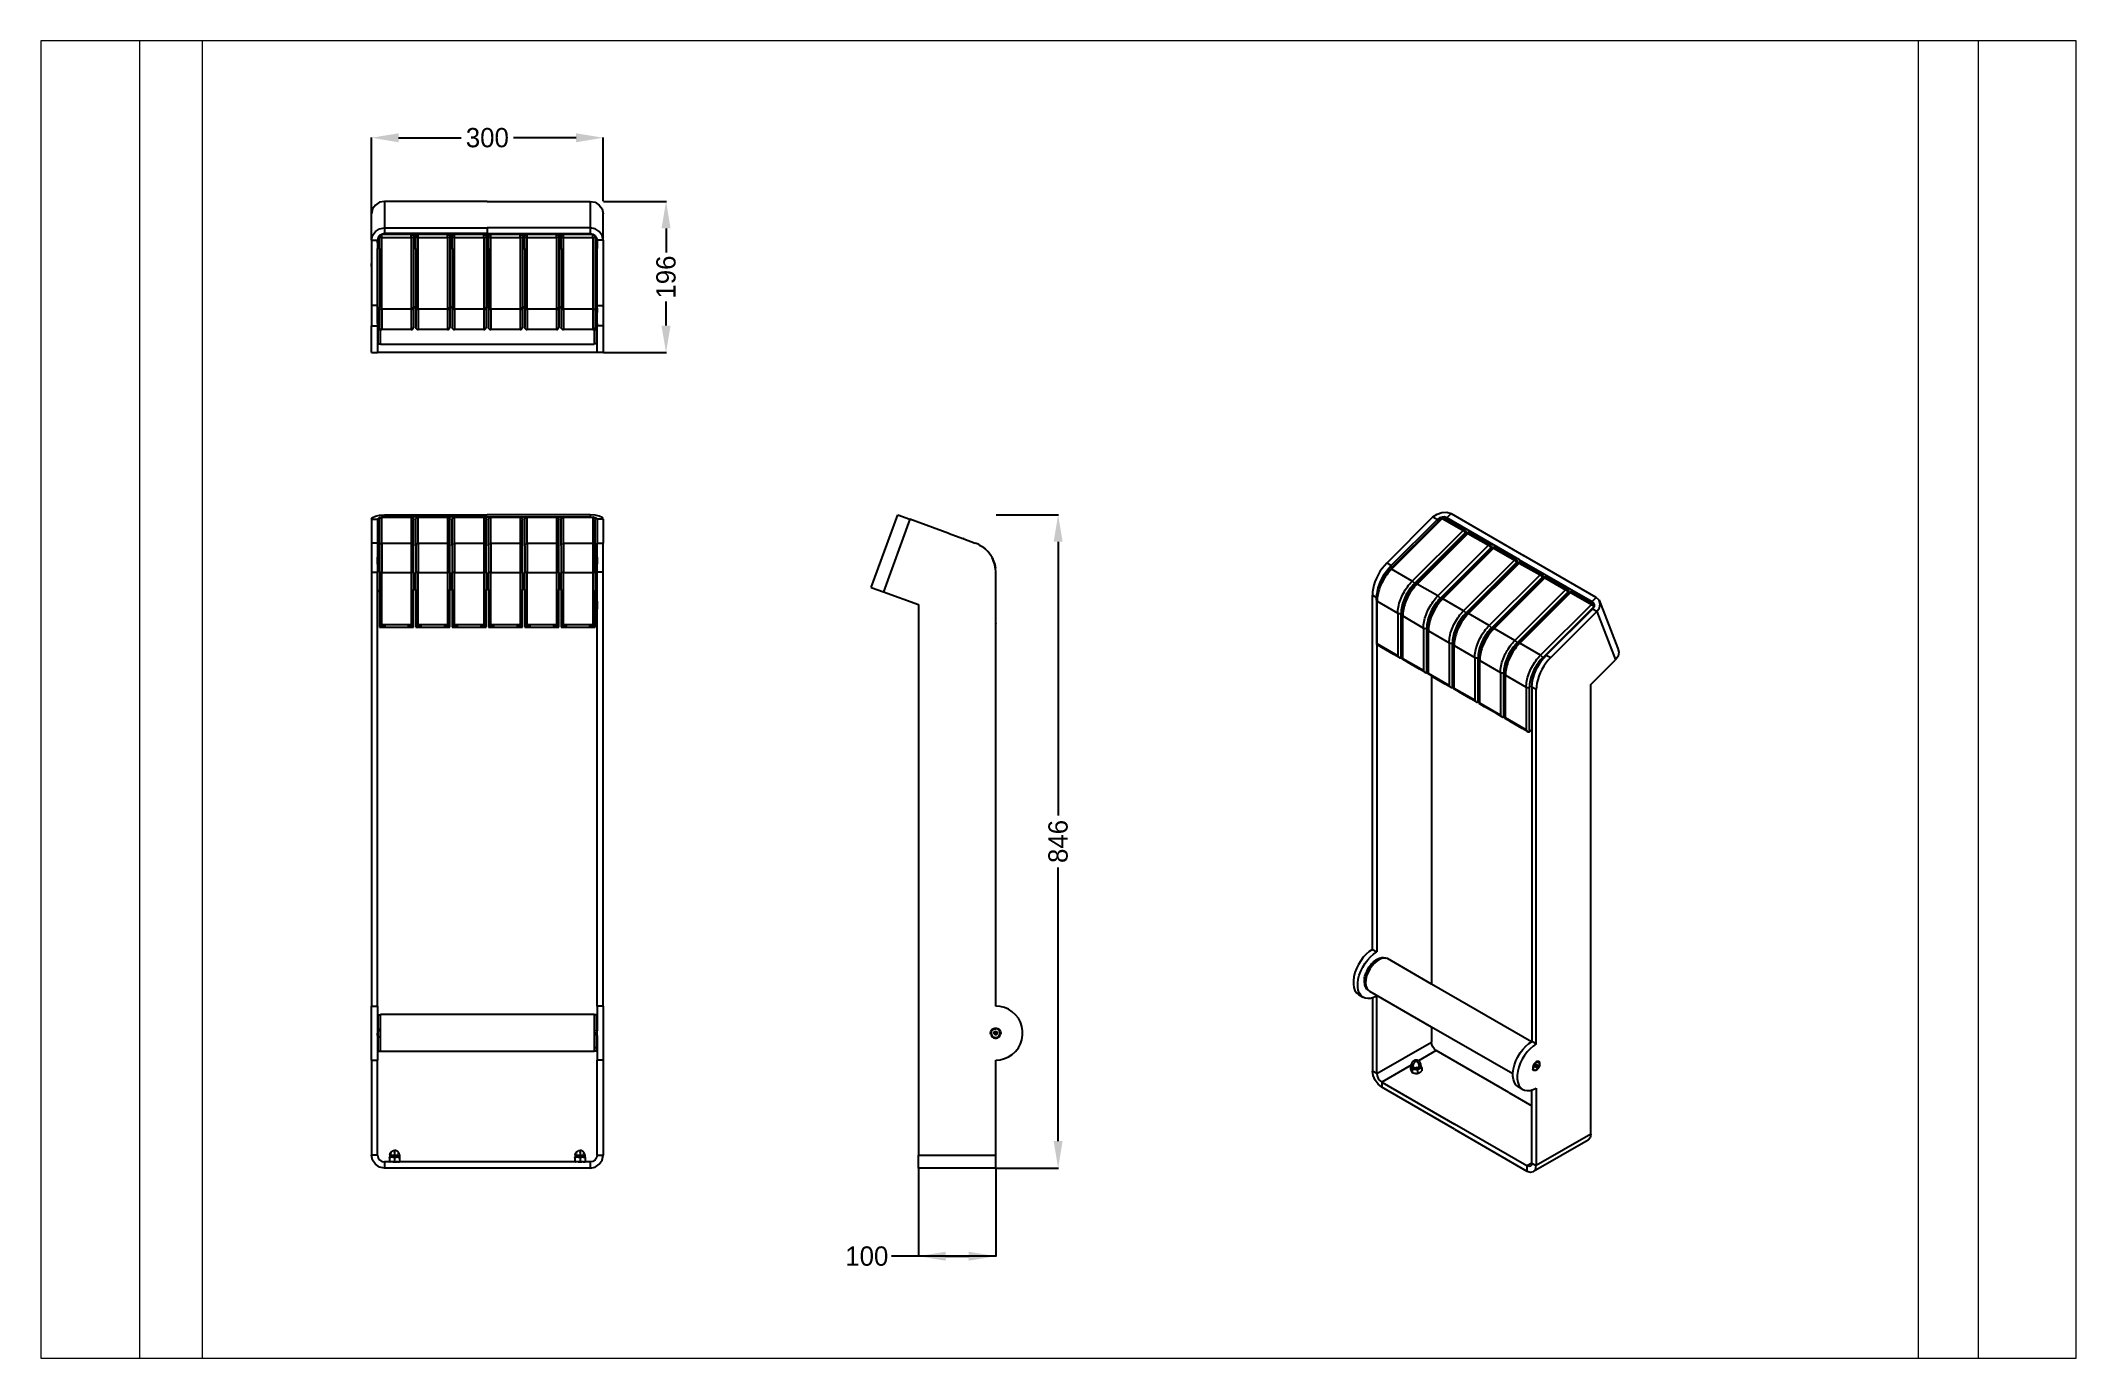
# Paper-space layout 'Layout1' of a CAD drawing. Header units: millimetres. Extents: x 7 to 406, y -3 to 255.
# The model-space entities are those that its viewports show. They can reach past a viewport. Long polylines and large blocks are cut down to what shows.
import ezdxf

# ---------------------------------------------------------------- set-up
doc = ezdxf.new("R2010")
doc.units = ezdxf.units.MM
doc.header["$PDSIZE"] = -1
doc.layers.add('DIMS', color=1, linetype='Continuous')
doc.layers.add('tabelka', color=155, linetype='Continuous')
doc.styles.get("Standard").update_dxf_attribs({"font": 'Gothic.ttf'})
doc.dimstyles.new('ISO-25', dxfattribs={"dimtxt": 2.5, "dimasz": 2.5, "dimexe": 1.25, "dimexo": 0.625, "dimtad": 1, "dimtxsty": 'Standard', "dimcen": 2.5, "dimadec": 0, "dimazin": 0, "dimtfac": 1, "dimtmove": 0, "dimatfit": 3, "dimfxl": 1, "dimarcsym": 0})

psp = doc.layouts.get("Layout1")

msp = doc.modelspace()

# ---------------------------------------------------------------- blocks, each defined once
blk = doc.blocks.new('*D15')
at = {"layer": 'Defpoints', "color": 0}
for p in [(710, 2779.1), (710, 2696.7), (410, 2680.3)]:
    blk.add_point(p, dxfattribs=at)
at = {"layer": 'DIMS', "color": 0, "lineweight": -2}
for p, q in [((410, 2680.8), (410, 2779.6)), ((445, 2779.1), (526.3, 2779.1)), ((675, 2779.1), (593.7, 2779.1)), ((710, 2697.2), (710, 2779.6))]:
    blk.add_line(p, q, dxfattribs=at)
at = {"layer": 'DIMS', "color": 0}
for points in [[(445, 2784.9), (445, 2773.3), (410, 2779.1)], [(675, 2773.3), (675, 2784.9), (710, 2779.1)]]:
    blk.add_solid(points, dxfattribs=at)
at = {"layer": 'DIMS', "color": 0, "insert": (560, 2779.1), "char_height": 25, "attachment_point": 5}
blk.add_mtext('300', dxfattribs=at)
blk = doc.blocks.new('*D17')
at = {"layer": 'Defpoints', "color": 0}
for p in [(710, 2696.7), (710, 2500.8), (791.4, 2500.8)]:
    blk.add_point(p, dxfattribs=at)
at = {"layer": 'DIMS', "color": 0, "lineweight": -2}
for p, q in [((710.5, 2696.7), (791.9, 2696.7)), ((791.4, 2661.7), (791.4, 2630.4)), ((791.4, 2535.8), (791.4, 2567.1)), ((710.5, 2500.8), (791.9, 2500.8))]:
    blk.add_line(p, q, dxfattribs=at)
at = {"layer": 'DIMS', "color": 0}
for points in [[(797.2, 2661.7), (785.5, 2661.7), (791.4, 2696.7)], [(785.5, 2535.8), (797.2, 2535.8), (791.4, 2500.8)]]:
    blk.add_solid(points, dxfattribs=at)
at = {"layer": 'DIMS', "color": 0, "insert": (791.4, 2598.7), "char_height": 25, "attachment_point": 5, "rotation": 90}
blk.add_mtext('196', dxfattribs=at)
blk = doc.blocks.new('*D18')
at = {"layer": 'Defpoints', "color": 0}
for p in [(1118.2, 1445.2), (1218.2, 1444.7), (1118.2, 1330.7)]:
    blk.add_point(p, dxfattribs=at)
at = {"layer": 'DIMS', "color": 0, "lineweight": -2}
for p, q in [((1118.2, 1444.7), (1118.2, 1330.2)), ((1218.2, 1444.2), (1218.2, 1330.2)), ((1218.2, 1330.7), (1083.2, 1330.7)), ((1183.2, 1330.7), (1153.2, 1330.7)), ((1153.2, 1330.7), (1183.2, 1330.7))]:
    blk.add_line(p, q, dxfattribs=at)
at = {"layer": 'DIMS', "color": 0}
for points in [[(1153.2, 1336.5), (1153.2, 1324.9), (1118.2, 1330.7)], [(1183.2, 1324.9), (1183.2, 1336.5), (1218.2, 1330.7)]]:
    blk.add_solid(points, dxfattribs=at)
at = {"layer": 'DIMS', "color": 0, "insert": (1051.3, 1330.7), "char_height": 25, "attachment_point": 5}
blk.add_mtext('100', dxfattribs=at)
blk = doc.blocks.new('*D19')
at = {"layer": 'Defpoints', "color": 0}
for p in [(1218.3, 2290.9), (1217.7, 1444.7), (1299, 1444.7)]:
    blk.add_point(p, dxfattribs=at)
at = {"layer": 'DIMS', "color": 0, "lineweight": -2}
for p, q in [((1218.8, 2290.9), (1299.5, 2290.9)), ((1299, 2255.9), (1299, 1901.3)), ((1299, 1479.7), (1299, 1834.2)), ((1218.2, 1444.7), (1299.5, 1444.7))]:
    blk.add_line(p, q, dxfattribs=at)
at = {"layer": 'DIMS', "color": 0}
for points in [[(1304.8, 2255.9), (1293.2, 2255.9), (1299, 2290.9)], [(1293.2, 1479.7), (1304.8, 1479.7), (1299, 1444.7)]]:
    blk.add_solid(points, dxfattribs=at)
at = {"layer": 'DIMS', "color": 0, "insert": (1299, 1867.8), "char_height": 25, "attachment_point": 5, "rotation": 90}
blk.add_mtext('846', dxfattribs=at)

# ---------------------------------------------------------------- dimensions: what is measured, and where the dimension line sits
at = {"layer": 'DIMS'}
dim = msp.add_linear_dim(base=(710, 2779.1), p1=(410, 2680.3), p2=(710, 2696.7), dimstyle='ISO-25', override={"dimscale": 1, "dimtxt": 25, "dimasz": 35, "dimexe": 0.5, "dimexo": 0.5, "dimgap": 6, "dimtad": 0, "dimtih": 1, "dimtoh": 1, "dimdec": 0, "dimlfac": 1, "dimzin": 0, "dimadec": 2, "dimtdec": 1, "dimtzin": 0}, dxfattribs=at)
dim.commit()
dim.dimension.update_dxf_attribs({"geometry": '*D15', "text_midpoint": (560, 2779.1)})
for base, p1, p2, picture, middle in [((791.4, 2500.8), (710, 2696.7), (710, 2500.8), '*D17', (791.4, 2598.7)), ((1299, 1444.7), (1218.3, 2290.9), (1217.7, 1444.7), '*D19', (1299, 1867.8))]:
    dim = msp.add_linear_dim(base=base, p1=p1, p2=p2, angle=270, dimstyle='ISO-25', override={"dimscale": 1, "dimtxt": 25, "dimasz": 35, "dimexe": 0.5, "dimexo": 0.5, "dimgap": 6, "dimtad": 0, "dimtih": 1, "dimtoh": 1, "dimdec": 0, "dimlfac": 1, "dimzin": 0, "dimadec": 2, "dimtdec": 1, "dimtzin": 0}, dxfattribs=at)
    dim.commit()
    dim.dimension.update_dxf_attribs({"geometry": picture, "text_midpoint": middle, "text_rotation": 90})
dim = msp.add_linear_dim(base=(1118.2, 1330.7), p1=(1218.2, 1444.7), p2=(1118.2, 1445.2), angle=180, dimstyle='ISO-25', override={"dimscale": 1, "dimtxt": 25, "dimasz": 35, "dimexe": 0.5, "dimexo": 0.5, "dimgap": 6, "dimtad": 0, "dimtih": 1, "dimtoh": 1, "dimdec": 0, "dimlfac": 1, "dimzin": 0, "dimadec": 2, "dimtdec": 1, "dimtzin": 0}, dxfattribs=at)
dim.commit()
dim.dimension.update_dxf_attribs({"geometry": '*D18', "text_midpoint": (1051.3, 1330.7)})

# ---------------------------------------------------------------- linework, layer by layer
for p, q in [((415, 2692), (411.3, 2686.9)), ((420.5, 2695.5), (415, 2692)), ((427, 2696.7), (420.5, 2695.5)), ((560, 2696.7), (427, 2696.7)), ((427, 2696.7), (427, 2662.5)), ((560, 2696.7), (693, 2696.7)), ((693, 2696.7), (699.5, 2695.5)), ((693, 2696.7), (693, 2662.5)), ((699.5, 2695.5), (705, 2692)), ((705, 2692), (708.7, 2686.9)), ((411.3, 2686.9), (410, 2680.8)), ((410, 2646.6), (410, 2680.8)), ((420.5, 2661.3), (427, 2662.5)), ((427, 2662.5), (427, 2655)), ((427, 2662.5), (560, 2662.5)), ((560, 2662.5), (560, 2655)), ((693, 2662.5), (560, 2662.5)), ((699.5, 2661.3), (693, 2662.5)), ((693, 2662.5), (693, 2655)), ((708.7, 2686.9), (710, 2680.8)), ((710, 2646.6), (710, 2680.8)), ((410, 2646.6), (411.3, 2652.7)), ((410, 2646.6), (418, 2646.6)), ((410, 2646.6), (410, 2562)), ((411.3, 2652.7), (415, 2657.8)), ((415, 2657.8), (420.5, 2661.3)), ((418.7, 2649.8), (418, 2646.6)), ((418, 2646.6), (418, 2635.6)), ((418, 2643.2), (418, 2646.6)), ((420.5, 2635.6), (418, 2635.6)), ((418, 2562), (418, 2635.6)), ((420.5, 2652.3), (418.7, 2649.8)), ((420.6, 2652.5), (420.5, 2652.3)), ((420.5, 2651), (420.5, 2652.3)), ((420.5, 2651.5), (420.7, 2651.9)), ((420.5, 2651), (420.5, 2651.5)), ((420.5, 2651), (420.5, 2650.9)), ((420.5, 2635.6), (420.5, 2651)), ((420.5, 2650.9), (420.7, 2650.7)), ((420.5, 2635.6), (420.5, 2559.1)), ((421.4, 2653), (420.6, 2652.5)), ((420.7, 2651.9), (420.8, 2652.3)), ((420.7, 2650.7), (420.8, 2650.5)), ((420.8, 2652.3), (421.1, 2652.7)), ((420.8, 2650.5), (421.1, 2650.4)), ((421.1, 2652.7), (421.4, 2653)), ((421.1, 2650.4), (421.4, 2650.3)), ((422.4, 2653.6), (421.4, 2653)), ((421.4, 2650.3), (421.7, 2650.2)), ((421.7, 2650.2), (422.1, 2650.1)), ((422.1, 2650.1), (422.6, 2650)), ((423.5, 2654.3), (422.4, 2653.6)), ((422.4, 2653.6), (422.6, 2653.7)), ((422.6, 2653.7), (423, 2653.8)), ((422.6, 2650), (423, 2650)), ((423, 2653.8), (423.5, 2653.8)), ((423, 2650), (423.5, 2650)), ((423.6, 2654.4), (423.5, 2654.3)), ((423.5, 2654.3), (423.5, 2653.8)), ((461.5, 2653.8), (423.5, 2653.8)), ((423.5, 2650), (423.5, 2653.8)), ((423.5, 2650), (461.5, 2650)), ((423.5, 2557), (423.5, 2650)), ((427, 2655), (423.6, 2654.4)), ((461.5, 2655), (427, 2655)), ((461.5, 2653.8), (461.5, 2655)), ((464.5, 2655), (461.5, 2655)), ((461.5, 2653.8), (462, 2653.8)), ((461.5, 2650), (461.5, 2653.8)), ((461.5, 2650), (462, 2650)), ((461.5, 2650), (461.5, 2557)), ((462, 2653.8), (462.4, 2653.7)), ((462, 2650), (462.4, 2650)), ((462.4, 2653.7), (462.9, 2653.5)), ((462.4, 2650), (462.9, 2650.1)), ((462.9, 2653.5), (463.3, 2653.3)), ((462.9, 2650.1), (463.3, 2650.2)), ((463.3, 2653.3), (463.6, 2653)), ((463.3, 2650.2), (463.6, 2650.3)), ((463.6, 2653), (463.9, 2652.7)), ((463.6, 2650.3), (463.9, 2650.4)), ((463.9, 2652.7), (464.2, 2652.3)), ((463.9, 2650.4), (464.2, 2650.5)), ((464.2, 2652.3), (464.4, 2651.9)), ((464.2, 2650.5), (464.4, 2650.7)), ((464.4, 2651.9), (464.5, 2651.5)), ((464.4, 2650.7), (464.5, 2650.9)), ((467.5, 2655), (464.5, 2655)), ((464.5, 2655), (464.5, 2651)), ((464.5, 2651.5), (464.5, 2651)), ((464.5, 2650.9), (464.5, 2651)), ((464.5, 2651), (464.5, 2635.6)), ((467.5, 2635.6), (464.5, 2635.6)), ((464.5, 2635.6), (464.5, 2635.5)), ((464.5, 2635.5), (464.5, 2559.8)), ((470.5, 2655), (467.5, 2655)), ((467.5, 2651), (467.5, 2655)), ((467.5, 2651.5), (467.7, 2651.9)), ((467.5, 2651), (467.5, 2651.5)), ((467.5, 2651), (467.5, 2650.9)), ((467.5, 2635.6), (467.5, 2651)), ((467.5, 2650.9), (467.7, 2650.7)), ((467.5, 2635.6), (467.5, 2559.8)), ((467.7, 2651.9), (467.8, 2652.3)), ((467.7, 2650.7), (467.8, 2650.5)), ((467.8, 2652.3), (468.1, 2652.7)), ((467.8, 2650.5), (468.1, 2650.4)), ((468.1, 2652.7), (468.4, 2653)), ((468.1, 2650.4), (468.4, 2650.3)), ((468.4, 2653), (468.7, 2653.3)), ((468.4, 2650.3), (468.7, 2650.2)), ((468.7, 2653.3), (469.1, 2653.5)), ((468.7, 2650.2), (469.1, 2650.1)), ((469.1, 2653.5), (469.6, 2653.7)), ((469.1, 2650.1), (469.6, 2650)), ((469.6, 2653.7), (470, 2653.8)), ((469.6, 2650), (470, 2650)), ((470, 2653.8), (470.5, 2653.8)), ((470, 2650), (470.5, 2650)), ((470.5, 2655), (470.5, 2653.8)), ((508.5, 2655), (470.5, 2655)), ((508.5, 2653.8), (470.5, 2653.8)), ((470.5, 2650), (470.5, 2653.8)), ((470.5, 2650), (508.5, 2650)), ((470.5, 2557), (470.5, 2650)), ((508.5, 2653.8), (508.5, 2655)), ((511.5, 2655), (508.5, 2655)), ((508.5, 2653.8), (509, 2653.8)), ((508.5, 2650), (508.5, 2653.8)), ((508.5, 2650), (509, 2650)), ((508.5, 2650), (508.5, 2557)), ((509, 2653.8), (509.4, 2653.7)), ((509, 2650), (509.4, 2650)), ((509.4, 2653.7), (509.9, 2653.5)), ((509.4, 2650), (509.9, 2650.1)), ((509.9, 2653.5), (510.3, 2653.3)), ((509.9, 2650.1), (510.3, 2650.2)), ((510.3, 2653.3), (510.6, 2653)), ((510.3, 2650.2), (510.6, 2650.3)), ((510.6, 2653), (510.9, 2652.7)), ((510.6, 2650.3), (510.9, 2650.4)), ((510.9, 2652.7), (511.2, 2652.3)), ((510.9, 2650.4), (511.2, 2650.5)), ((511.2, 2652.3), (511.4, 2651.9)), ((511.2, 2650.5), (511.4, 2650.7)), ((511.4, 2651.9), (511.5, 2651.5)), ((511.4, 2650.7), (511.5, 2650.9)), ((514.5, 2655), (511.5, 2655)), ((511.5, 2655), (511.5, 2651)), ((511.5, 2651.5), (511.5, 2651)), ((511.5, 2650.9), (511.5, 2651)), ((511.5, 2651), (511.5, 2635.6)), ((514.5, 2635.6), (511.5, 2635.6)), ((511.5, 2635.6), (511.5, 2635.5)), ((511.5, 2635.5), (511.5, 2559.8)), ((517.5, 2655), (514.5, 2655)), ((514.5, 2651), (514.5, 2655)), ((514.5, 2651.5), (514.7, 2651.9)), ((514.5, 2651), (514.5, 2651.5)), ((514.5, 2651), (514.5, 2650.9)), ((514.5, 2635.6), (514.5, 2651)), ((514.5, 2650.9), (514.7, 2650.7)), ((514.5, 2635.6), (514.5, 2559.8)), ((514.7, 2651.9), (514.8, 2652.3)), ((514.7, 2650.7), (514.8, 2650.5)), ((514.8, 2652.3), (515.1, 2652.7)), ((514.8, 2650.5), (515.1, 2650.4)), ((515.1, 2652.7), (515.4, 2653)), ((515.1, 2650.4), (515.4, 2650.3)), ((515.4, 2653), (515.7, 2653.3)), ((515.4, 2650.3), (515.7, 2650.2)), ((515.7, 2653.3), (516.1, 2653.5)), ((515.7, 2650.2), (516.1, 2650.1)), ((516.1, 2653.5), (516.6, 2653.7)), ((516.1, 2650.1), (516.6, 2650)), ((516.6, 2653.7), (517, 2653.8)), ((516.6, 2650), (517, 2650)), ((517, 2653.8), (517.5, 2653.8)), ((517, 2650), (517.5, 2650)), ((517.5, 2655), (517.5, 2653.8)), ((555.5, 2655), (517.5, 2655)), ((555.5, 2653.8), (517.5, 2653.8)), ((517.5, 2650), (517.5, 2653.8)), ((517.5, 2650), (555.5, 2650)), ((517.5, 2557), (517.5, 2650)), ((555.5, 2653.8), (555.5, 2655)), ((558.5, 2655), (555.5, 2655)), ((555.5, 2653.8), (556, 2653.8)), ((555.5, 2650), (555.5, 2653.8)), ((555.5, 2650), (556, 2650)), ((555.5, 2650), (555.5, 2557)), ((556, 2653.8), (556.4, 2653.7)), ((556, 2650), (556.4, 2650)), ((556.4, 2653.7), (556.9, 2653.5)), ((556.4, 2650), (556.9, 2650.1)), ((556.9, 2653.5), (557.3, 2653.3)), ((556.9, 2650.1), (557.3, 2650.2)), ((557.3, 2653.3), (557.6, 2653)), ((557.3, 2650.2), (557.6, 2650.3)), ((557.6, 2653), (557.9, 2652.7)), ((557.6, 2650.3), (557.9, 2650.4)), ((557.9, 2652.7), (558.2, 2652.3)), ((557.9, 2650.4), (558.2, 2650.5)), ((558.2, 2652.3), (558.4, 2651.9)), ((558.2, 2650.5), (558.4, 2650.7)), ((558.4, 2651.9), (558.5, 2651.5)), ((558.4, 2650.7), (558.5, 2650.9)), ((560, 2655), (558.5, 2655)), ((558.5, 2655), (558.5, 2651)), ((558.5, 2651.5), (558.5, 2651)), ((558.5, 2650.9), (558.5, 2651)), ((558.5, 2651), (558.5, 2635.6)), ((560, 2635.6), (558.5, 2635.6)), ((558.5, 2635.6), (558.5, 2635.5)), ((558.5, 2635.5), (558.5, 2559.8)), ((560, 2655), (561.5, 2655)), ((560, 2635.6), (560, 2559.8)), ((560, 2635.6), (561.5, 2635.6)), ((561.5, 2655), (564.5, 2655)), ((561.5, 2651), (561.5, 2655)), ((561.5, 2651.5), (561.7, 2651.9)), ((561.5, 2651), (561.5, 2651.5)), ((561.5, 2651), (561.5, 2650.9)), ((561.5, 2635.6), (561.5, 2651)), ((561.5, 2650.9), (561.7, 2650.7)), ((561.5, 2635.6), (561.5, 2559.8)), ((561.7, 2651.9), (561.8, 2652.3)), ((561.7, 2650.7), (561.8, 2650.5)), ((561.8, 2652.3), (562.1, 2652.7)), ((561.8, 2650.5), (562.1, 2650.4)), ((562.1, 2652.7), (562.4, 2653)), ((562.1, 2650.4), (562.4, 2650.3)), ((562.4, 2653), (562.7, 2653.3)), ((562.4, 2650.3), (562.7, 2650.2)), ((562.7, 2653.3), (563.1, 2653.5)), ((562.7, 2650.2), (563.1, 2650.1)), ((563.1, 2653.5), (563.6, 2653.7)), ((563.1, 2650.1), (563.6, 2650)), ((563.6, 2653.7), (564, 2653.8)), ((563.6, 2650), (564, 2650)), ((564, 2653.8), (564.5, 2653.8)), ((564, 2650), (564.5, 2650)), ((564.5, 2655), (564.5, 2653.8)), ((564.5, 2655), (602.5, 2655)), ((602.5, 2653.8), (564.5, 2653.8)), ((564.5, 2650), (564.5, 2653.8)), ((564.5, 2650), (602.5, 2650)), ((564.5, 2557), (564.5, 2650)), ((602.5, 2653.8), (602.5, 2655)), ((602.5, 2655), (605.5, 2655)), ((602.5, 2653.8), (603, 2653.8)), ((602.5, 2650), (602.5, 2653.8)), ((602.5, 2650), (603, 2650)), ((602.5, 2650), (602.5, 2557)), ((603, 2653.8), (603.4, 2653.7)), ((603, 2650), (603.4, 2650)), ((603.4, 2653.7), (603.9, 2653.5)), ((603.4, 2650), (603.9, 2650.1)), ((603.9, 2653.5), (604.3, 2653.3)), ((603.9, 2650.1), (604.3, 2650.2)), ((604.3, 2653.3), (604.6, 2653)), ((604.3, 2650.2), (604.6, 2650.3)), ((604.6, 2653), (604.9, 2652.7)), ((604.6, 2650.3), (604.9, 2650.4)), ((604.9, 2652.7), (605.2, 2652.3)), ((604.9, 2650.4), (605.2, 2650.5)), ((605.2, 2652.3), (605.4, 2651.9)), ((605.2, 2650.5), (605.4, 2650.7)), ((605.4, 2651.9), (605.5, 2651.5)), ((605.4, 2650.7), (605.5, 2650.9)), ((605.5, 2655), (608.5, 2655)), ((605.5, 2655), (605.5, 2651)), ((605.5, 2651.5), (605.5, 2651)), ((605.5, 2650.9), (605.5, 2651)), ((605.5, 2651), (605.5, 2635.6)), ((605.5, 2635.6), (608.5, 2635.6)), ((605.5, 2635.6), (605.5, 2635.5)), ((605.5, 2635.5), (605.5, 2559.8)), ((608.5, 2655), (611.5, 2655)), ((608.5, 2651), (608.5, 2655)), ((608.5, 2651.5), (608.7, 2651.9)), ((608.5, 2651), (608.5, 2651.5)), ((608.5, 2651), (608.5, 2650.9)), ((608.5, 2635.6), (608.5, 2651)), ((608.5, 2650.9), (608.7, 2650.7)), ((608.5, 2635.6), (608.5, 2559.8)), ((608.7, 2651.9), (608.8, 2652.3)), ((608.7, 2650.7), (608.8, 2650.5)), ((608.8, 2652.3), (609.1, 2652.7)), ((608.8, 2650.5), (609.1, 2650.4)), ((609.1, 2652.7), (609.4, 2653)), ((609.1, 2650.4), (609.4, 2650.3)), ((609.4, 2653), (609.7, 2653.3)), ((609.4, 2650.3), (609.7, 2650.2)), ((609.7, 2653.3), (610.1, 2653.5)), ((609.7, 2650.2), (610.1, 2650.1)), ((610.1, 2653.5), (610.6, 2653.7)), ((610.1, 2650.1), (610.6, 2650)), ((610.6, 2653.7), (611, 2653.8)), ((610.6, 2650), (611, 2650)), ((611, 2653.8), (611.5, 2653.8)), ((611, 2650), (611.5, 2650)), ((611.5, 2655), (611.5, 2653.8)), ((611.5, 2655), (649.5, 2655)), ((649.5, 2653.8), (611.5, 2653.8)), ((611.5, 2650), (611.5, 2653.8)), ((611.5, 2650), (649.5, 2650)), ((611.5, 2557), (611.5, 2650)), ((649.5, 2653.8), (649.5, 2655)), ((649.5, 2655), (652.5, 2655)), ((649.5, 2653.8), (650, 2653.8)), ((649.5, 2650), (649.5, 2653.8)), ((649.5, 2650), (650, 2650)), ((649.5, 2650), (649.5, 2557)), ((650, 2653.8), (650.4, 2653.7)), ((650, 2650), (650.4, 2650)), ((650.4, 2653.7), (650.9, 2653.5)), ((650.4, 2650), (650.9, 2650.1)), ((650.9, 2653.5), (651.3, 2653.3)), ((650.9, 2650.1), (651.3, 2650.2)), ((651.3, 2653.3), (651.6, 2653)), ((651.3, 2650.2), (651.6, 2650.3)), ((651.6, 2653), (651.9, 2652.7)), ((651.6, 2650.3), (651.9, 2650.4)), ((651.9, 2652.7), (652.2, 2652.3)), ((651.9, 2650.4), (652.2, 2650.5)), ((652.2, 2652.3), (652.4, 2651.9)), ((652.2, 2650.5), (652.4, 2650.7)), ((652.4, 2651.9), (652.5, 2651.5)), ((652.4, 2650.7), (652.5, 2650.9)), ((652.5, 2655), (655.5, 2655)), ((652.5, 2655), (652.5, 2651)), ((652.5, 2651.5), (652.5, 2651)), ((652.5, 2650.9), (652.5, 2651)), ((652.5, 2651), (652.5, 2635.6)), ((652.5, 2635.6), (655.5, 2635.6)), ((652.5, 2635.6), (652.5, 2635.5)), ((652.5, 2635.5), (652.5, 2559.8)), ((655.5, 2655), (658.5, 2655)), ((655.5, 2651), (655.5, 2655)), ((655.5, 2651.5), (655.7, 2651.9)), ((655.5, 2651), (655.5, 2651.5)), ((655.5, 2651), (655.5, 2650.9)), ((655.5, 2635.6), (655.5, 2651)), ((655.5, 2650.9), (655.7, 2650.7)), ((655.5, 2635.6), (655.5, 2559.8)), ((655.7, 2651.9), (655.8, 2652.3)), ((655.7, 2650.7), (655.8, 2650.5)), ((655.8, 2652.3), (656.1, 2652.7)), ((655.8, 2650.5), (656.1, 2650.4)), ((656.1, 2652.7), (656.4, 2653)), ((656.1, 2650.4), (656.4, 2650.3)), ((656.4, 2653), (656.7, 2653.3)), ((656.4, 2650.3), (656.7, 2650.2)), ((656.7, 2653.3), (657.1, 2653.5)), ((656.7, 2650.2), (657.1, 2650.1)), ((657.1, 2653.5), (657.6, 2653.7)), ((657.1, 2650.1), (657.6, 2650)), ((657.6, 2653.7), (658, 2653.8)), ((657.6, 2650), (658, 2650)), ((658, 2653.8), (658.5, 2653.8)), ((658, 2650), (658.5, 2650)), ((658.5, 2655), (658.5, 2653.8)), ((658.5, 2655), (693, 2655)), ((696.5, 2653.8), (658.5, 2653.8)), ((658.5, 2650), (658.5, 2653.8)), ((658.5, 2650), (696.5, 2650)), ((658.5, 2557), (658.5, 2650)), ((693, 2655), (696.5, 2654.4)), ((696.5, 2654.4), (696.5, 2654.3)), ((696.5, 2653.8), (696.5, 2654.3)), ((696.5, 2654.3), (697.7, 2653.6)), ((696.5, 2653.8), (697, 2653.8)), ((696.5, 2650), (696.5, 2653.8)), ((696.5, 2650), (697, 2650)), ((696.5, 2650), (696.5, 2557)), ((697, 2653.8), (697.4, 2653.7)), ((697, 2650), (697.4, 2650)), ((697.4, 2653.7), (697.7, 2653.6)), ((697.4, 2650), (697.9, 2650.1)), ((697.7, 2653.6), (698.7, 2653)), ((697.9, 2650.1), (698.3, 2650.2)), ((698.3, 2650.2), (698.6, 2650.3)), ((698.6, 2650.3), (698.9, 2650.4)), ((698.7, 2653), (698.9, 2652.7)), ((698.7, 2653), (699.4, 2652.5)), ((698.9, 2652.7), (699.2, 2652.3)), ((698.9, 2650.4), (699.2, 2650.5)), ((699.2, 2652.3), (699.4, 2651.9)), ((699.2, 2650.5), (699.4, 2650.7)), ((699.4, 2652.5), (699.5, 2652.3)), ((699.4, 2651.9), (699.5, 2651.5)), ((699.4, 2650.7), (699.5, 2650.9)), ((705, 2657.8), (699.5, 2661.3)), ((699.5, 2652.3), (699.5, 2651)), ((699.5, 2652.3), (701.3, 2649.8)), ((699.5, 2651.5), (699.5, 2651)), ((699.5, 2650.9), (699.5, 2651)), ((699.5, 2651), (699.5, 2635.6)), ((699.5, 2635.6), (699.5, 2635.5)), ((699.5, 2635.6), (702, 2635.6)), ((699.5, 2635.5), (699.5, 2559.1)), ((701.3, 2649.8), (702, 2646.6)), ((710, 2646.6), (702, 2646.6)), ((702, 2646.6), (702, 2635.6)), ((702, 2646.6), (702, 2645.1)), ((702, 2645.1), (702, 2643.2)), ((702, 2562), (702, 2635.6)), ((708.7, 2652.7), (705, 2657.8)), ((710, 2646.6), (708.7, 2652.7)), ((710, 2646.6), (710, 2562)), ((418, 2562), (410, 2562)), ((410, 2562), (410, 2535.7)), ((418, 2538.6), (418, 2562)), ((418, 2552.9), (418, 2558.4)), ((418.5, 2559.1), (420.5, 2559.1)), ((418.5, 2559.1), (418.5, 2541.6)), ((420.5, 2558), (420.5, 2559.1)), ((420.5, 2558), (420.7, 2557.6)), ((420.5, 2558), (420.5, 2533.6)), ((420.7, 2557.6), (421.4, 2557.3)), ((421.4, 2557.3), (422.4, 2557)), ((422.4, 2557), (423.5, 2557)), ((461.5, 2557), (423.5, 2557)), ((423.5, 2557), (423.5, 2530.6)), ((461.5, 2557), (462.7, 2557)), ((461.5, 2557), (461.5, 2530.6)), ((462.7, 2557), (463.6, 2557.3)), ((463.6, 2557.3), (464.3, 2557.6)), ((464.3, 2557.6), (464.5, 2558)), ((467.5, 2559.8), (464.5, 2559.8)), ((464.5, 2559.2), (464.5, 2559.8)), ((464.5, 2559.2), (467.5, 2559.2)), ((464.5, 2558), (464.5, 2559.2)), ((464.5, 2558), (464.5, 2533.6)), ((467.5, 2559.8), (467.5, 2559.2)), ((467.5, 2559.2), (467.5, 2558)), ((467.5, 2558), (467.7, 2557.6)), ((467.5, 2558), (467.5, 2533.6)), ((467.7, 2557.6), (468.4, 2557.3)), ((468.4, 2557.3), (469.4, 2557)), ((469.4, 2557), (470.5, 2557)), ((508.5, 2557), (470.5, 2557)), ((470.5, 2557), (470.5, 2530.6)), ((508.5, 2557), (509.7, 2557)), ((508.5, 2557), (508.5, 2530.6)), ((509.7, 2557), (510.6, 2557.3)), ((510.6, 2557.3), (511.3, 2557.6)), ((511.3, 2557.6), (511.5, 2558)), ((514.5, 2559.8), (511.5, 2559.8)), ((511.5, 2559.2), (511.5, 2559.8)), ((511.5, 2559.2), (514.5, 2559.2)), ((511.5, 2558), (511.5, 2559.2)), ((511.5, 2558), (511.5, 2533.6)), ((514.5, 2559.8), (514.5, 2559.2)), ((514.5, 2559.2), (514.5, 2558)), ((514.5, 2558), (514.7, 2557.6)), ((514.5, 2558), (514.5, 2533.6)), ((514.7, 2557.6), (515.4, 2557.3)), ((515.4, 2557.3), (516.4, 2557)), ((516.4, 2557), (517.5, 2557)), ((555.5, 2557), (517.5, 2557)), ((517.5, 2557), (517.5, 2530.6)), ((555.5, 2557), (556.7, 2557)), ((555.5, 2557), (555.5, 2530.6)), ((556.7, 2557), (557.6, 2557.3)), ((557.6, 2557.3), (558.3, 2557.6)), ((558.3, 2557.6), (558.5, 2558)), ((560, 2559.8), (558.5, 2559.8)), ((558.5, 2559.2), (558.5, 2559.8)), ((558.5, 2558), (558.5, 2559.2)), ((561.5, 2559.2), (558.5, 2559.2)), ((558.5, 2558), (558.5, 2533.6)), ((561.5, 2559.8), (560, 2559.8)), ((561.5, 2559.8), (561.5, 2559.2)), ((561.5, 2559.2), (561.5, 2558)), ((561.5, 2558), (561.7, 2557.6)), ((561.5, 2558), (561.5, 2533.6)), ((561.7, 2557.6), (562.4, 2557.3)), ((562.4, 2557.3), (563.4, 2557)), ((563.4, 2557), (564.5, 2557)), ((602.5, 2557), (564.5, 2557)), ((564.5, 2557), (564.5, 2530.6)), ((602.5, 2557), (603.7, 2557)), ((602.5, 2557), (602.5, 2530.6)), ((603.7, 2557), (604.6, 2557.3)), ((604.6, 2557.3), (605.3, 2557.6)), ((605.3, 2557.6), (605.5, 2558)), ((608.5, 2559.8), (605.5, 2559.8)), ((605.5, 2559.2), (605.5, 2559.8)), ((605.5, 2559.2), (608.5, 2559.2)), ((605.5, 2558), (605.5, 2559.2)), ((605.5, 2558), (605.5, 2533.6)), ((608.5, 2559.8), (608.5, 2559.2)), ((608.5, 2559.2), (608.5, 2558)), ((608.5, 2558), (608.7, 2557.6)), ((608.5, 2558), (608.5, 2533.6)), ((608.7, 2557.6), (609.4, 2557.3)), ((609.4, 2557.3), (610.4, 2557)), ((610.4, 2557), (611.5, 2557)), ((649.5, 2557), (611.5, 2557)), ((611.5, 2557), (611.5, 2530.6)), ((649.5, 2557), (650.7, 2557)), ((649.5, 2557), (649.5, 2530.6)), ((650.7, 2557), (651.6, 2557.3)), ((651.6, 2557.3), (652.3, 2557.6)), ((652.3, 2557.6), (652.5, 2558)), ((655.5, 2559.8), (652.5, 2559.8)), ((652.5, 2559.2), (652.5, 2559.8)), ((652.5, 2559.2), (655.5, 2559.2)), ((652.5, 2558), (652.5, 2559.2)), ((652.5, 2558), (652.5, 2533.6)), ((655.5, 2559.8), (655.5, 2559.2)), ((655.5, 2559.2), (655.5, 2558)), ((655.5, 2558), (655.7, 2557.6)), ((655.5, 2558), (655.5, 2533.6)), ((655.7, 2557.6), (656.4, 2557.3)), ((656.4, 2557.3), (657.4, 2557)), ((657.4, 2557), (658.5, 2557)), ((696.5, 2557), (658.5, 2557)), ((658.5, 2557), (658.5, 2530.6)), ((696.5, 2557), (697.7, 2557)), ((696.5, 2557), (696.5, 2530.6)), ((697.7, 2557), (698.6, 2557.3)), ((698.6, 2557.3), (699.3, 2557.6)), ((699.3, 2557.6), (699.5, 2558)), ((701.5, 2559.1), (699.5, 2559.1)), ((699.5, 2559.1), (699.5, 2558)), ((699.5, 2558), (699.5, 2549.1)), ((701.5, 2549.1), (701.5, 2559.1)), ((702, 2538.6), (702, 2562)), ((702, 2562), (710, 2562)), ((702, 2558.4), (702, 2552.9)), ((710, 2562), (710, 2535.6)), ((410, 2535.7), (410, 2535.7)), ((410, 2535.7), (410, 2535.6)), ((410, 2535.7), (410, 2535.6)), ((410, 2535.7), (410, 2535.6)), ((410, 2535.6), (410, 2535.6)), ((410, 2535.6), (410, 2535.6)), ((410, 2535.6), (410, 2535.6)), ((410, 2535.6), (418, 2535.6)), ((410, 2500.8), (410, 2535.6)), ((418.5, 2538.6), (418, 2538.6)), ((418, 2538.6), (418, 2535.6)), ((418, 2535.6), (418, 2532.6)), ((418, 2532.6), (418.5, 2532.7)), ((418, 2532.6), (418, 2500.8)), ((418.5, 2541.6), (418.5, 2541.6)), ((418.5, 2539.4), (418.5, 2541.6)), ((418.5, 2539.4), (418.5, 2541.6)), ((418.5, 2539.4), (418.5, 2539.4)), ((418.5, 2538.6), (418.5, 2539.4)), ((418.5, 2539.4), (418.5, 2538.6)), ((418.5, 2538.6), (418.5, 2538.6)), ((418.5, 2535.9), (418.5, 2538.6)), ((418.5, 2538.6), (418.5, 2535.9)), ((418.5, 2535.9), (418.5, 2535.8)), ((418.5, 2535.9), (418.5, 2535.9)), ((418.5, 2535.9), (418.5, 2535.9)), ((418.5, 2535.8), (418.5, 2535.9)), ((418.5, 2535.9), (418.5, 2535.4)), ((418.5, 2535.8), (418.5, 2535.3)), ((418.5, 2535.3), (418.5, 2535.4)), ((418.5, 2532.6), (418.5, 2535.4)), ((418.5, 2535.3), (418.5, 2532.7)), ((418.5, 2532.7), (418.5, 2532.6)), ((418.5, 2532.7), (418.5, 2531.9)), ((418.5, 2532.6), (418.5, 2531.9)), ((418.5, 2531.9), (418.5, 2531.9)), ((418.5, 2531.9), (418.5, 2529.6)), ((418.5, 2529.6), (418.5, 2531.9)), ((420.5, 2533.6), (420.5, 2533.3)), ((420.6, 2533.2), (420.5, 2533.3)), ((420.6, 2533), (420.6, 2533.2)), ((420.6, 2532.8), (420.6, 2533)), ((420.7, 2532.6), (420.6, 2532.8)), ((420.7, 2532.5), (420.7, 2532.6)), ((420.8, 2532.5), (420.7, 2532.5)), ((420.8, 2532.4), (420.8, 2532.5)), ((420.9, 2532.2), (420.8, 2532.4)), ((421.1, 2531.9), (420.9, 2532.2)), ((421.3, 2531.7), (421.1, 2531.9)), ((421.4, 2531.6), (421.3, 2531.7)), ((421.4, 2531.6), (421.4, 2531.5)), ((421.4, 2531.5), (421.5, 2531.5)), ((421.4, 2531.5), (421.4, 2531.5)), ((421.5, 2531.4), (421.5, 2531.5)), ((421.7, 2531.3), (421.5, 2531.4)), ((421.5, 2531.4), (422.3, 2530.9)), ((421.5, 2512.4), (421.5, 2531.4)), ((421.7, 2531.3), (421.9, 2531.1)), ((422.3, 2530.9), (421.9, 2531.1)), ((422.4, 2530.9), (422.3, 2530.9)), ((422.4, 2530.9), (423.5, 2530.6)), ((422.4, 2530.9), (422.7, 2530.8)), ((423.1, 2530.7), (422.7, 2530.8)), ((423.1, 2530.7), (423.5, 2530.6)), ((461.5, 2530.6), (423.5, 2530.6)), ((461.5, 2530.6), (462.7, 2530.9)), ((461.5, 2530.6), (461.9, 2530.7)), ((461.9, 2530.7), (462.3, 2530.8)), ((462.3, 2530.8), (462.7, 2530.9)), ((462.7, 2530.9), (463.6, 2531.5)), ((462.7, 2530.9), (463.2, 2531.1)), ((462.7, 2530.9), (462.7, 2530.9)), ((462.7, 2530.9), (462.7, 2530.9)), ((463.2, 2531.1), (463.4, 2531.3)), ((463.4, 2531.3), (463.6, 2531.5)), ((463.6, 2531.5), (463.7, 2531.6)), ((463.6, 2531.5), (463.6, 2531.5)), ((463.7, 2531.6), (463.8, 2531.7)), ((463.8, 2531.7), (463.9, 2531.9)), ((463.9, 2531.9), (464.1, 2532.2)), ((464.1, 2532.2), (464.2, 2532.4)), ((464.2, 2532.4), (464.3, 2532.5)), ((464.3, 2532.6), (464.4, 2532.8)), ((464.3, 2532.6), (464.3, 2532.5)), ((464.3, 2532.5), (464.3, 2532.5)), ((464.4, 2533), (464.5, 2533.2)), ((464.4, 2532.8), (464.4, 2533)), ((464.5, 2533.6), (464.5, 2533.3)), ((464.5, 2533.2), (464.5, 2533.3)), ((467.5, 2533.6), (467.5, 2533.3)), ((467.5, 2533.3), (467.6, 2533.2)), ((467.6, 2533), (467.6, 2533.2)), ((467.6, 2532.8), (467.6, 2533)), ((467.7, 2532.6), (467.6, 2532.8)), ((467.7, 2532.5), (467.7, 2532.6)), ((467.8, 2532.5), (467.7, 2532.5)), ((467.8, 2532.4), (467.8, 2532.5)), ((467.9, 2532.2), (467.8, 2532.4)), ((468.1, 2531.9), (467.9, 2532.2)), ((468.3, 2531.7), (468.1, 2531.9)), ((468.4, 2531.6), (468.3, 2531.7)), ((468.4, 2531.6), (468.4, 2531.5)), ((468.4, 2531.5), (468.5, 2531.5)), ((468.4, 2531.5), (468.4, 2531.5)), ((468.7, 2531.3), (468.5, 2531.5)), ((468.5, 2531.5), (469.3, 2530.9)), ((468.7, 2531.3), (468.9, 2531.1)), ((469.3, 2530.9), (468.9, 2531.1)), ((469.4, 2530.9), (469.3, 2530.9)), ((469.4, 2530.9), (470.5, 2530.6)), ((469.4, 2530.9), (469.7, 2530.8)), ((470.1, 2530.7), (469.7, 2530.8)), ((470.1, 2530.7), (470.5, 2530.6)), ((508.5, 2530.6), (470.5, 2530.6)), ((508.5, 2530.6), (509.7, 2530.9)), ((508.5, 2530.6), (508.9, 2530.7)), ((508.9, 2530.7), (509.3, 2530.8)), ((509.3, 2530.8), (509.7, 2530.9)), ((509.7, 2530.9), (510.6, 2531.5)), ((509.7, 2530.9), (510.2, 2531.1)), ((509.7, 2530.9), (509.7, 2530.9)), ((509.7, 2530.9), (509.7, 2530.9)), ((510.2, 2531.1), (510.4, 2531.3)), ((510.4, 2531.3), (510.6, 2531.5)), ((510.6, 2531.5), (510.7, 2531.6)), ((510.6, 2531.5), (510.6, 2531.5)), ((510.7, 2531.6), (510.8, 2531.7)), ((510.8, 2531.7), (510.9, 2531.9)), ((510.9, 2531.9), (511.1, 2532.2)), ((511.1, 2532.2), (511.2, 2532.4)), ((511.2, 2532.4), (511.3, 2532.5)), ((511.3, 2532.6), (511.4, 2532.8)), ((511.3, 2532.6), (511.3, 2532.5)), ((511.3, 2532.5), (511.3, 2532.5)), ((511.4, 2533), (511.5, 2533.2)), ((511.4, 2532.8), (511.4, 2533)), ((511.5, 2533.6), (511.5, 2533.3)), ((511.5, 2533.2), (511.5, 2533.3)), ((514.5, 2533.6), (514.5, 2533.3)), ((514.6, 2533.2), (514.5, 2533.3)), ((514.6, 2533), (514.6, 2533.2)), ((514.6, 2532.8), (514.6, 2533)), ((514.7, 2532.6), (514.6, 2532.8)), ((514.7, 2532.5), (514.7, 2532.6)), ((514.8, 2532.5), (514.7, 2532.5)), ((514.8, 2532.4), (514.8, 2532.5)), ((514.9, 2532.2), (514.8, 2532.4)), ((515.1, 2531.9), (514.9, 2532.2)), ((515.3, 2531.7), (515.1, 2531.9)), ((515.4, 2531.6), (515.3, 2531.7)), ((515.4, 2531.6), (515.4, 2531.5)), ((515.4, 2531.5), (515.5, 2531.5)), ((515.4, 2531.5), (515.4, 2531.5)), ((515.7, 2531.3), (515.5, 2531.5)), ((515.5, 2531.5), (516.3, 2530.9)), ((515.7, 2531.3), (515.9, 2531.1)), ((516.3, 2530.9), (515.9, 2531.1)), ((516.4, 2530.9), (516.3, 2530.9)), ((516.4, 2530.9), (517.5, 2530.6)), ((516.4, 2530.9), (516.7, 2530.8)), ((517.1, 2530.7), (516.7, 2530.8)), ((517.1, 2530.7), (517.5, 2530.6)), ((555.5, 2530.6), (517.5, 2530.6)), ((555.5, 2530.6), (556.7, 2530.9)), ((555.5, 2530.6), (555.9, 2530.7)), ((555.9, 2530.7), (556.3, 2530.8)), ((556.3, 2530.8), (556.7, 2530.9)), ((556.7, 2530.9), (557.6, 2531.5)), ((556.7, 2530.9), (557.2, 2531.1)), ((556.7, 2530.9), (556.7, 2530.9)), ((556.7, 2530.9), (556.7, 2530.9)), ((557.2, 2531.1), (557.4, 2531.3)), ((557.4, 2531.3), (557.6, 2531.5)), ((557.6, 2531.5), (557.7, 2531.6)), ((557.6, 2531.5), (557.6, 2531.5)), ((557.7, 2531.6), (557.8, 2531.7)), ((557.8, 2531.7), (557.9, 2531.9)), ((557.9, 2531.9), (558.1, 2532.2)), ((558.1, 2532.2), (558.2, 2532.4)), ((558.2, 2532.4), (558.3, 2532.5)), ((558.3, 2532.6), (558.4, 2532.8)), ((558.3, 2532.6), (558.3, 2532.5)), ((558.3, 2532.5), (558.3, 2532.5)), ((558.4, 2533), (558.5, 2533.2)), ((558.4, 2532.8), (558.4, 2533)), ((558.5, 2533.6), (558.5, 2533.3)), ((558.5, 2533.2), (558.5, 2533.3)), ((561.5, 2533.6), (561.5, 2533.3)), ((561.5, 2533.3), (561.6, 2533.2)), ((561.6, 2533), (561.6, 2533.2)), ((561.6, 2532.8), (561.6, 2533)), ((561.7, 2532.6), (561.6, 2532.8)), ((561.7, 2532.5), (561.7, 2532.6)), ((561.8, 2532.5), (561.7, 2532.5)), ((561.8, 2532.4), (561.8, 2532.5)), ((561.9, 2532.2), (561.8, 2532.4)), ((562.1, 2531.9), (561.9, 2532.2)), ((562.3, 2531.7), (562.1, 2531.9)), ((562.4, 2531.6), (562.3, 2531.7)), ((562.4, 2531.6), (562.4, 2531.5)), ((562.5, 2531.5), (562.4, 2531.5)), ((562.4, 2531.5), (562.4, 2531.5)), ((562.7, 2531.3), (562.5, 2531.5)), ((562.5, 2531.5), (563.3, 2530.9)), ((562.9, 2531.1), (562.7, 2531.3)), ((563.3, 2530.9), (562.9, 2531.1)), ((563.3, 2530.9), (563.3, 2530.9)), ((563.4, 2530.9), (563.3, 2530.9)), ((563.4, 2530.9), (563.4, 2530.9)), ((563.4, 2530.9), (564.5, 2530.6)), ((563.4, 2530.9), (563.7, 2530.8)), ((564.1, 2530.7), (563.7, 2530.8)), ((564.1, 2530.7), (564.5, 2530.6)), ((602.5, 2530.6), (564.5, 2530.6)), ((602.5, 2530.6), (603.6, 2530.9)), ((602.5, 2530.6), (602.9, 2530.7)), ((602.9, 2530.7), (603.3, 2530.8)), ((603.3, 2530.8), (603.6, 2530.9)), ((603.6, 2530.9), (603.7, 2530.9)), ((603.7, 2530.9), (604.6, 2531.5)), ((603.7, 2530.9), (604.2, 2531.1)), ((603.7, 2530.9), (603.7, 2530.9)), ((603.7, 2530.9), (603.7, 2530.9)), ((604.2, 2531.1), (604.4, 2531.3)), ((604.4, 2531.3), (604.6, 2531.5)), ((604.6, 2531.5), (604.7, 2531.6)), ((604.6, 2531.5), (604.6, 2531.5)), ((604.7, 2531.6), (604.8, 2531.7)), ((604.8, 2531.7), (604.9, 2531.9)), ((604.9, 2531.9), (605.1, 2532.2)), ((605.1, 2532.2), (605.2, 2532.4)), ((605.2, 2532.4), (605.3, 2532.5)), ((605.3, 2532.6), (605.4, 2532.8)), ((605.3, 2532.6), (605.3, 2532.5)), ((605.3, 2532.5), (605.3, 2532.5)), ((605.4, 2533), (605.5, 2533.2)), ((605.4, 2532.8), (605.4, 2533)), ((605.5, 2533.6), (605.5, 2533.3)), ((605.5, 2533.2), (605.5, 2533.3)), ((608.5, 2533.6), (608.5, 2533.3)), ((608.6, 2533.2), (608.5, 2533.3)), ((608.6, 2533), (608.6, 2533.2)), ((608.6, 2532.8), (608.6, 2533)), ((608.7, 2532.6), (608.6, 2532.8)), ((608.7, 2532.5), (608.7, 2532.6)), ((608.8, 2532.5), (608.7, 2532.5)), ((608.8, 2532.4), (608.8, 2532.5)), ((608.9, 2532.2), (608.8, 2532.4)), ((609.1, 2531.9), (608.9, 2532.2)), ((609.3, 2531.7), (609.1, 2531.9)), ((609.4, 2531.6), (609.3, 2531.7)), ((609.4, 2531.6), (609.4, 2531.5)), ((609.5, 2531.5), (609.4, 2531.5)), ((609.7, 2531.3), (609.5, 2531.5)), ((609.5, 2531.5), (610.3, 2530.9)), ((609.7, 2531.3), (609.9, 2531.1)), ((610.3, 2530.9), (609.9, 2531.1)), ((610.3, 2530.9), (610.3, 2530.9)), ((610.4, 2530.9), (610.3, 2530.9)), ((610.4, 2530.9), (610.4, 2530.9)), ((610.4, 2530.9), (611.5, 2530.6)), ((610.4, 2530.9), (610.7, 2530.8)), ((611.1, 2530.7), (610.7, 2530.8)), ((611.1, 2530.7), (611.5, 2530.6)), ((649.5, 2530.6), (611.5, 2530.6)), ((649.5, 2530.6), (650.6, 2530.9)), ((649.5, 2530.6), (649.9, 2530.7)), ((649.9, 2530.7), (650.3, 2530.8)), ((650.3, 2530.8), (650.6, 2530.9)), ((650.6, 2530.9), (650.7, 2530.9)), ((650.7, 2530.9), (651.6, 2531.5)), ((650.7, 2530.9), (651.2, 2531.1)), ((650.7, 2530.9), (650.7, 2530.9)), ((650.7, 2530.9), (650.7, 2530.9)), ((651.2, 2531.1), (651.4, 2531.3)), ((651.4, 2531.3), (651.6, 2531.5)), ((651.6, 2531.5), (651.7, 2531.6)), ((651.6, 2531.5), (651.6, 2531.5)), ((651.7, 2531.6), (651.8, 2531.7)), ((651.8, 2531.7), (651.9, 2531.9)), ((651.9, 2531.9), (652.1, 2532.2)), ((652.1, 2532.2), (652.2, 2532.4)), ((652.2, 2532.4), (652.3, 2532.5)), ((652.3, 2532.6), (652.4, 2532.8)), ((652.3, 2532.6), (652.3, 2532.5)), ((652.3, 2532.5), (652.3, 2532.5)), ((652.4, 2533), (652.5, 2533.2)), ((652.4, 2532.8), (652.4, 2533)), ((652.5, 2533.6), (652.5, 2533.3)), ((652.5, 2533.2), (652.5, 2533.3)), ((655.5, 2533.6), (655.5, 2533.3)), ((655.6, 2533.2), (655.5, 2533.3)), ((655.6, 2533), (655.6, 2533.2)), ((655.6, 2532.8), (655.6, 2533)), ((655.7, 2532.6), (655.6, 2532.8)), ((655.7, 2532.5), (655.7, 2532.6)), ((655.8, 2532.5), (655.7, 2532.5)), ((655.8, 2532.4), (655.8, 2532.5)), ((655.9, 2532.2), (655.8, 2532.4)), ((656.1, 2531.9), (655.9, 2532.2)), ((656.3, 2531.7), (656.1, 2531.9)), ((656.4, 2531.6), (656.3, 2531.7)), ((656.4, 2531.6), (656.4, 2531.5)), ((656.5, 2531.5), (656.4, 2531.5)), ((656.7, 2531.3), (656.5, 2531.5)), ((656.5, 2531.5), (657.3, 2530.9)), ((656.7, 2531.3), (656.9, 2531.1)), ((657.3, 2530.9), (656.9, 2531.1)), ((657.3, 2530.9), (657.3, 2530.9)), ((657.4, 2530.9), (657.3, 2530.9)), ((657.4, 2530.9), (657.4, 2530.9)), ((657.4, 2530.9), (658.5, 2530.6)), ((657.4, 2530.9), (657.7, 2530.8)), ((658.1, 2530.7), (657.7, 2530.8)), ((658.1, 2530.7), (658.5, 2530.6)), ((696.5, 2530.6), (658.5, 2530.6)), ((696.5, 2530.6), (697.6, 2530.9)), ((696.5, 2530.6), (696.9, 2530.7)), ((696.9, 2530.7), (697.3, 2530.8)), ((697.3, 2530.8), (697.6, 2530.9)), ((697.6, 2530.9), (697.7, 2530.9)), ((697.7, 2530.9), (698.2, 2531.1)), ((697.7, 2530.9), (697.7, 2530.9)), ((697.7, 2530.9), (697.7, 2530.9)), ((698.2, 2531.1), (698.4, 2531.3)), ((698.4, 2531.3), (698.5, 2531.4)), ((698.5, 2531.4), (698.6, 2531.5)), ((698.5, 2531.4), (698.5, 2512.1)), ((698.6, 2531.5), (698.7, 2531.6)), ((698.6, 2531.5), (698.6, 2531.5)), ((698.7, 2531.6), (698.8, 2531.7)), ((698.8, 2531.7), (698.9, 2531.9)), ((698.9, 2531.9), (699.1, 2532.2)), ((699.1, 2532.2), (699.2, 2532.4)), ((699.2, 2532.4), (699.3, 2532.5)), ((699.3, 2532.6), (699.4, 2532.8)), ((699.3, 2532.6), (699.3, 2532.5)), ((699.3, 2532.5), (699.3, 2532.5)), ((699.4, 2533), (699.5, 2533.2)), ((699.4, 2532.8), (699.4, 2533)), ((699.5, 2549.1), (699.5, 2533.6)), ((701.5, 2549.1), (699.5, 2549.1)), ((699.5, 2533.6), (699.5, 2533.3)), ((699.5, 2533.2), (699.5, 2533.3)), ((701.5, 2549.1), (701.5, 2541.6)), ((701.5, 2541.6), (701.6, 2541.6)), ((701.5, 2541.6), (701.5, 2539.4)), ((701.5, 2539.4), (701.6, 2539.4)), ((701.5, 2539.4), (701.5, 2538.6)), ((701.5, 2538.6), (701.6, 2538.6)), ((701.5, 2538.6), (701.5, 2538.4)), ((701.6, 2538.4), (701.5, 2538.4)), ((701.5, 2535.7), (701.5, 2538.4)), ((701.6, 2535.7), (701.5, 2535.7)), ((701.5, 2535.6), (701.5, 2535.7)), ((701.5, 2535.6), (701.6, 2535.6)), ((701.5, 2535.6), (701.5, 2535.6)), ((701.6, 2535.6), (701.5, 2535.6)), ((701.5, 2535.6), (701.5, 2532.8)), ((701.5, 2532.8), (701.6, 2532.8)), ((701.5, 2532.8), (701.5, 2532.7)), ((701.5, 2532.7), (701.6, 2532.7)), ((701.5, 2531.9), (701.5, 2532.7)), ((701.5, 2531.9), (701.6, 2531.9)), ((701.5, 2529.7), (701.5, 2531.9)), ((701.6, 2539.4), (701.6, 2541.6)), ((701.6, 2538.6), (701.6, 2539.4)), ((701.6, 2538.6), (702, 2538.6)), ((701.6, 2538.6), (701.6, 2538.4)), ((702, 2538.4), (701.6, 2538.4)), ((701.6, 2535.7), (701.6, 2538.4)), ((701.6, 2535.6), (701.6, 2535.7)), ((701.6, 2535.6), (701.6, 2535.6)), ((702, 2535.6), (701.6, 2535.6)), ((701.6, 2535.6), (701.6, 2532.8)), ((701.6, 2532.8), (702, 2532.9)), ((701.6, 2532.8), (701.6, 2532.7)), ((701.6, 2532.7), (702, 2532.6)), ((701.6, 2531.9), (701.6, 2532.7)), ((701.6, 2531.9), (701.6, 2529.7)), ((702, 2538.4), (702, 2538.6)), ((702, 2538.4), (702, 2535.6)), ((710, 2535.6), (702, 2535.6)), ((702, 2532.9), (702, 2535.6)), ((702, 2532.6), (702, 2532.9)), ((702, 2500.8), (702, 2532.6)), ((710, 2535.6), (710, 2500.8)), ((418.5, 2529.6), (418.5, 2529.6)), ((418.5, 2512.4), (418.5, 2529.6)), ((418.5, 2512.4), (421.5, 2512.4)), ((418.5, 2512.2), (418.5, 2512.4)), ((418.5, 2512.2), (421.5, 2512.2)), ((421.5, 2512.4), (421.5, 2512.2)), ((421.5, 2512.2), (421.5, 2511.5)), ((698.5, 2511.5), (421.5, 2511.5)), ((701.5, 2512.1), (698.5, 2512.1)), ((698.5, 2512.1), (698.5, 2511.5)), ((701.5, 2529.7), (701.6, 2529.7)), ((701.5, 2529.7), (701.5, 2512.1)), ((410, 2500.8), (418, 2500.8)), ((702, 2500.8), (418, 2500.8)), ((710, 2500.8), (702, 2500.8)), ((1789.6, 2291.8), (1795.8, 2293.9)), ((1795.8, 2293.9), (1802.2, 2294.1)), ((1802.2, 2294.1), (1807.7, 2292.3)), ((410, 2285.1), (411.3, 2287.3)), ((410, 2285.1), (418, 2285.1)), ((410, 2285.1), (410, 2254.3)), ((411.3, 2287.3), (415, 2289.2)), ((415, 2289.2), (420.5, 2290.4)), ((418.7, 2286.2), (418, 2285.1)), ((418, 2285.1), (418, 2254.3)), ((420.6, 2287.2), (418.7, 2286.2)), ((420.5, 2290.4), (427, 2290.9)), ((420.5, 2285.3), (420.7, 2285.7)), ((420.5, 2284.8), (420.5, 2285.3)), ((420.5, 2251), (420.5, 2284.8)), ((422.8, 2287.7), (420.6, 2287.2)), ((420.7, 2285.7), (420.8, 2286.1)), ((420.8, 2286.1), (421.1, 2286.5)), ((420.8, 2286.1), (420.8, 2286.1)), ((421.1, 2286.5), (421.4, 2286.8)), ((421.1, 2286.5), (421.2, 2286.7)), ((421.2, 2286.7), (421.7, 2287.2)), ((421.4, 2286.8), (421.7, 2287.1)), ((422.2, 2287.5), (421.7, 2287.2)), ((421.7, 2287.1), (422.1, 2287.3)), ((422.1, 2287.3), (422.6, 2287.5)), ((422.2, 2287.5), (422.8, 2287.7)), ((422.6, 2287.5), (423, 2287.6)), ((423.6, 2287.9), (422.8, 2287.7)), ((422.8, 2287.7), (423.5, 2287.8)), ((423, 2287.6), (423.5, 2287.6)), ((427, 2287.8), (423.5, 2287.8)), ((423.5, 2287.6), (423.5, 2287.8)), ((423.5, 2287.6), (461.5, 2287.6)), ((423.5, 2253.8), (423.5, 2287.6)), ((427, 2288.1), (423.6, 2287.9)), ((427, 2290.9), (427, 2288.1)), ((427, 2290.9), (560, 2290.9)), ((427, 2288.1), (427, 2287.8)), ((560, 2288.1), (427, 2288.1)), ((427, 2287.8), (461.5, 2287.8)), ((462.2, 2287.7), (461.5, 2287.8)), ((461.5, 2287.6), (461.5, 2287.8)), ((461.5, 2287.6), (462, 2287.6)), ((461.5, 2287.6), (461.5, 2253.8)), ((462, 2287.6), (462.4, 2287.5)), ((462.8, 2287.5), (462.2, 2287.7)), ((462.4, 2287.5), (462.9, 2287.3)), ((462.8, 2287.5), (463.4, 2287.1)), ((462.9, 2287.3), (463.3, 2287.1)), ((463.3, 2287.1), (463.6, 2286.8)), ((463.9, 2286.7), (463.4, 2287.1)), ((463.6, 2286.8), (463.9, 2286.5)), ((463.9, 2286.7), (463.9, 2286.5)), ((463.9, 2286.5), (464.2, 2286.1)), ((464.2, 2286.1), (464.4, 2285.7)), ((464.4, 2285.7), (464.5, 2285.3)), ((464.5, 2285.3), (464.5, 2285)), ((464.5, 2285), (464.5, 2284.8)), ((464.5, 2251), (464.5, 2284.8)), ((467.5, 2285.3), (467.7, 2285.7)), ((467.5, 2284.8), (467.5, 2285.3)), ((467.5, 2251), (467.5, 2284.8)), ((467.7, 2285.7), (467.8, 2286.1)), ((467.8, 2286.1), (468.1, 2286.5)), ((467.8, 2286.1), (467.8, 2286.1)), ((468.1, 2286.5), (468.4, 2286.8)), ((468.1, 2286.5), (468.2, 2286.7)), ((468.2, 2286.7), (468.7, 2287.2)), ((468.4, 2286.8), (468.7, 2287.1)), ((468.7, 2287.2), (469.2, 2287.5)), ((468.7, 2287.1), (469.1, 2287.3)), ((469.1, 2287.3), (469.6, 2287.5)), ((469.2, 2287.5), (469.8, 2287.7)), ((469.6, 2287.5), (470, 2287.6)), ((469.8, 2287.7), (470.5, 2287.8)), ((470, 2287.6), (470.5, 2287.6)), ((470.5, 2287.8), (508.5, 2287.8)), ((470.5, 2287.6), (470.5, 2287.8)), ((470.5, 2287.6), (508.5, 2287.6)), ((470.5, 2253.8), (470.5, 2287.6)), ((509.2, 2287.7), (508.5, 2287.8)), ((508.5, 2287.6), (508.5, 2287.8)), ((508.5, 2287.6), (509, 2287.6)), ((508.5, 2287.6), (508.5, 2253.8)), ((509, 2287.6), (509.4, 2287.5)), ((509.8, 2287.5), (509.2, 2287.7)), ((509.4, 2287.5), (509.9, 2287.3)), ((509.8, 2287.5), (510.4, 2287.1)), ((509.9, 2287.3), (510.3, 2287.1)), ((510.3, 2287.1), (510.6, 2286.8)), ((510.9, 2286.7), (510.4, 2287.1)), ((510.6, 2286.8), (510.9, 2286.5)), ((510.9, 2286.7), (510.9, 2286.5)), ((510.9, 2286.5), (511.2, 2286.1)), ((511.2, 2286.1), (511.4, 2285.7)), ((511.4, 2285.7), (511.5, 2285.3)), ((511.5, 2285.3), (511.5, 2285)), ((511.5, 2285), (511.5, 2284.8)), ((511.5, 2251), (511.5, 2284.8)), ((514.5, 2285.3), (514.7, 2285.7)), ((514.5, 2284.8), (514.5, 2285.3)), ((514.5, 2251), (514.5, 2284.8)), ((514.7, 2285.7), (514.8, 2286.1)), ((514.8, 2286.1), (515.1, 2286.5)), ((514.8, 2286.1), (514.8, 2286.1)), ((515.1, 2286.5), (515.4, 2286.8)), ((515.1, 2286.5), (515.2, 2286.7)), ((515.2, 2286.7), (515.7, 2287.2)), ((515.4, 2286.8), (515.7, 2287.1)), ((515.7, 2287.2), (516.2, 2287.5)), ((515.7, 2287.1), (516.1, 2287.3)), ((516.1, 2287.3), (516.6, 2287.5)), ((516.2, 2287.5), (516.8, 2287.7)), ((516.6, 2287.5), (517, 2287.6)), ((516.8, 2287.7), (517.5, 2287.8)), ((517, 2287.6), (517.5, 2287.6)), ((517.5, 2287.8), (555.5, 2287.8)), ((517.5, 2287.6), (517.5, 2287.8)), ((517.5, 2287.6), (555.5, 2287.6)), ((517.5, 2253.8), (517.5, 2287.6)), ((556.2, 2287.7), (555.5, 2287.8)), ((555.5, 2287.6), (555.5, 2287.8)), ((555.5, 2287.6), (556, 2287.6)), ((555.5, 2287.6), (555.5, 2253.8)), ((556, 2287.6), (556.4, 2287.5)), ((556.8, 2287.5), (556.2, 2287.7)), ((556.4, 2287.5), (556.9, 2287.3)), ((556.8, 2287.5), (557.4, 2287.1)), ((556.9, 2287.3), (557.3, 2287.1)), ((557.3, 2287.1), (557.6, 2286.8)), ((557.9, 2286.7), (557.4, 2287.1)), ((557.6, 2286.8), (557.9, 2286.5)), ((557.9, 2286.7), (557.9, 2286.5)), ((557.9, 2286.5), (558.2, 2286.1)), ((558.2, 2286.1), (558.4, 2285.7)), ((558.4, 2285.7), (558.5, 2285.3)), ((558.5, 2285.3), (558.5, 2285)), ((558.5, 2285), (558.5, 2284.8)), ((558.5, 2251), (558.5, 2284.8)), ((693, 2290.9), (560, 2290.9)), ((560, 2288.1), (693, 2288.1)), ((561.5, 2285.3), (561.7, 2285.7)), ((561.5, 2284.8), (561.5, 2285.3)), ((561.5, 2251), (561.5, 2284.8)), ((561.7, 2285.7), (561.8, 2286.1)), ((561.8, 2286.1), (562.1, 2286.5)), ((561.8, 2286.1), (561.8, 2286.1)), ((562.1, 2286.5), (562.4, 2286.8)), ((562.1, 2286.5), (562.2, 2286.7)), ((562.2, 2286.7), (562.7, 2287.2)), ((562.4, 2286.8), (562.7, 2287.1)), ((563.2, 2287.5), (562.7, 2287.2)), ((562.7, 2287.1), (563.1, 2287.3)), ((563.1, 2287.3), (563.6, 2287.5)), ((563.2, 2287.5), (563.8, 2287.7)), ((563.6, 2287.5), (564, 2287.6)), ((563.8, 2287.7), (564.5, 2287.8)), ((564, 2287.6), (564.5, 2287.6)), ((564.5, 2287.8), (602.5, 2287.8)), ((564.5, 2287.6), (564.5, 2287.8)), ((564.5, 2287.6), (602.5, 2287.6)), ((564.5, 2253.8), (564.5, 2287.6)), ((603.2, 2287.7), (602.5, 2287.8)), ((602.5, 2287.6), (602.5, 2287.8)), ((602.5, 2287.6), (603, 2287.6)), ((602.5, 2287.6), (602.5, 2253.8)), ((603, 2287.6), (603.4, 2287.5)), ((603.8, 2287.5), (603.2, 2287.7)), ((603.4, 2287.5), (603.9, 2287.3)), ((603.8, 2287.5), (604.4, 2287.1)), ((603.9, 2287.3), (604.3, 2287.1)), ((604.3, 2287.1), (604.6, 2286.8)), ((604.9, 2286.7), (604.4, 2287.1)), ((604.6, 2286.8), (604.9, 2286.5)), ((604.9, 2286.7), (604.9, 2286.5)), ((604.9, 2286.5), (605.2, 2286.1)), ((605.2, 2286.1), (605.4, 2285.7)), ((605.4, 2285.7), (605.5, 2285.3)), ((605.5, 2285.3), (605.5, 2285)), ((605.5, 2285), (605.5, 2284.8)), ((605.5, 2251), (605.5, 2284.8)), ((608.5, 2285.3), (608.7, 2285.7)), ((608.5, 2284.8), (608.5, 2285.3)), ((608.5, 2251), (608.5, 2284.8)), ((608.7, 2285.7), (608.8, 2286.1)), ((608.8, 2286.1), (609.1, 2286.5)), ((608.8, 2286.1), (608.8, 2286.1)), ((609.1, 2286.5), (609.4, 2286.8)), ((609.1, 2286.5), (609.2, 2286.7)), ((609.7, 2287.2), (609.2, 2286.7)), ((609.4, 2286.8), (609.7, 2287.1)), ((609.7, 2287.2), (610.2, 2287.5)), ((609.7, 2287.1), (610.1, 2287.3)), ((610.1, 2287.3), (610.6, 2287.5)), ((610.2, 2287.5), (610.8, 2287.7)), ((610.6, 2287.5), (611, 2287.6)), ((610.8, 2287.7), (611.5, 2287.8)), ((611, 2287.6), (611.5, 2287.6)), ((611.5, 2287.8), (649.5, 2287.8)), ((611.5, 2287.6), (611.5, 2287.8)), ((611.5, 2287.6), (649.5, 2287.6)), ((611.5, 2253.8), (611.5, 2287.6)), ((650.2, 2287.7), (649.5, 2287.8)), ((649.5, 2287.6), (649.5, 2287.8)), ((649.5, 2287.6), (650, 2287.6)), ((649.5, 2287.6), (649.5, 2253.8)), ((650, 2287.6), (650.4, 2287.5)), ((650.8, 2287.5), (650.2, 2287.7)), ((650.4, 2287.5), (650.9, 2287.3)), ((651.4, 2287.1), (650.8, 2287.5)), ((650.9, 2287.3), (651.3, 2287.1)), ((651.3, 2287.1), (651.6, 2286.8)), ((651.9, 2286.7), (651.4, 2287.1)), ((651.6, 2286.8), (651.9, 2286.5)), ((651.9, 2286.7), (651.9, 2286.5)), ((651.9, 2286.5), (652.2, 2286.1)), ((652.2, 2286.1), (652.4, 2285.7)), ((652.4, 2285.7), (652.5, 2285.3)), ((652.5, 2285.3), (652.5, 2285)), ((652.5, 2285), (652.5, 2284.8)), ((652.5, 2251), (652.5, 2284.8)), ((655.5, 2285.3), (655.7, 2285.7)), ((655.5, 2284.8), (655.5, 2285.3)), ((655.5, 2251), (655.5, 2284.8)), ((655.7, 2285.7), (655.8, 2286.1)), ((655.8, 2286.1), (656.1, 2286.5)), ((655.8, 2286.1), (655.8, 2286.1)), ((656.1, 2286.5), (656.4, 2286.8)), ((656.1, 2286.5), (656.2, 2286.7)), ((656.7, 2287.2), (656.2, 2286.7)), ((656.4, 2286.8), (656.7, 2287.1)), ((656.7, 2287.2), (657.2, 2287.5)), ((656.7, 2287.1), (657.1, 2287.3)), ((657.1, 2287.3), (657.6, 2287.5)), ((657.2, 2287.5), (657.8, 2287.7)), ((657.6, 2287.5), (658, 2287.6)), ((657.8, 2287.7), (658.5, 2287.8)), ((658, 2287.6), (658.5, 2287.6)), ((658.5, 2287.8), (693, 2287.8)), ((658.5, 2287.6), (658.5, 2287.8)), ((658.5, 2287.6), (696.5, 2287.6)), ((658.5, 2253.8), (658.5, 2287.6)), ((699.5, 2290.4), (693, 2290.9)), ((693, 2290.9), (693, 2288.1)), ((693, 2288.1), (696.5, 2287.9)), ((693, 2288.1), (693, 2287.8)), ((693, 2287.8), (696.5, 2287.8)), ((696.5, 2287.9), (697.2, 2287.7)), ((697.2, 2287.7), (696.5, 2287.8)), ((696.5, 2287.6), (696.5, 2287.8)), ((696.5, 2287.6), (697, 2287.6)), ((696.5, 2287.6), (696.5, 2253.8)), ((697, 2287.6), (697.4, 2287.5)), ((697.8, 2287.5), (697.2, 2287.7)), ((697.2, 2287.7), (699.4, 2287.2)), ((697.4, 2287.5), (697.9, 2287.3)), ((697.8, 2287.5), (698.4, 2287.1)), ((697.9, 2287.3), (698.3, 2287.1)), ((698.3, 2287.1), (698.6, 2286.8)), ((698.9, 2286.7), (698.4, 2287.1)), ((698.6, 2286.8), (698.9, 2286.5)), ((698.9, 2286.7), (698.9, 2286.5)), ((698.9, 2286.5), (699.2, 2286.1)), ((699.2, 2286.1), (699.4, 2285.7)), ((699.4, 2287.2), (701.3, 2286.2)), ((699.4, 2285.7), (699.5, 2285.3)), ((705, 2289.2), (699.5, 2290.4)), ((699.5, 2285.3), (699.5, 2285)), ((699.5, 2285), (699.5, 2284.8)), ((699.5, 2251), (699.5, 2284.8)), ((701.3, 2286.2), (702, 2285.1)), ((710, 2285.1), (702, 2285.1)), ((702, 2285.1), (702, 2254.3)), ((708.7, 2287.3), (705, 2289.2)), ((710, 2285.1), (708.7, 2287.3)), ((710, 2285.1), (710, 2254.3)), ((1057.1, 2196.9), (1091.3, 2290.9)), ((1107.2, 2285.1), (1073, 2191.1)), ((1091.3, 2290.9), (1107.2, 2285.1)), ((1157.5, 2266.8), (1107.2, 2285.1)), ((1157.8, 2266.7), (1157.5, 2266.8)), ((1157.9, 2266.6), (1157.8, 2266.7)), ((1157.9, 2266.6), (1175.7, 2260.1)), ((1784.3, 2288), (1724.5, 2228.3)), ((1790.9, 2282.3), (1729.3, 2220.7)), ((1730.2, 2225.1), (1790, 2284.7)), ((1730.5, 2220.4), (1796.3, 2286)), ((1823.2, 2270.5), (1757.4, 2204.9)), ((1760.3, 2201.8), (1826, 2267.4)), ((1763.8, 2201.2), (1829.5, 2266.8)), ((1784.3, 2288), (1789.6, 2291.8)), ((1784.3, 2288), (1790, 2284.7)), ((1792.8, 2286.7), (1790, 2284.7)), ((1790, 2284.7), (1790.9, 2282.3)), ((1790.9, 2282.3), (1794.9, 2286.2)), ((1796.1, 2287.9), (1792.8, 2286.7)), ((1794.9, 2286.2), (1795, 2286.3)), ((1795, 2286.3), (1795.2, 2286.5)), ((1795, 2286.3), (1795.2, 2286.4)), ((1795.2, 2286.5), (1795.7, 2286.8)), ((1795.2, 2286.4), (1795.4, 2286.4)), ((1795.4, 2286.4), (1795.7, 2286.3)), ((1796, 2286.9), (1795.7, 2286.8)), ((1795.7, 2286.3), (1796, 2286.2)), ((1796.6, 2287.1), (1796, 2286.9)), ((1796, 2286.2), (1796.3, 2286)), ((1799.4, 2288), (1796.1, 2287.9)), ((1796.6, 2286.3), (1796.3, 2286)), ((1796.3, 2286), (1823.2, 2270.5)), ((1796.9, 2287.1), (1796.6, 2287.1)), ((1797, 2286.5), (1796.6, 2286.3)), ((1796.9, 2287.1), (1797.4, 2287.1)), ((1797.3, 2286.7), (1797, 2286.5)), ((1797.6, 2286.8), (1797.3, 2286.7)), ((1797.8, 2287), (1797.4, 2287.1)), ((1797.9, 2286.9), (1797.6, 2286.8)), ((1798.2, 2286.9), (1797.8, 2287)), ((1798.2, 2286.8), (1797.9, 2286.9)), ((1798.2, 2286.8), (1798.2, 2286.9)), ((1798.5, 2286.7), (1798.2, 2286.8)), ((1803.6, 2283.8), (1798.5, 2286.7)), ((1802.3, 2287), (1799.4, 2288)), ((1807.7, 2292.3), (1802.3, 2287)), ((1802.3, 2287), (1803.6, 2283.8)), ((1896.4, 2232.7), (1802.3, 2287)), ((1805.4, 2282.7), (1803.6, 2283.8)), ((1818.9, 2275), (1805.4, 2282.7)), ((1807.7, 2292.3), (1901.7, 2238)), ((1825.4, 2271.2), (1818.9, 2275)), ((1823.5, 2270.8), (1823.2, 2270.5)), ((1823.2, 2270.5), (1823.5, 2270.3)), ((1823.8, 2271), (1823.5, 2270.8)), ((1823.5, 2270.3), (1823.9, 2270)), ((1824.2, 2271.2), (1823.8, 2271)), ((1823.9, 2270), (1824.2, 2269.7)), ((1824.5, 2271.3), (1824.2, 2271.2)), ((1824.2, 2269.7), (1824.6, 2269.4)), ((1824.8, 2271.3), (1824.5, 2271.3)), ((1824.6, 2269.4), (1824.9, 2269.1)), ((1825.1, 2271.3), (1824.8, 2271.3)), ((1824.9, 2269.1), (1825.2, 2268.7)), ((1825.4, 2271.2), (1825.1, 2271.3)), ((1825.2, 2268.7), (1825.5, 2268.4)), ((1825.6, 2271.1), (1825.4, 2271.2)), ((1825.5, 2268.4), (1825.7, 2268)), ((1825.8, 2271), (1825.6, 2271.1)), ((1825.7, 2268), (1825.9, 2267.7)), ((1826, 2270.8), (1825.8, 2271)), ((1825.9, 2267.7), (1826, 2267.4)), ((1826.2, 2270.5), (1826, 2270.8)), ((1826.3, 2267.7), (1826, 2267.4)), ((1826.7, 2265.6), (1826, 2267.4)), ((1826.4, 2270.2), (1826.2, 2270.5)), ((1826.5, 2268.1), (1826.3, 2267.7)), ((1826.4, 2270.2), (1826.7, 2269.8)), ((1826.7, 2268.4), (1826.5, 2268.1)), ((1826.7, 2269.8), (1826.8, 2269.5)), ((1826.8, 2268.8), (1826.7, 2268.4)), ((1826.7, 2265.6), (1827.8, 2266.7)), ((1827.8, 2266.7), (1826.8, 2269.5)), ((1826.8, 2269.5), (1826.8, 2269.4)), ((1826.8, 2269.1), (1826.8, 2269.4)), ((1826.8, 2269.1), (1826.8, 2268.8)), ((1827.8, 2266.7), (1828.1, 2267)), ((1828.1, 2267), (1828.3, 2267.1)), ((1828.3, 2267.1), (1828.4, 2267.3)), ((1828.3, 2267.1), (1828.4, 2267.2)), ((1828.4, 2267.3), (1828.9, 2267.6)), ((1828.4, 2267.2), (1828.7, 2267.2)), ((1828.7, 2267.2), (1828.9, 2267.1)), ((1829.2, 2267.7), (1828.9, 2267.6)), ((1828.9, 2267.1), (1829.2, 2267)), ((1829.8, 2267.9), (1829.2, 2267.7)), ((1829.2, 2267), (1829.5, 2266.8)), ((1829.9, 2267.1), (1829.5, 2266.8)), ((1829.5, 2266.8), (1856.4, 2251.3)), ((1830.2, 2267.9), (1829.8, 2267.9)), ((1830.2, 2267.3), (1829.9, 2267.1)), ((1830.2, 2267.9), (1830.7, 2267.9)), ((1830.5, 2267.5), (1830.2, 2267.3)), ((1830.9, 2267.6), (1830.5, 2267.5)), ((1831, 2267.8), (1830.7, 2267.9)), ((1831.2, 2267.7), (1830.9, 2267.6)), ((1831.5, 2267.7), (1831, 2267.8)), ((1831.5, 2267.7), (1831.2, 2267.7)), ((1831.7, 2267.6), (1831.5, 2267.7)), ((1831.5, 2267.7), (1831.5, 2267.7)), ((1838.7, 2263.5), (1831.7, 2267.6)), ((418, 2254.3), (410, 2254.3)), ((410, 2254.3), (410, 2216.7)), ((418, 2254.3), (418, 2216.7)), ((420.5, 2251), (420.7, 2252)), ((420.5, 2251), (420.5, 2216.2)), ((420.7, 2252), (421.4, 2252.9)), ((421.4, 2252.9), (422.4, 2253.6)), ((422.4, 2253.6), (423.5, 2253.8)), ((461.5, 2253.8), (423.5, 2253.8)), ((423.5, 2253.8), (423.5, 2216.2)), ((461.5, 2253.8), (462.7, 2253.6)), ((461.5, 2253.8), (461.5, 2216.2)), ((462.7, 2253.6), (463.6, 2252.9)), ((463.6, 2252.9), (464.3, 2252)), ((464.3, 2252), (464.5, 2251)), ((464.5, 2216.2), (464.5, 2251)), ((467.5, 2251), (467.7, 2252)), ((467.5, 2251), (467.5, 2216.2)), ((467.7, 2252), (468.4, 2252.9)), ((468.4, 2252.9), (469.4, 2253.6)), ((469.4, 2253.6), (470.5, 2253.8)), ((508.5, 2253.8), (470.5, 2253.8)), ((470.5, 2253.8), (470.5, 2216.2)), ((508.5, 2253.8), (509.7, 2253.6)), ((508.5, 2253.8), (508.5, 2216.2)), ((509.7, 2253.6), (510.6, 2252.9)), ((510.6, 2252.9), (511.3, 2252)), ((511.3, 2252), (511.5, 2251)), ((511.5, 2216.2), (511.5, 2251)), ((514.5, 2251), (514.7, 2252)), ((514.5, 2251), (514.5, 2216.2)), ((514.7, 2252), (515.4, 2252.9)), ((515.4, 2252.9), (516.4, 2253.6)), ((516.4, 2253.6), (517.5, 2253.8)), ((555.5, 2253.8), (517.5, 2253.8)), ((517.5, 2253.8), (517.5, 2216.2)), ((555.5, 2253.8), (556.7, 2253.6)), ((555.5, 2253.8), (555.5, 2216.2)), ((556.7, 2253.6), (557.6, 2252.9)), ((557.6, 2252.9), (558.3, 2252)), ((558.3, 2252), (558.5, 2251)), ((558.5, 2216.2), (558.5, 2251)), ((561.5, 2251), (561.7, 2252)), ((561.5, 2251), (561.5, 2216.2)), ((561.7, 2252), (562.4, 2252.9)), ((562.4, 2252.9), (563.4, 2253.6)), ((563.4, 2253.6), (564.5, 2253.8)), ((602.5, 2253.8), (564.5, 2253.8)), ((564.5, 2253.8), (564.5, 2216.2)), ((602.5, 2253.8), (603.7, 2253.6)), ((602.5, 2253.8), (602.5, 2216.2)), ((603.7, 2253.6), (604.6, 2252.9)), ((604.6, 2252.9), (605.3, 2252)), ((605.3, 2252), (605.5, 2251)), ((605.5, 2216.2), (605.5, 2251)), ((608.5, 2251), (608.7, 2252)), ((608.5, 2251), (608.5, 2216.2)), ((608.7, 2252), (609.4, 2252.9)), ((609.4, 2252.9), (610.4, 2253.6)), ((610.4, 2253.6), (611.5, 2253.8)), ((649.5, 2253.8), (611.5, 2253.8)), ((611.5, 2253.8), (611.5, 2216.2)), ((649.5, 2253.8), (650.7, 2253.6)), ((649.5, 2253.8), (649.5, 2216.2)), ((650.7, 2253.6), (651.6, 2252.9)), ((651.6, 2252.9), (652.3, 2252)), ((652.3, 2252), (652.5, 2251)), ((652.5, 2216.2), (652.5, 2251)), ((655.5, 2251), (655.7, 2252)), ((655.5, 2251), (655.5, 2216.2)), ((655.7, 2252), (656.4, 2252.9)), ((656.4, 2252.9), (657.4, 2253.6)), ((657.4, 2253.6), (658.5, 2253.8)), ((696.5, 2253.8), (658.5, 2253.8)), ((658.5, 2253.8), (658.5, 2216.2)), ((696.5, 2253.8), (697.7, 2253.6)), ((696.5, 2253.8), (696.5, 2216.2)), ((697.7, 2253.6), (698.6, 2252.9)), ((698.6, 2252.9), (699.3, 2252)), ((699.3, 2252), (699.5, 2251)), ((699.5, 2216.2), (699.5, 2251)), ((702, 2216.7), (702, 2254.3)), ((702, 2254.3), (710, 2254.3)), ((710, 2216.7), (710, 2254.3)), ((1176.6, 2259.9), (1175.7, 2260.1)), ((1176.8, 2259.7), (1175.7, 2260.1)), ((1176.8, 2259.7), (1176.6, 2259.9)), ((1176.8, 2259.7), (1191.8, 2254.3)), ((1194.2, 2253.2), (1191.8, 2254.3)), ((1195.7, 2252.8), (1194.2, 2253.2)), ((1196.2, 2252.4), (1194.2, 2253.2)), ((1196.2, 2252.4), (1195.7, 2252.8)), ((1195.7, 2252.8), (1196.8, 2252.1)), ((1196.3, 2252.3), (1196.2, 2252.4)), ((1196.8, 2252.1), (1196.3, 2252.3)), ((1197.4, 2251.7), (1196.8, 2252.1)), ((1196.8, 2252.1), (1200.5, 2249.8)), ((1197.4, 2251.7), (1200.5, 2249.8)), ((1202.5, 2248.4), (1200.5, 2249.8)), ((1200.5, 2249.8), (1204.4, 2246.9)), ((1204.4, 2246.9), (1202.5, 2248.4)), ((1207, 2244.3), (1204.4, 2246.9)), ((1204.4, 2246.9), (1207.9, 2243.4)), ((1207.9, 2243.4), (1207, 2244.3)), ((1210.9, 2239.6), (1207.9, 2243.4)), ((1826.7, 2265.6), (1762.5, 2201.5)), ((1856.4, 2251.3), (1790.6, 2185.7)), ((1793.5, 2182.6), (1859.3, 2248.2)), ((1859.9, 2246.4), (1795.7, 2182.3)), ((1797, 2182), (1862.8, 2247.6)), ((1852.1, 2255.8), (1838.7, 2263.5)), ((1858.6, 2252), (1852.1, 2255.8)), ((1856.7, 2251.6), (1856.4, 2251.3)), ((1856.4, 2251.3), (1856.8, 2251.1)), ((1857.1, 2251.8), (1856.7, 2251.6)), ((1856.8, 2251.1), (1857.1, 2250.8)), ((1857.4, 2252), (1857.1, 2251.8)), ((1857.1, 2250.8), (1857.5, 2250.5)), ((1857.7, 2252.1), (1857.4, 2252)), ((1857.5, 2250.5), (1857.8, 2250.2)), ((1858, 2252.2), (1857.7, 2252.1)), ((1857.8, 2250.2), (1858.1, 2249.9)), ((1858.3, 2252.1), (1858, 2252.2)), ((1858.1, 2249.9), (1858.4, 2249.5)), ((1858.6, 2252), (1858.3, 2252.1)), ((1858.4, 2249.5), (1858.7, 2249.2)), ((1858.8, 2251.9), (1858.6, 2252)), ((1858.7, 2249.2), (1858.9, 2248.8)), ((1859, 2251.8), (1858.8, 2251.9)), ((1858.9, 2248.8), (1859.1, 2248.5)), ((1859.2, 2251.6), (1859, 2251.8)), ((1859.1, 2248.5), (1859.3, 2248.2)), ((1859.4, 2251.3), (1859.2, 2251.6)), ((1859.6, 2248.5), (1859.3, 2248.2)), ((1859.9, 2246.4), (1859.3, 2248.2)), ((1859.7, 2251.1), (1859.4, 2251.3)), ((1859.8, 2248.9), (1859.6, 2248.5)), ((1859.7, 2251.1), (1859.9, 2250.6)), ((1859.9, 2249.2), (1859.8, 2248.9)), ((1859.9, 2250.6), (1860, 2250.3)), ((1860, 2249.6), (1859.9, 2249.2)), ((1859.9, 2246.4), (1861.1, 2247.5)), ((1861.1, 2247.5), (1860, 2250.3)), ((1860, 2250.3), (1860, 2250.2)), ((1860.1, 2250), (1860, 2250.2)), ((1860.1, 2250), (1860, 2249.6)), ((1861.1, 2247.5), (1861.4, 2247.8)), ((1861.4, 2247.8), (1861.5, 2247.9)), ((1861.5, 2247.9), (1861.6, 2248.1)), ((1861.5, 2247.9), (1861.7, 2248)), ((1861.6, 2248.1), (1862.1, 2248.4)), ((1861.7, 2248), (1861.9, 2248)), ((1861.9, 2248), (1862.2, 2247.9)), ((1862.5, 2248.6), (1862.1, 2248.4)), ((1862.2, 2247.9), (1862.5, 2247.8)), ((1863, 2248.7), (1862.5, 2248.6)), ((1862.5, 2247.8), (1862.8, 2247.6)), ((1863.1, 2247.9), (1862.8, 2247.6)), ((1862.8, 2247.6), (1889.7, 2232.1)), ((1863.4, 2248.7), (1863, 2248.7)), ((1863.4, 2248.2), (1863.1, 2247.9)), ((1863.4, 2248.7), (1863.9, 2248.7)), ((1863.8, 2248.3), (1863.4, 2248.2)), ((1864.1, 2248.4), (1863.8, 2248.3)), ((1864.3, 2248.6), (1863.9, 2248.7)), ((1864.4, 2248.5), (1864.1, 2248.4)), ((1864.7, 2248.5), (1864.3, 2248.6)), ((1864.7, 2248.5), (1864.4, 2248.5)), ((1865, 2248.4), (1864.7, 2248.5)), ((1864.7, 2248.5), (1864.7, 2248.5)), ((1871.9, 2244.3), (1865, 2248.4)), ((1885.3, 2236.6), (1871.9, 2244.3)), ((410, 2216.7), (418, 2216.7)), ((410, 2216.7), (410, 1654.7)), ((418, 2232.2), (418, 2235.8)), ((418, 2227), (418, 2232.2)), ((418, 2191.1), (418, 2216.7)), ((420.5, 2216.2), (420.5, 2193.2)), ((423.5, 2216.2), (420.5, 2216.2)), ((423.5, 2216.2), (461.5, 2216.2)), ((423.5, 2148.5), (423.5, 2216.2)), ((461.5, 2216.2), (461.5, 2148.5)), ((464.5, 2216.2), (461.5, 2216.2)), ((464.5, 2216.2), (464.5, 2194.2)), ((467.5, 2194.2), (467.5, 2216.2)), ((470.5, 2216.2), (467.5, 2216.2)), ((470.5, 2216.2), (508.5, 2216.2)), ((470.5, 2148.5), (470.5, 2216.2)), ((508.5, 2216.2), (508.5, 2148.5)), ((511.5, 2216.2), (508.5, 2216.2)), ((511.5, 2216.2), (511.5, 2194.2)), ((514.5, 2194.2), (514.5, 2216.2)), ((517.5, 2216.2), (514.5, 2216.2)), ((517.5, 2216.2), (555.5, 2216.2)), ((517.5, 2148.5), (517.5, 2216.2)), ((555.5, 2216.2), (555.5, 2148.5)), ((558.5, 2216.2), (555.5, 2216.2)), ((558.5, 2216.2), (558.5, 2194.2)), ((561.5, 2194.2), (561.5, 2216.2)), ((564.5, 2216.2), (561.5, 2216.2)), ((564.5, 2216.2), (602.5, 2216.2)), ((564.5, 2148.5), (564.5, 2216.2)), ((602.5, 2216.2), (602.5, 2148.5)), ((605.5, 2216.2), (602.5, 2216.2)), ((605.5, 2216.2), (605.5, 2194.2)), ((608.5, 2194.2), (608.5, 2216.2)), ((611.5, 2216.2), (608.5, 2216.2)), ((611.5, 2216.2), (649.5, 2216.2)), ((611.5, 2148.5), (611.5, 2216.2)), ((649.5, 2216.2), (649.5, 2148.5)), ((652.5, 2216.2), (649.5, 2216.2)), ((652.5, 2216.2), (652.5, 2194.2)), ((655.5, 2194.2), (655.5, 2216.2)), ((658.5, 2216.2), (655.5, 2216.2)), ((658.5, 2216.2), (696.5, 2216.2)), ((658.5, 2148.5), (658.5, 2216.2)), ((696.5, 2216.2), (696.5, 2148.5)), ((699.5, 2216.2), (696.5, 2216.2)), ((699.5, 2216.2), (699.5, 2193.2)), ((702, 2235.8), (702, 2230.6)), ((702, 2230.6), (702, 2227)), ((710, 2216.7), (702, 2216.7)), ((702, 2191.1), (702, 2216.7)), ((710, 1654.7), (710, 2216.7)), ((1213.5, 2235.5), (1210.9, 2239.6)), ((1213.6, 2235.2), (1213.5, 2235.5)), ((1213.6, 2235.2), (1213.9, 2234.8)), ((1214, 2234.4), (1213.6, 2235.2)), ((1213.6, 2235.2), (1215.5, 2231)), ((1213.9, 2234.8), (1214.4, 2233.5)), ((1214.3, 2233.8), (1214, 2234.4)), ((1214.4, 2233.5), (1214.3, 2233.8)), ((1214.4, 2233.4), (1214.4, 2233.5)), ((1215.5, 2231), (1214.4, 2233.4)), ((1216.3, 2228.7), (1215.5, 2231)), ((1215.5, 2231), (1217, 2226.4)), ((1217, 2226.4), (1216.3, 2228.7)), ((1217.7, 2222.8), (1217, 2226.4)), ((1217, 2226.4), (1217.9, 2221.6)), ((1217.9, 2221.6), (1217.7, 2222.8)), ((1218.2, 2216.7), (1217.9, 2221.6)), ((1218.2, 2190.1), (1218.2, 2216.7)), ((1715.6, 2217.2), (1713.2, 2213)), ((1718.4, 2221.2), (1715.6, 2217.2)), ((1721.4, 2224.9), (1718.4, 2221.2)), ((1718.8, 2209.7), (1721.3, 2213.9)), ((1721.3, 2213.9), (1724, 2217.9)), ((1724.5, 2228.3), (1721.4, 2224.9)), ((1721.9, 2211.8), (1723.6, 2214.2)), ((1723.6, 2214.2), (1725.4, 2216.5)), ((1724, 2217.9), (1727, 2221.7)), ((1725.9, 2215.1), (1724.4, 2213.2)), ((1730.2, 2225.1), (1724.5, 2228.3)), ((1725.4, 2216.5), (1727.3, 2218.7)), ((1727.4, 2217), (1725.9, 2215.1)), ((1727, 2221.7), (1730.2, 2225.1)), ((1727.3, 2218.7), (1729.3, 2220.7)), ((1728.9, 2218.7), (1727.4, 2217)), ((1730.5, 2220.4), (1728.9, 2218.7)), ((1729.3, 2220.7), (1729.8, 2220.7)), ((1729.8, 2220.7), (1730.5, 2220.4)), ((1757.4, 2204.9), (1730.5, 2220.4)), ((1889.7, 2232.1), (1823.9, 2166.5)), ((1826.7, 2163.4), (1892.5, 2229)), ((1893.2, 2227.2), (1829, 2163.1)), ((1830.2, 2162.8), (1896, 2228.4)), ((1891.8, 2232.9), (1885.3, 2236.6)), ((1890, 2232.4), (1889.7, 2232.1)), ((1889.7, 2232.1), (1890, 2231.9)), ((1890.3, 2232.6), (1890, 2232.4)), ((1890, 2231.9), (1890.3, 2231.6)), ((1890.6, 2232.8), (1890.3, 2232.6)), ((1890.3, 2231.6), (1890.7, 2231.4)), ((1891, 2232.9), (1890.6, 2232.8)), ((1890.7, 2231.4), (1891, 2231)), ((1891.3, 2233), (1891, 2232.9)), ((1891, 2231), (1891.4, 2230.7)), ((1891.6, 2232.9), (1891.3, 2233)), ((1891.4, 2230.7), (1891.7, 2230.4)), ((1891.8, 2232.9), (1891.6, 2232.9)), ((1891.7, 2230.4), (1891.9, 2230)), ((1892.1, 2232.7), (1891.8, 2232.9)), ((1891.9, 2230), (1892.2, 2229.7)), ((1892.2, 2232.6), (1892.1, 2232.7)), ((1892.4, 2232.4), (1892.2, 2232.6)), ((1892.2, 2229.7), (1892.4, 2229.3)), ((1892.7, 2232.2), (1892.4, 2232.4)), ((1892.4, 2229.3), (1892.5, 2229)), ((1892.8, 2229.3), (1892.5, 2229)), ((1893.2, 2227.2), (1892.5, 2229)), ((1892.9, 2231.9), (1892.7, 2232.2)), ((1893, 2229.7), (1892.8, 2229.3)), ((1892.9, 2231.9), (1893.1, 2231.5)), ((1893.2, 2230), (1893, 2229.7)), ((1893.1, 2231.5), (1893.2, 2231.1)), ((1894.3, 2228.4), (1893.2, 2231.1)), ((1893.2, 2231.1), (1893.2, 2231)), ((1893.3, 2230.8), (1893.2, 2231)), ((1893.3, 2230.4), (1893.2, 2230)), ((1893.2, 2227.2), (1894.3, 2228.4)), ((1893.3, 2230.8), (1893.3, 2230.4)), ((1894.3, 2228.4), (1894.6, 2228.7)), ((1894.6, 2228.7), (1894.7, 2228.8)), ((1894.7, 2228.8), (1894.9, 2228.9)), ((1894.7, 2228.8), (1894.9, 2228.8)), ((1894.9, 2228.9), (1895.4, 2229.2)), ((1894.9, 2228.8), (1895.1, 2228.8)), ((1895.1, 2228.8), (1895.4, 2228.7)), ((1895.7, 2229.4), (1895.4, 2229.2)), ((1895.4, 2228.7), (1895.7, 2228.6)), ((1896.3, 2229.5), (1895.7, 2229.4)), ((1895.7, 2228.6), (1896, 2228.4)), ((1896.3, 2228.7), (1896, 2228.4)), ((1896, 2228.4), (1922.9, 2212.9)), ((1896.6, 2229.6), (1896.3, 2229.5)), ((1896.7, 2229), (1896.3, 2228.7)), ((1896.4, 2232.7), (1990.4, 2178.4)), ((1896.6, 2229.6), (1897.1, 2229.5)), ((1897, 2229.1), (1896.7, 2229)), ((1897.3, 2229.3), (1897, 2229.1)), ((1897.5, 2229.5), (1897.1, 2229.5)), ((1897.6, 2229.3), (1897.3, 2229.3)), ((1897.7, 2229.4), (1897.5, 2229.5)), ((1897.9, 2229.3), (1897.6, 2229.3)), ((1897.9, 2229.3), (1897.7, 2229.4)), ((1898.2, 2229.2), (1897.9, 2229.3)), ((1897.9, 2229.3), (1897.9, 2229.3)), ((1905.1, 2225.1), (1898.2, 2229.2)), ((1995.7, 2183.7), (1901.7, 2238)), ((1918.6, 2217.4), (1905.1, 2225.1)), ((1925.1, 2213.7), (1918.6, 2217.4)), ((1924.5, 2213.8), (1924.2, 2213.7)), ((1924.8, 2213.8), (1924.5, 2213.8)), ((418, 2191.1), (418.7, 2192.3)), ((418, 1654.7), (418, 2191.1)), ((418.7, 2192.3), (420.5, 2193.2)), ((420.5, 2193.2), (420.5, 2145.5)), ((464.5, 2194.2), (467.5, 2194.2)), ((464.5, 2145.5), (464.5, 2194.2)), ((467.5, 2194.2), (467.5, 2145.5)), ((511.5, 2194.2), (514.5, 2194.2)), ((511.5, 2145.5), (511.5, 2194.2)), ((514.5, 2194.2), (514.5, 2145.5)), ((558.5, 2194.2), (560, 2194.2)), ((558.5, 2145.5), (558.5, 2194.2)), ((561.5, 2194.2), (560, 2194.2)), ((561.5, 2194.2), (561.5, 2145.5)), ((608.5, 2194.2), (605.5, 2194.2)), ((605.5, 2145.5), (605.5, 2194.2)), ((608.5, 2194.2), (608.5, 2145.5)), ((655.5, 2194.2), (652.5, 2194.2)), ((652.5, 2145.5), (652.5, 2194.2)), ((655.5, 2194.2), (655.5, 2145.5)), ((701.3, 2192.3), (699.5, 2193.2)), ((699.5, 2145.5), (699.5, 2193.2)), ((702, 2191.1), (701.3, 2192.3)), ((702, 1654.7), (702, 2191.1)), ((1057.1, 2196.9), (1073, 2191.1)), ((1073, 2191.1), (1118.2, 2174.7)), ((1218.2, 2189.9), (1218.2, 2190.1)), ((1218.2, 2189.9), (1218.2, 2189.9)), ((1218.2, 2170.4), (1218.2, 2189.9)), ((1706.1, 2191), (1705.9, 2186.9)), ((1706.8, 2195.3), (1706.1, 2191)), ((1707.8, 2199.7), (1706.8, 2195.3)), ((1709.2, 2204.1), (1707.8, 2199.7)), ((1711, 2208.6), (1709.2, 2204.1)), ((1713.2, 2213), (1711, 2208.6)), ((1711.4, 2185.2), (1711.8, 2187.8)), ((1711.8, 2187.8), (1711.9, 2188.3)), ((1711.9, 2188.3), (1712.4, 2192)), ((1711.9, 2188.3), (1712.3, 2190.5)), ((1712.3, 2190.5), (1713, 2193.2)), ((1712.4, 2192), (1713.5, 2196.4)), ((1713.2, 2189.5), (1712.8, 2187.3)), ((1713, 2193.2), (1713.9, 2196)), ((1713.8, 2191.7), (1713.2, 2189.5)), ((1713.5, 2196.4), (1714.9, 2200.9)), ((1714.5, 2194), (1713.8, 2191.7)), ((1713.9, 2196), (1714.9, 2198.7)), ((1715.2, 2196.2), (1714.5, 2194)), ((1714.9, 2200.9), (1716.7, 2205.3)), ((1714.9, 2198.7), (1716.1, 2201.4)), ((1716.1, 2198.4), (1715.2, 2196.2)), ((1716.1, 2201.4), (1717.3, 2204.1)), ((1717, 2200.6), (1716.1, 2198.4)), ((1716.7, 2205.3), (1718.8, 2209.7)), ((1718.1, 2202.8), (1717, 2200.6)), ((1717.3, 2204.1), (1718.7, 2206.7)), ((1719.2, 2205), (1718.1, 2202.8)), ((1718.7, 2206.7), (1720.2, 2209.3)), ((1720.4, 2207.1), (1719.2, 2205)), ((1720.2, 2209.3), (1721.9, 2211.8)), ((1721.7, 2209.2), (1720.4, 2207.1)), ((1723, 2211.3), (1721.7, 2209.2)), ((1724.4, 2213.2), (1723, 2211.3)), ((1744.9, 2187.3), (1746.1, 2189.5)), ((1746.1, 2189.5), (1747.3, 2191.6)), ((1747.3, 2191.6), (1748.5, 2193.7)), ((1748.5, 2193.7), (1749.9, 2195.7)), ((1750.5, 2188.8), (1749.3, 2186.7)), ((1749.9, 2195.7), (1751.3, 2197.7)), ((1751.7, 2190.8), (1750.5, 2188.8)), ((1750.6, 2184.9), (1752, 2187.5)), ((1751.3, 2197.7), (1752.7, 2199.6)), ((1752.9, 2192.8), (1751.7, 2190.8)), ((1752, 2187.5), (1753.5, 2190.1)), ((1753.6, 2187.9), (1752.4, 2185.8)), ((1752.7, 2199.6), (1754.2, 2201.5)), ((1754.3, 2194.8), (1752.9, 2192.8)), ((1753.5, 2190.1), (1755.1, 2192.6)), ((1754.9, 2190), (1753.6, 2187.9)), ((1754.2, 2201.5), (1755.8, 2203.2)), ((1755.7, 2196.6), (1754.3, 2194.8)), ((1756.2, 2192.1), (1754.9, 2190)), ((1755.1, 2192.6), (1756.8, 2195)), ((1757.2, 2198.4), (1755.7, 2196.6)), ((1755.8, 2203.2), (1757.4, 2204.9)), ((1757.6, 2194), (1756.2, 2192.1)), ((1756.8, 2195), (1758.6, 2197.3)), ((1758.7, 2200.1), (1757.2, 2198.4)), ((1757.4, 2204.9), (1758.3, 2204.3)), ((1759.1, 2195.9), (1757.6, 2194)), ((1758.3, 2204.3), (1759.1, 2203.5)), ((1758.6, 2197.3), (1760.5, 2199.5)), ((1760.3, 2201.8), (1758.7, 2200.1)), ((1759.1, 2203.5), (1759.8, 2202.6)), ((1760.6, 2197.8), (1759.1, 2195.9)), ((1759.8, 2202.6), (1760.3, 2201.8)), ((1760.5, 2199.5), (1762.5, 2201.5)), ((1762.2, 2199.5), (1760.6, 2197.8)), ((1763.8, 2201.2), (1762.2, 2199.5)), ((1762.5, 2201.5), (1763, 2201.5)), ((1763, 2201.5), (1763.8, 2201.2)), ((1790.6, 2185.7), (1763.8, 2201.2)), ((1922.9, 2212.9), (1857.1, 2147.3)), ((1860, 2144.2), (1925.7, 2209.8)), ((1926.4, 2208.1), (1862.2, 2143.9)), ((1863.5, 2143.6), (1929.3, 2209.3)), ((1956.1, 2193.7), (1890.3, 2128.1)), ((1893.2, 2125), (1959, 2190.6)), ((1959.7, 2188.9), (1895.4, 2124.8)), ((1896.7, 2124.4), (1962.5, 2190.1)), ((1923.2, 2213.2), (1922.9, 2212.9)), ((1922.9, 2212.9), (1923.2, 2212.7)), ((1923.5, 2213.5), (1923.2, 2213.2)), ((1923.2, 2212.7), (1923.6, 2212.5)), ((1923.9, 2213.6), (1923.5, 2213.5)), ((1923.6, 2212.5), (1923.9, 2212.2)), ((1924.2, 2213.7), (1923.9, 2213.6)), ((1923.9, 2212.2), (1924.3, 2211.9)), ((1924.3, 2211.9), (1924.6, 2211.5)), ((1924.6, 2211.5), (1924.9, 2211.2)), ((1925.1, 2213.7), (1924.8, 2213.8)), ((1924.9, 2211.2), (1925.2, 2210.8)), ((1925.3, 2213.5), (1925.1, 2213.7)), ((1925.2, 2210.8), (1925.4, 2210.5)), ((1925.5, 2213.4), (1925.3, 2213.5)), ((1925.4, 2210.5), (1925.6, 2210.1)), ((1925.7, 2213.2), (1925.5, 2213.4)), ((1925.6, 2210.1), (1925.7, 2209.8)), ((1925.9, 2213), (1925.7, 2213.2)), ((1926, 2210.1), (1925.7, 2209.8)), ((1926.4, 2208.1), (1925.7, 2209.8)), ((1926.1, 2212.7), (1925.9, 2213)), ((1926.2, 2210.5), (1926, 2210.1)), ((1926.1, 2212.7), (1926.4, 2212.3)), ((1926.4, 2210.9), (1926.2, 2210.5)), ((1926.4, 2212.3), (1926.5, 2211.9)), ((1926.5, 2211.2), (1926.4, 2210.9)), ((1926.4, 2208.1), (1927.5, 2209.2)), ((1926.5, 2211.6), (1926.5, 2211.9)), ((1927.5, 2209.2), (1926.5, 2211.9)), ((1926.5, 2211.9), (1926.5, 2211.9)), ((1926.5, 2211.6), (1926.5, 2211.2)), ((1927.5, 2209.2), (1927.8, 2209.5)), ((1927.8, 2209.5), (1928, 2209.6)), ((1928, 2209.6), (1928.1, 2209.7)), ((1928, 2209.6), (1928.1, 2209.6)), ((1928.1, 2209.7), (1928.6, 2210)), ((1928.1, 2209.6), (1928.4, 2209.6)), ((1928.4, 2209.6), (1928.6, 2209.5)), ((1928.9, 2210.2), (1928.6, 2210)), ((1928.6, 2209.5), (1928.9, 2209.4)), ((1929.5, 2210.3), (1928.9, 2210.2)), ((1928.9, 2209.4), (1929.3, 2209.3)), ((1929.6, 2209.5), (1929.3, 2209.3)), ((1929.3, 2209.3), (1956.1, 2193.7)), ((1929.9, 2210.4), (1929.5, 2210.3)), ((1929.9, 2209.8), (1929.6, 2209.5)), ((1929.9, 2210.4), (1930.4, 2210.3)), ((1930.2, 2210), (1929.9, 2209.8)), ((1930.6, 2210.1), (1930.2, 2210)), ((1930.7, 2210.3), (1930.4, 2210.3)), ((1930.9, 2210.1), (1930.6, 2210.1)), ((1931.2, 2210.1), (1930.7, 2210.3)), ((1931.2, 2210.1), (1930.9, 2210.1)), ((1931.4, 2210), (1931.2, 2210.1)), ((1931.2, 2210.1), (1931.2, 2210.1)), ((1938.4, 2206), (1931.4, 2210)), ((1951.8, 2198.2), (1938.4, 2206)), ((1958.3, 2194.5), (1951.8, 2198.2)), ((1956.4, 2194), (1956.1, 2193.7)), ((1956.1, 2193.7), (1956.5, 2193.5)), ((1956.8, 2194.3), (1956.4, 2194)), ((1956.5, 2193.5), (1956.8, 2193.3)), ((1957.1, 2194.4), (1956.8, 2194.3)), ((1956.8, 2193.3), (1957.2, 2193)), ((1957.4, 2194.6), (1957.1, 2194.4)), ((1957.2, 2193), (1957.5, 2192.7)), ((1957.7, 2194.6), (1957.4, 2194.6)), ((1957.5, 2192.7), (1957.8, 2192.3)), ((1958, 2194.6), (1957.7, 2194.6)), ((1957.8, 2192.3), (1958.1, 2192)), ((1958.3, 2194.5), (1958, 2194.6)), ((1958.1, 2192), (1958.4, 2191.6)), ((1958.5, 2194.3), (1958.3, 2194.5)), ((1958.4, 2191.6), (1958.6, 2191.3)), ((1958.7, 2194.2), (1958.5, 2194.3)), ((1958.6, 2191.3), (1958.8, 2190.9)), ((1958.9, 2194), (1958.7, 2194.2)), ((1958.8, 2190.9), (1959, 2190.6)), ((1959.1, 2193.8), (1958.9, 2194)), ((1959.3, 2191), (1959, 2190.6)), ((1959.7, 2188.9), (1959, 2190.6)), ((1959.4, 2193.5), (1959.1, 2193.8)), ((1959.5, 2191.3), (1959.3, 2191)), ((1959.4, 2193.5), (1959.6, 2193.1)), ((1959.6, 2191.7), (1959.5, 2191.3)), ((1959.6, 2193.1), (1959.7, 2192.7)), ((1959.7, 2192), (1959.6, 2191.7)), ((1959.8, 2192.4), (1959.7, 2192.7)), ((1960.8, 2190), (1959.7, 2192.7)), ((1959.7, 2192.7), (1959.7, 2192.7)), ((1959.8, 2192.4), (1959.7, 2192)), ((1959.7, 2188.9), (1960.8, 2190)), ((1960.8, 2190), (1961.1, 2190.3)), ((1961.1, 2190.3), (1961.2, 2190.4)), ((1961.2, 2190.4), (1961.3, 2190.5)), ((1961.2, 2190.4), (1961.4, 2190.4)), ((1961.3, 2190.5), (1961.8, 2190.8)), ((1961.4, 2190.4), (1961.6, 2190.4)), ((1961.6, 2190.4), (1961.9, 2190.4)), ((1962.2, 2191), (1961.8, 2190.8)), ((1961.9, 2190.4), (1962.2, 2190.2)), ((1962.7, 2191.1), (1962.2, 2191)), ((1962.2, 2190.2), (1962.5, 2190.1)), ((1962.8, 2190.4), (1962.5, 2190.1)), ((1962.5, 2190.1), (1989.4, 2174.6)), ((1963.1, 2191.2), (1962.7, 2191.1)), ((1963.1, 2190.6), (1962.8, 2190.4)), ((1963.1, 2191.2), (1963.6, 2191.1)), ((1963.5, 2190.8), (1963.1, 2190.6)), ((1963.8, 2190.9), (1963.5, 2190.8)), ((1964, 2191.1), (1963.6, 2191.1)), ((1964.1, 2190.9), (1963.8, 2190.9)), ((1964.4, 2190.9), (1964, 2191.1)), ((1964.4, 2190.9), (1964.1, 2190.9)), ((1964.7, 2190.8), (1964.4, 2190.9)), ((1964.4, 2190.9), (1964.4, 2190.9)), ((1971.6, 2186.8), (1964.7, 2190.8)), ((418, 2168.7), (418, 2179.2)), ((420.7, 2162.4), (420.8, 2162.4)), ((464.3, 2162.4), (464.3, 2162.4)), ((467.7, 2162.4), (467.8, 2162.4)), ((468.4, 2162.4), (468.4, 2162.4)), ((469.4, 2162.4), (469.3, 2162.4)), ((511.3, 2162.4), (511.3, 2162.4)), ((514.7, 2162.4), (514.8, 2162.4)), ((515.4, 2162.4), (515.4, 2162.4)), ((516.4, 2162.4), (516.3, 2162.4)), ((558.3, 2162.4), (558.3, 2162.4)), ((561.7, 2162.4), (561.8, 2162.4)), ((605.3, 2162.4), (605.3, 2162.4)), ((608.7, 2162.4), (608.8, 2162.4)), ((609.4, 2162.4), (609.4, 2162.4)), ((652.3, 2162.4), (652.3, 2162.4)), ((655.7, 2162.4), (655.8, 2162.4)), ((698.6, 2162.4), (698.6, 2162.4)), ((699.3, 2162.4), (699.3, 2162.4)), ((702, 2179.2), (702, 2168.7)), ((1118.2, 2174.7), (1118.2, 1461.7)), ((1218.2, 2169.9), (1218.2, 2170.4)), ((1218.2, 2169.8), (1218.2, 2170.4)), ((1218.2, 2169.9), (1218.2, 2169.8)), ((1218.2, 2150.8), (1218.2, 2169.8)), ((1705.9, 1728), (1705.9, 2186.9)), ((1705.9, 2186.9), (1711.2, 2183.8)), ((1711.1, 2182.7), (1711.2, 2183.8)), ((1711.1, 2180.2), (1711.1, 2182.7)), ((1711.1, 2180.2), (1711.3, 2179.5)), ((1711.1, 2180.2), (1711.1, 2136.9)), ((1711.2, 2183.8), (1711.4, 2185.2)), ((1711.3, 2179.5), (1711.9, 2179)), ((1712, 2181), (1711.9, 2179)), ((1711.9, 2179), (1738.8, 2163.4)), ((1711.9, 2123.7), (1711.9, 2179)), ((1712.1, 2183.1), (1712, 2181)), ((1712.4, 2185.2), (1712.1, 2183.1)), ((1712.8, 2187.3), (1712.4, 2185.2)), ((1738.8, 2163.4), (1738.9, 2165.5)), ((1738.8, 2163.4), (1739.8, 2163.1)), ((1738.8, 2163.4), (1738.8, 2108.2)), ((1738.9, 2165.5), (1739, 2167.5)), ((1739, 2167.5), (1739.3, 2169.7)), ((1739.3, 2169.7), (1739.6, 2171.8)), ((1739.6, 2171.8), (1740.1, 2174)), ((1739.8, 2163.1), (1740.9, 2162.9)), ((1740.1, 2174), (1740.7, 2176.2)), ((1740.7, 2176.2), (1741.3, 2178.5)), ((1740.9, 2162.9), (1742.1, 2163.1)), ((1741.3, 2178.5), (1742.1, 2180.7)), ((1742.1, 2180.7), (1743, 2182.9)), ((1742.1, 2163.1), (1743, 2163.4)), ((1743, 2182.9), (1743.9, 2185.1)), ((1743.1, 2165.4), (1743, 2163.4)), ((1743, 2105.7), (1743, 2163.4)), ((1743.3, 2167.4), (1743.1, 2165.4)), ((1743.5, 2169.5), (1743.3, 2167.4)), ((1743.9, 2171.6), (1743.5, 2169.5)), ((1743.9, 2185.1), (1744.9, 2187.3)), ((1744.4, 2173.8), (1743.9, 2171.6)), ((1744.3, 2161), (1744.4, 2163.5)), ((1745, 2175.9), (1744.4, 2173.8)), ((1744.4, 2163.5), (1744.6, 2166)), ((1744.6, 2166), (1745, 2168.7)), ((1745.6, 2178.1), (1745, 2175.9)), ((1745, 2168.7), (1745.6, 2171.3)), ((1745.4, 2163.9), (1745.2, 2161.8)), ((1745.2, 2161.8), (1745.2, 2159.8)), ((1745.6, 2166), (1745.4, 2163.9)), ((1746.4, 2180.3), (1745.6, 2178.1)), ((1745.6, 2171.3), (1746.3, 2174)), ((1746, 2168.1), (1745.6, 2166)), ((1746.5, 2170.3), (1746, 2168.1)), ((1746.3, 2174), (1747.1, 2176.8)), ((1747.3, 2182.4), (1746.4, 2180.3)), ((1747, 2172.6), (1746.5, 2170.3)), ((1747.7, 2174.8), (1747, 2172.6)), ((1747.1, 2176.8), (1748.1, 2179.5)), ((1748.3, 2184.6), (1747.3, 2182.4)), ((1748.5, 2177), (1747.7, 2174.8)), ((1748.1, 2179.5), (1749.3, 2182.2)), ((1749.3, 2186.7), (1748.3, 2184.6)), ((1749.3, 2179.2), (1748.5, 2177)), ((1749.3, 2182.2), (1750.6, 2184.9)), ((1750.3, 2181.4), (1749.3, 2179.2)), ((1751.3, 2183.6), (1750.3, 2181.4)), ((1752.4, 2185.8), (1751.3, 2183.6)), ((1774.6, 2159.3), (1775.3, 2161.5)), ((1775.3, 2161.5), (1776.2, 2163.7)), ((1776.2, 2163.7), (1777.1, 2165.9)), ((1777.1, 2165.9), (1778.2, 2168.1)), ((1778.2, 2168.1), (1779.3, 2170.3)), ((1779.7, 2161.1), (1778.9, 2158.9)), ((1779.3, 2170.3), (1780.5, 2172.4)), ((1780.5, 2163.2), (1779.7, 2161.1)), ((1780.5, 2172.4), (1781.8, 2174.5)), ((1781.5, 2165.4), (1780.5, 2163.2)), ((1781.4, 2160.3), (1782.5, 2163)), ((1782.6, 2167.5), (1781.5, 2165.4)), ((1781.8, 2174.5), (1783.1, 2176.5)), ((1782.5, 2163), (1783.8, 2165.7)), ((1783.7, 2169.6), (1782.6, 2167.5)), ((1783.5, 2162.3), (1782.6, 2160)), ((1783.1, 2176.5), (1784.5, 2178.5)), ((1784.5, 2164.5), (1783.5, 2162.3)), ((1784.9, 2171.6), (1783.7, 2169.6)), ((1783.8, 2165.7), (1785.2, 2168.3)), ((1784.5, 2178.5), (1786, 2180.4)), ((1785.7, 2166.6), (1784.5, 2164.5)), ((1786.2, 2173.6), (1784.9, 2171.6)), ((1785.2, 2168.3), (1786.7, 2170.9)), ((1786.9, 2168.8), (1785.7, 2166.6)), ((1786, 2180.4), (1787.5, 2182.3)), ((1787.5, 2175.6), (1786.2, 2173.6)), ((1786.7, 2170.9), (1788.3, 2173.4)), ((1788.1, 2170.8), (1786.9, 2168.8)), ((1787.5, 2182.3), (1789, 2184)), ((1788.9, 2177.4), (1787.5, 2175.6)), ((1789.5, 2172.9), (1788.1, 2170.8)), ((1788.3, 2173.4), (1790.1, 2175.8)), ((1790.4, 2179.2), (1788.9, 2177.4)), ((1789, 2184), (1790.6, 2185.7)), ((1790.9, 2174.9), (1789.5, 2172.9)), ((1790.1, 2175.8), (1791.9, 2178.1)), ((1791.9, 2181), (1790.4, 2179.2)), ((1790.6, 2185.7), (1791.5, 2185.1)), ((1792.3, 2176.8), (1790.9, 2174.9)), ((1791.5, 2185.1), (1792.4, 2184.3)), ((1793.5, 2182.6), (1791.9, 2181)), ((1791.9, 2178.1), (1793.8, 2180.3)), ((1793.8, 2178.6), (1792.3, 2176.8)), ((1792.4, 2184.3), (1793.1, 2183.4)), ((1793.1, 2183.4), (1793.5, 2182.6)), ((1793.8, 2180.3), (1795.7, 2182.3)), ((1795.4, 2180.3), (1793.8, 2178.6)), ((1797, 2182), (1795.4, 2180.3)), ((1795.7, 2182.3), (1796.3, 2182.3)), ((1796.3, 2182.3), (1797, 2182)), ((1823.9, 2166.5), (1797, 2182)), ((1817.7, 2159.3), (1819.2, 2161.2)), ((1819.2, 2161.2), (1820.7, 2163.1)), ((1820.7, 2163.1), (1822.3, 2164.8)), ((1822.3, 2164.8), (1823.9, 2166.5)), ((1825.2, 2161.8), (1823.6, 2160.1)), ((1823.9, 2166.5), (1824.7, 2165.9)), ((1824.7, 2165.9), (1825.6, 2165.1)), ((1825.1, 2158.9), (1827, 2161.1)), ((1826.7, 2163.4), (1825.2, 2161.8)), ((1825.6, 2165.1), (1826.3, 2164.2)), ((1826.3, 2164.2), (1826.7, 2163.4)), ((1827, 2161.1), (1829, 2163.1)), ((1828.6, 2161.2), (1827.1, 2159.4)), ((1830.2, 2162.8), (1828.6, 2161.2)), ((1829, 2163.1), (1829.5, 2163.1)), ((1829.5, 2163.1), (1830.2, 2162.8)), ((1857.1, 2147.3), (1830.2, 2162.8)), ((1989.4, 2174.6), (1923.6, 2108.9)), ((1926.4, 2105.8), (1992.2, 2171.4)), ((1931, 2109.1), (1990.8, 2168.8)), ((1996.5, 2165.5), (1936.7, 2105.9)), ((1985, 2179), (1971.6, 2186.8)), ((1991.5, 2175.3), (1985, 2179)), ((1989.7, 2174.8), (1989.4, 2174.6)), ((1989.4, 2174.6), (1989.7, 2174.3)), ((1990, 2175.1), (1989.7, 2174.8)), ((1989.7, 2174.3), (1990, 2174.1)), ((1990.3, 2175.3), (1990, 2175.1)), ((1990, 2174.1), (1990.4, 2173.8)), ((1990.7, 2175.4), (1990.3, 2175.3)), ((1995.7, 2183.7), (1990.4, 2178.4)), ((1990.4, 2178.4), (1992.4, 2176.6)), ((1990.4, 2178.4), (1991.7, 2175.2)), ((1990.4, 2173.8), (1990.7, 2173.5)), ((1991, 2175.4), (1990.7, 2175.4)), ((1990.7, 2173.5), (1991.1, 2173.1)), ((1992.4, 2171), (1990.8, 2168.8)), ((1996.5, 2165.5), (1990.8, 2168.8)), ((1991.3, 2175.4), (1991, 2175.4)), ((1991.1, 2173.1), (1991.4, 2172.8)), ((1991.5, 2175.3), (1991.3, 2175.4)), ((1991.4, 2172.8), (1991.6, 2172.4)), ((1991.7, 2175.2), (1991.5, 2175.3)), ((1991.6, 2172.4), (1991.9, 2172.1)), ((1991.8, 2175.1), (1991.7, 2175.2)), ((1991.9, 2175), (1991.8, 2175.1)), ((1992.1, 2174.8), (1991.9, 2175)), ((1991.9, 2172.1), (1992.1, 2171.8)), ((1992.4, 2174.6), (1992.1, 2174.8)), ((1992.1, 2171.8), (1992.2, 2171.4)), ((1992.5, 2171.8), (1992.2, 2171.4)), ((1992.4, 2171), (1992.2, 2171.4)), ((1992.4, 2176.6), (1993.2, 2174.1)), ((1992.6, 2174.3), (1992.4, 2174.6)), ((1992.6, 2171.4), (1992.4, 2171)), ((1992.7, 2172.1), (1992.5, 2171.8)), ((1992.6, 2174.3), (1992.8, 2173.9)), ((1992.8, 2172.4), (1992.6, 2171.4)), ((1992.8, 2172.4), (1992.7, 2172.1)), ((1992.8, 2173.9), (1992.9, 2173.6)), ((1993, 2173.2), (1992.8, 2172.4)), ((1993, 2173.3), (1992.9, 2173.6)), ((1992.9, 2173.6), (1992.9, 2173.5)), ((1993, 2173.2), (1992.9, 2173.5)), ((1993.2, 2174.1), (1993, 2173.3)), ((1993, 2173.3), (1993, 2173.2)), ((1993, 2173.2), (1993, 2173.2)), ((1999.5, 2180.2), (1995.7, 2183.7)), ((1996.5, 2165.5), (1999.9, 2170.4)), ((1996.5, 2165.5), (2020.7, 2102.8)), ((2000.9, 2175.5), (1999.5, 2180.2)), ((1999.5, 2180.2), (2023.7, 2117.5)), ((1999.9, 2170.4), (2000.9, 2175.5)), ((420.7, 2145.7), (420.5, 2145.5)), ((420.5, 2145.5), (464.5, 2145.5)), ((420.8, 2154.6), (420.7, 2154.6)), ((420.7, 2152), (420.8, 2152)), ((420.7, 2145.7), (423.5, 2148.5)), ((427.8, 2145.7), (420.7, 2145.7)), ((461.5, 2148.5), (423.5, 2148.5)), ((428.4, 2145.7), (427.8, 2145.7)), ((457.2, 2145.7), (456.6, 2145.7)), ((464.3, 2145.7), (457.2, 2145.7)), ((461.5, 2148.5), (464.3, 2145.7)), ((464.5, 2145.5), (464.3, 2145.7)), ((467.7, 2145.7), (467.5, 2145.5)), ((467.5, 2145.5), (511.5, 2145.5)), ((467.8, 2154.6), (467.7, 2154.6)), ((467.7, 2152), (467.8, 2152)), ((467.7, 2145.7), (470.5, 2148.5)), ((474.8, 2145.7), (467.7, 2145.7)), ((508.5, 2148.5), (470.5, 2148.5)), ((475.4, 2145.7), (474.8, 2145.7)), ((504.2, 2145.7), (503.6, 2145.7)), ((511.3, 2145.7), (504.2, 2145.7)), ((508.5, 2148.5), (511.3, 2145.7)), ((511.5, 2145.5), (511.3, 2145.7)), ((514.7, 2145.7), (514.5, 2145.5)), ((514.5, 2145.5), (558.5, 2145.5)), ((514.8, 2154.6), (514.7, 2154.6)), ((514.7, 2152), (514.8, 2152)), ((514.7, 2145.7), (517.5, 2148.5)), ((521.8, 2145.7), (514.7, 2145.7)), ((555.5, 2148.5), (517.5, 2148.5)), ((522.4, 2145.7), (521.8, 2145.7)), ((551.2, 2145.7), (550.6, 2145.7)), ((558.3, 2145.7), (551.2, 2145.7)), ((555.5, 2148.5), (558.3, 2145.7)), ((558.5, 2145.5), (558.3, 2145.7)), ((561.7, 2145.7), (561.5, 2145.5)), ((561.5, 2145.5), (605.5, 2145.5)), ((561.8, 2154.6), (561.7, 2154.6)), ((561.7, 2152), (561.8, 2152)), ((561.7, 2145.7), (564.5, 2148.5)), ((568.8, 2145.7), (561.7, 2145.7)), ((602.5, 2148.5), (564.5, 2148.5)), ((569.4, 2145.7), (568.8, 2145.7)), ((598.2, 2145.7), (597.6, 2145.7)), ((605.3, 2145.7), (598.2, 2145.7)), ((602.5, 2148.5), (605.3, 2145.7)), ((605.5, 2145.5), (605.3, 2145.7)), ((608.7, 2145.7), (608.5, 2145.5)), ((608.5, 2145.5), (652.5, 2145.5)), ((608.8, 2154.6), (608.7, 2154.6)), ((608.7, 2152), (608.8, 2152)), ((608.7, 2145.7), (611.5, 2148.5)), ((615.8, 2145.7), (608.7, 2145.7)), ((649.5, 2148.5), (611.5, 2148.5)), ((616.4, 2145.7), (615.8, 2145.7)), ((645.2, 2145.7), (644.6, 2145.7)), ((652.3, 2145.7), (645.2, 2145.7)), ((649.5, 2148.5), (652.3, 2145.7)), ((652.5, 2145.5), (652.3, 2145.7)), ((655.7, 2145.7), (655.5, 2145.5)), ((655.5, 2145.5), (699.5, 2145.5)), ((655.8, 2154.6), (655.7, 2154.6)), ((655.7, 2152), (655.8, 2152)), ((655.7, 2145.7), (658.5, 2148.5)), ((662.8, 2145.7), (655.7, 2145.7)), ((696.5, 2148.5), (658.5, 2148.5)), ((663.4, 2145.7), (662.8, 2145.7)), ((692.2, 2145.7), (691.6, 2145.7)), ((699.3, 2145.7), (692.2, 2145.7)), ((696.5, 2148.5), (699.3, 2145.7)), ((699.5, 2145.5), (699.3, 2145.7)), ((1218.2, 2149.9), (1218.2, 2150.8)), ((1218.2, 2149.6), (1218.2, 2150.8)), ((1218.2, 2149.9), (1218.2, 2149.6)), ((1218.2, 1654.7), (1218.2, 2149.6)), ((1711.1, 2136.9), (1711.1, 2123.2)), ((1744.3, 2161), (1744.5, 2160.3)), ((1744.3, 2161), (1744.3, 2117.7)), ((1744.5, 2160.3), (1745.2, 2159.8)), ((1745.2, 2159.8), (1772, 2144.2)), ((1745.2, 2104.5), (1745.2, 2159.8)), ((1772, 2144.2), (1772.1, 2146.3)), ((1772, 2144.2), (1773, 2143.9)), ((1772, 2144.2), (1772, 2089)), ((1772.1, 2146.3), (1772.2, 2148.4)), ((1772.2, 2148.4), (1772.5, 2150.5)), ((1772.5, 2150.5), (1772.9, 2152.6)), ((1772.9, 2152.6), (1773.3, 2154.8)), ((1773, 2143.9), (1774.2, 2143.7)), ((1773.3, 2154.8), (1773.9, 2157)), ((1773.9, 2157), (1774.6, 2159.3)), ((1774.2, 2143.7), (1775.3, 2143.9)), ((1775.3, 2143.9), (1776.3, 2144.2)), ((1776.5, 2148.2), (1776.3, 2146.2)), ((1776.3, 2146.2), (1776.3, 2144.2)), ((1776.3, 2086.5), (1776.3, 2144.2)), ((1776.8, 2150.3), (1776.5, 2148.2)), ((1777.1, 2152.4), (1776.8, 2150.3)), ((1777.6, 2154.6), (1777.1, 2152.4)), ((1777.5, 2141.8), (1777.6, 2144.3)), ((1777.5, 2141.8), (1777.7, 2141.1)), ((1777.5, 2141.8), (1777.5, 2098.5)), ((1778.2, 2156.7), (1777.6, 2154.6)), ((1777.6, 2144.3), (1777.8, 2146.8)), ((1777.7, 2141.1), (1778.4, 2140.6)), ((1777.8, 2146.8), (1778.2, 2149.5)), ((1778.9, 2158.9), (1778.2, 2156.7)), ((1778.2, 2149.5), (1778.8, 2152.1)), ((1778.6, 2144.7), (1778.4, 2142.6)), ((1778.4, 2142.6), (1778.4, 2140.6)), ((1778.4, 2140.6), (1805.3, 2125.1)), ((1778.4, 2085.3), (1778.4, 2140.6)), ((1778.9, 2146.8), (1778.6, 2144.7)), ((1778.8, 2152.1), (1779.5, 2154.9)), ((1779.2, 2149), (1778.9, 2146.8)), ((1779.7, 2151.2), (1779.2, 2149)), ((1779.5, 2154.9), (1780.4, 2157.6)), ((1780.3, 2153.4), (1779.7, 2151.2)), ((1780.9, 2155.6), (1780.3, 2153.4)), ((1780.4, 2157.6), (1781.4, 2160.3)), ((1781.7, 2157.8), (1780.9, 2155.6)), ((1782.6, 2160), (1781.7, 2157.8)), ((1806.1, 2133.4), (1806.6, 2135.6)), ((1806.6, 2135.6), (1807.1, 2137.9)), ((1807.1, 2137.9), (1807.8, 2140.1)), ((1807.8, 2140.1), (1808.6, 2142.3)), ((1808.6, 2142.3), (1809.4, 2144.5)), ((1809.4, 2144.5), (1810.4, 2146.7)), ((1810.4, 2146.7), (1811.4, 2148.9)), ((1810.9, 2135.4), (1810.4, 2133.2)), ((1811.4, 2137.5), (1810.9, 2135.4)), ((1811.4, 2148.9), (1812.5, 2151.1)), ((1812.1, 2139.7), (1811.4, 2137.5)), ((1812, 2133), (1812.7, 2135.7)), ((1812.9, 2141.9), (1812.1, 2139.7)), ((1812.5, 2151.1), (1813.7, 2153.2)), ((1812.7, 2135.7), (1813.6, 2138.4)), ((1813.8, 2144), (1812.9, 2141.9)), ((1814.2, 2136.4), (1813.5, 2134.2)), ((1813.6, 2138.4), (1814.6, 2141.1)), ((1813.7, 2153.2), (1815, 2155.3)), ((1814.7, 2146.2), (1813.8, 2144)), ((1814.9, 2138.6), (1814.2, 2136.4)), ((1814.6, 2141.1), (1815.8, 2143.8)), ((1815.8, 2148.3), (1814.7, 2146.2)), ((1815.8, 2140.9), (1814.9, 2138.6)), ((1815, 2155.3), (1816.3, 2157.4)), ((1816.9, 2150.4), (1815.8, 2148.3)), ((1815.8, 2143.8), (1817, 2146.5)), ((1816.7, 2143.1), (1815.8, 2140.9)), ((1816.3, 2157.4), (1817.7, 2159.3)), ((1817.8, 2145.3), (1816.7, 2143.1)), ((1818.1, 2152.5), (1816.9, 2150.4)), ((1817, 2146.5), (1818.4, 2149.1)), ((1818.9, 2147.4), (1817.8, 2145.3)), ((1819.4, 2154.4), (1818.1, 2152.5)), ((1818.4, 2149.1), (1819.9, 2151.7)), ((1820.1, 2149.6), (1818.9, 2147.4)), ((1820.8, 2156.4), (1819.4, 2154.4)), ((1819.9, 2151.7), (1821.6, 2154.2)), ((1821.4, 2151.7), (1820.1, 2149.6)), ((1822.2, 2158.3), (1820.8, 2156.4)), ((1822.7, 2153.7), (1821.4, 2151.7)), ((1821.6, 2154.2), (1823.3, 2156.6)), ((1823.6, 2160.1), (1822.2, 2158.3)), ((1824.1, 2155.7), (1822.7, 2153.7)), ((1823.3, 2156.6), (1825.1, 2158.9)), ((1825.6, 2157.6), (1824.1, 2155.7)), ((1827.1, 2159.4), (1825.6, 2157.6)), ((1847, 2134.1), (1848.2, 2136.1)), ((1848.2, 2136.1), (1849.6, 2138.2)), ((1849.6, 2138.2), (1851, 2140.1)), ((1851, 2140.1), (1852.4, 2142.1)), ((1852.6, 2135.3), (1851.4, 2133.3)), ((1852.4, 2142.1), (1853.9, 2143.9)), ((1854, 2137.2), (1852.6, 2135.3)), ((1853.2, 2132.5), (1854.8, 2135)), ((1853.9, 2143.9), (1855.5, 2145.6)), ((1855.4, 2139.1), (1854, 2137.2)), ((1854.8, 2135), (1856.5, 2137.4)), ((1856.9, 2140.9), (1855.4, 2139.1)), ((1855.5, 2145.6), (1857.1, 2147.3)), ((1857.3, 2136.5), (1855.9, 2134.5)), ((1856.5, 2137.4), (1858.3, 2139.7)), ((1858.4, 2142.6), (1856.9, 2140.9)), ((1857.1, 2147.3), (1858, 2146.7)), ((1858.8, 2138.4), (1857.3, 2136.5)), ((1858, 2146.7), (1858.8, 2145.9)), ((1858.3, 2139.7), (1860.2, 2141.9)), ((1860, 2144.2), (1858.4, 2142.6)), ((1858.8, 2145.9), (1859.5, 2145)), ((1860.3, 2140.2), (1858.8, 2138.4)), ((1859.5, 2145), (1860, 2144.2)), ((1860.2, 2141.9), (1862.2, 2143.9)), ((1861.9, 2142), (1860.3, 2140.2)), ((1863.5, 2143.6), (1861.9, 2142)), ((1862.2, 2143.9), (1862.7, 2144)), ((1862.7, 2144), (1863.5, 2143.6)), ((1890.3, 2128.1), (1863.5, 2143.6)), ((1711.1, 2123.2), (1711.9, 2123.7)), ((1711.6, 2122.9), (1711.1, 2123.2)), ((1711.6, 2122.9), (1711.6, 1724.8)), ((1718.2, 2119), (1711.6, 2122.9)), ((1738.8, 2108.2), (1711.9, 2123.7)), ((1733.8, 2110), (1718.2, 2119)), ((1740.6, 2106.2), (1733.8, 2110)), ((1744.3, 2117.7), (1744.3, 2106.8)), ((1805.3, 2127.1), (1805.5, 2129.2)), ((1805.3, 2125.1), (1805.3, 2127.1)), ((1805.3, 2125.1), (1806.2, 2124.7)), ((1805.3, 2125.1), (1805.3, 2069.8)), ((1805.5, 2129.2), (1805.7, 2131.3)), ((1805.7, 2131.3), (1806.1, 2133.4)), ((1806.2, 2124.7), (1807.4, 2124.6)), ((1807.4, 2124.6), (1808.5, 2124.7)), ((1808.5, 2124.7), (1809.5, 2125.1)), ((1809.6, 2127), (1809.5, 2125.1)), ((1809.5, 2067.3), (1809.5, 2125.1)), ((1809.7, 2129.1), (1809.6, 2127)), ((1810, 2131.1), (1809.7, 2129.1)), ((1810.4, 2133.2), (1810, 2131.1)), ((1810.8, 2125.1), (1811.1, 2127.7)), ((1810.8, 2122.6), (1810.8, 2125.1)), ((1810.8, 2122.6), (1811, 2121.9)), ((1810.8, 2122.6), (1810.8, 2079.3)), ((1811, 2121.9), (1811.6, 2121.4)), ((1811.1, 2127.7), (1811.5, 2130.3)), ((1811.5, 2130.3), (1812, 2133)), ((1811.7, 2123.4), (1811.6, 2121.4)), ((1811.6, 2121.4), (1838.5, 2105.9)), ((1811.6, 2066.1), (1811.6, 2121.4)), ((1811.8, 2125.5), (1811.7, 2123.4)), ((1812.1, 2127.6), (1811.8, 2125.5)), ((1812.5, 2129.8), (1812.1, 2127.6)), ((1812.9, 2132), (1812.5, 2129.8)), ((1813.5, 2134.2), (1812.9, 2132)), ((1838.6, 2107.9), (1838.7, 2110)), ((1838.7, 2110), (1839, 2112.1)), ((1839, 2112.1), (1839.3, 2114.3)), ((1839.3, 2114.3), (1839.8, 2116.5)), ((1839.8, 2116.5), (1840.4, 2118.7)), ((1840.4, 2118.7), (1841, 2120.9)), ((1841, 2120.9), (1841.8, 2123.1)), ((1841.8, 2123.1), (1842.7, 2125.3)), ((1842.7, 2125.3), (1843.6, 2127.6)), ((1843, 2109.9), (1842.8, 2107.8)), ((1843.2, 2111.9), (1843, 2109.9)), ((1843.6, 2114.1), (1843.2, 2111.9)), ((1843.6, 2127.6), (1844.6, 2129.8)), ((1844.1, 2116.2), (1843.6, 2114.1)), ((1844.7, 2118.4), (1844.1, 2116.2)), ((1844.1, 2105.9), (1844.3, 2108.5)), ((1844.3, 2108.5), (1844.7, 2111.1)), ((1844.6, 2129.8), (1845.8, 2131.9)), ((1845.3, 2120.5), (1844.7, 2118.4)), ((1844.7, 2111.1), (1845.3, 2113.8)), ((1845.3, 2108.4), (1845.1, 2106.3)), ((1846.1, 2122.7), (1845.3, 2120.5)), ((1845.3, 2113.8), (1846, 2116.5)), ((1845.7, 2110.6), (1845.3, 2108.4)), ((1846.2, 2112.8), (1845.7, 2110.6)), ((1845.8, 2131.9), (1847, 2134.1)), ((1846, 2116.5), (1846.8, 2119.2)), ((1847, 2124.9), (1846.1, 2122.7)), ((1846.7, 2115), (1846.2, 2112.8)), ((1847.4, 2117.2), (1846.7, 2115)), ((1846.8, 2119.2), (1847.8, 2121.9)), ((1848, 2127), (1847, 2124.9)), ((1848.2, 2119.4), (1847.4, 2117.2)), ((1847.8, 2121.9), (1849, 2124.6)), ((1849, 2129.1), (1848, 2127)), ((1849, 2121.7), (1848.2, 2119.4)), ((1850.2, 2131.2), (1849, 2129.1)), ((1849, 2124.6), (1850.3, 2127.3)), ((1850, 2123.9), (1849, 2121.7)), ((1851, 2126.1), (1850, 2123.9)), ((1851.4, 2133.3), (1850.2, 2131.2)), ((1850.3, 2127.3), (1851.7, 2129.9)), ((1852.1, 2128.2), (1851, 2126.1)), ((1851.7, 2129.9), (1853.2, 2132.5)), ((1853.3, 2130.4), (1852.1, 2128.2)), ((1854.6, 2132.5), (1853.3, 2130.4)), ((1855.9, 2134.5), (1854.6, 2132.5)), ((1875.9, 2106.2), (1876.9, 2108.4)), ((1876.9, 2108.4), (1877.9, 2110.6)), ((1877.9, 2110.6), (1879, 2112.7)), ((1879, 2112.7), (1880.2, 2114.9)), ((1880.2, 2114.9), (1881.5, 2117)), ((1882.3, 2109.9), (1881.2, 2107.8)), ((1881.5, 2117), (1882.8, 2119)), ((1883.4, 2112), (1882.3, 2109.9)), ((1882.8, 2119), (1884.2, 2121)), ((1884.6, 2114.1), (1883.4, 2112)), ((1883.5, 2108.1), (1884.9, 2110.8)), ((1884.2, 2121), (1885.7, 2122.9)), ((1885.4, 2109.1), (1884.2, 2106.9)), ((1885.9, 2116.1), (1884.6, 2114.1)), ((1884.9, 2110.8), (1886.4, 2113.3)), ((1886.6, 2111.2), (1885.4, 2109.1)), ((1885.7, 2122.9), (1887.2, 2124.7)), ((1887.2, 2118), (1885.9, 2116.1)), ((1886.4, 2113.3), (1888, 2115.8)), ((1887.8, 2113.3), (1886.6, 2111.2)), ((1887.2, 2124.7), (1888.7, 2126.5)), ((1888.6, 2119.9), (1887.2, 2118)), ((1889.2, 2115.3), (1887.8, 2113.3)), ((1888, 2115.8), (1889.8, 2118.2)), ((1890.1, 2121.7), (1888.6, 2119.9)), ((1888.7, 2126.5), (1890.3, 2128.1)), ((1890.6, 2117.3), (1889.2, 2115.3)), ((1889.8, 2118.2), (1891.6, 2120.5)), ((1891.6, 2123.4), (1890.1, 2121.7)), ((1890.3, 2128.1), (1891.2, 2127.5)), ((1892, 2119.2), (1890.6, 2117.3)), ((1891.2, 2127.5), (1892.1, 2126.7)), ((1893.2, 2125), (1891.6, 2123.4)), ((1891.6, 2120.5), (1893.5, 2122.7)), ((1893.5, 2121), (1892, 2119.2)), ((1892.1, 2126.7), (1892.8, 2125.8)), ((1892.8, 2125.8), (1893.2, 2125)), ((1893.5, 2122.7), (1895.4, 2124.8)), ((1895.1, 2122.8), (1893.5, 2121)), ((1896.7, 2124.4), (1895.1, 2122.8)), ((1895.4, 2124.8), (1896, 2124.8)), ((1896, 2124.8), (1896.7, 2124.4)), ((1923.6, 2108.9), (1896.7, 2124.4)), ((1922, 2107.3), (1923.6, 2108.9)), ((1923.6, 2108.9), (1924.4, 2108.3)), ((1927.8, 2105.7), (1931, 2109.1)), ((1931, 2109.1), (1936.7, 2105.9)), ((2023.7, 2117.5), (2025.1, 2112.8)), ((2025.1, 2112.8), (2024.1, 2107.6)), ((1738.8, 2108.2), (1739.1, 2107.7)), ((1739.1, 2107.7), (1739.5, 2107.2)), ((1739.5, 2107.2), (1739.9, 2106.7)), ((1739.9, 2106.7), (1740.3, 2106.3)), ((1740.3, 2106.3), (1740.6, 2106.2)), ((1740.6, 2106.2), (1740.8, 2106)), ((1740.8, 2106), (1741.1, 2105.8)), ((1741.1, 2105.8), (1741.4, 2105.7)), ((1741.4, 2105.7), (1741.7, 2105.6)), ((1741.7, 2105.6), (1741.9, 2105.5)), ((1741.9, 2105.5), (1742.1, 2105.5)), ((1742.1, 2105.5), (1742.3, 2105.5)), ((1742.3, 2105.5), (1742.6, 2105.5)), ((1742.6, 2105.5), (1742.8, 2105.6)), ((1742.8, 2105.6), (1743, 2105.7)), ((1743, 2105.7), (1743.8, 2106.3)), ((1744.3, 2106.8), (1743.8, 2106.3)), ((1744.3, 2106.8), (1744.3, 2104)), ((1744.3, 2104), (1745.2, 2104.5)), ((1751.4, 2099.8), (1744.3, 2104)), ((1772, 2089), (1745.2, 2104.5)), ((1767, 2090.9), (1751.4, 2099.8)), ((1773.8, 2087), (1767, 2090.9)), ((1772, 2089), (1772.3, 2088.5)), ((1772.3, 2088.5), (1772.7, 2088)), ((1772.7, 2088), (1773.1, 2087.6)), ((1773.1, 2087.6), (1773.5, 2087.2)), ((1773.5, 2087.2), (1773.8, 2087)), ((1773.8, 2087), (1774.1, 2086.8)), ((1774.1, 2086.8), (1774.3, 2086.6)), ((1774.3, 2086.6), (1774.6, 2086.5)), ((1774.6, 2086.5), (1775, 2086.4)), ((1775, 2086.4), (1775.2, 2086.3)), ((1775.2, 2086.3), (1775.4, 2086.3)), ((1775.4, 2086.3), (1775.6, 2086.3)), ((1775.6, 2086.3), (1775.8, 2086.3)), ((1775.8, 2086.3), (1776, 2086.4)), ((1776, 2086.4), (1776.3, 2086.5)), ((1776.3, 2086.5), (1777, 2087.1)), ((1777.5, 2087.6), (1777, 2087.1)), ((1777.5, 2098.5), (1777.5, 2087.6)), ((1777.5, 2087.6), (1777.5, 2084.8)), ((1777.5, 2084.8), (1778.4, 2085.3)), ((1782.3, 2082.1), (1777.5, 2084.8)), ((1805.3, 2069.8), (1778.4, 2085.3)), ((1782.3, 2082.1), (1782.3, 1683.2)), ((1784.7, 2080.7), (1782.3, 2082.1)), ((1838.5, 2105.9), (1838.6, 2107.9)), ((1838.5, 2105.9), (1839.5, 2105.5)), ((1838.5, 2105.9), (1838.5, 2050.6)), ((1839.5, 2105.5), (1840.6, 2105.4)), ((1840.6, 2105.4), (1841.8, 2105.5)), ((1841.8, 2105.5), (1842.7, 2105.9)), ((1842.8, 2107.8), (1842.7, 2105.9)), ((1842.7, 2048.1), (1842.7, 2105.9)), ((1844, 2103.4), (1844.1, 2105.9)), ((1844, 2103.4), (1844.2, 2102.8)), ((1844, 2103.4), (1844, 2060.1)), ((1844.2, 2102.8), (1844.9, 2102.2)), ((1845.1, 2106.3), (1844.9, 2104.2)), ((1844.9, 2104.2), (1844.9, 2102.2)), ((1844.9, 2102.2), (1871.7, 2086.7)), ((1844.9, 2046.9), (1844.9, 2102.2)), ((1871.7, 2086.7), (1871.8, 2088.7)), ((1871.7, 2086.7), (1872.7, 2086.3)), ((1871.7, 2086.7), (1871.7, 2031.4)), ((1871.8, 2088.7), (1871.9, 2090.8)), ((1871.9, 2090.8), (1872.2, 2092.9)), ((1872.2, 2092.9), (1872.6, 2095.1)), ((1872.6, 2095.1), (1873, 2097.3)), ((1872.7, 2086.3), (1873.9, 2086.2)), ((1873, 2097.3), (1873.6, 2099.5)), ((1873.6, 2099.5), (1874.3, 2101.7)), ((1873.9, 2086.2), (1875, 2086.3)), ((1874.3, 2101.7), (1875, 2103.9)), ((1875, 2103.9), (1875.9, 2106.2)), ((1875, 2086.3), (1876, 2086.7)), ((1876.2, 2090.7), (1876, 2088.7)), ((1876, 2088.7), (1876, 2086.7)), ((1876, 2029), (1876, 2086.7)), ((1876.5, 2092.8), (1876.2, 2090.7)), ((1876.8, 2094.9), (1876.5, 2092.8)), ((1877.3, 2097), (1876.8, 2094.9)), ((1877.2, 2084.2), (1877.3, 2086.7)), ((1877.2, 2084.2), (1877.4, 2083.6)), ((1877.2, 2084.2), (1877.2, 2040.9)), ((1877.9, 2099.2), (1877.3, 2097)), ((1877.3, 2086.7), (1877.5, 2089.3)), ((1877.4, 2083.6), (1878.1, 2083)), ((1877.5, 2089.3), (1877.9, 2091.9)), ((1878.6, 2101.3), (1877.9, 2099.2)), ((1877.9, 2091.9), (1878.5, 2094.6)), ((1878.2, 2085), (1878.1, 2083)), ((1878.1, 2083), (1905, 2067.5)), ((1878.1, 2027.7), (1878.1, 2083)), ((1878.3, 2087.1), (1878.2, 2085)), ((1878.6, 2089.2), (1878.3, 2087.1)), ((1878.5, 2094.6), (1879.2, 2097.3)), ((1879.4, 2103.5), (1878.6, 2101.3)), ((1878.9, 2091.4), (1878.6, 2089.2)), ((1879.4, 2093.6), (1878.9, 2091.4)), ((1879.2, 2097.3), (1880.1, 2100)), ((1880.2, 2105.7), (1879.4, 2103.5)), ((1880, 2095.8), (1879.4, 2093.6)), ((1880.6, 2098), (1880, 2095.8)), ((1880.1, 2100), (1881.1, 2102.7)), ((1881.2, 2107.8), (1880.2, 2105.7)), ((1881.4, 2100.3), (1880.6, 2098)), ((1881.1, 2102.7), (1882.2, 2105.4)), ((1882.3, 2102.5), (1881.4, 2100.3)), ((1882.2, 2105.4), (1883.5, 2108.1)), ((1883.2, 2104.7), (1882.3, 2102.5)), ((1884.2, 2106.9), (1883.2, 2104.7)), ((1906.8, 2080.3), (1907.5, 2082.5)), ((1907.5, 2082.5), (1908.3, 2084.7)), ((1908.3, 2084.7), (1909.1, 2087)), ((1909.1, 2087), (1910.1, 2089.2)), ((1910.1, 2089.2), (1911.1, 2091.4)), ((1911.1, 2091.4), (1912.2, 2093.5)), ((1911.8, 2082.1), (1911.1, 2080)), ((1912.6, 2084.3), (1911.8, 2082.1)), ((1912.2, 2093.5), (1913.4, 2095.7)), ((1913.5, 2086.5), (1912.6, 2084.3)), ((1913.4, 2095.7), (1914.7, 2097.8)), ((1914.4, 2088.6), (1913.5, 2086.5)), ((1914.3, 2080.5), (1915.7, 2084.9)), ((1915.5, 2090.8), (1914.4, 2088.6)), ((1914.7, 2097.8), (1916, 2099.8)), ((1916.6, 2092.8), (1915.5, 2090.8)), ((1915.7, 2084.9), (1917.5, 2089.4)), ((1916, 2099.8), (1917.4, 2101.8)), ((1917.8, 2094.9), (1916.6, 2092.8)), ((1917.4, 2101.8), (1918.9, 2103.7)), ((1917.5, 2089.4), (1919.7, 2093.7)), ((1919.1, 2096.9), (1917.8, 2094.9)), ((1918.9, 2103.7), (1920.4, 2105.5)), ((1920.5, 2098.8), (1919.1, 2096.9)), ((1919.7, 2093.7), (1922.1, 2098)), ((1920.4, 2105.5), (1922, 2107.3)), ((1921.9, 2100.7), (1920.5, 2098.8)), ((1923.2, 2086.1), (1921.4, 2081.7)), ((1923.3, 2102.5), (1921.9, 2100.7)), ((1922.1, 2098), (1924.9, 2102)), ((1925.3, 2090.5), (1923.2, 2086.1)), ((1924.9, 2104.2), (1923.3, 2102.5)), ((1924.4, 2108.3), (1925.3, 2107.5)), ((1926.4, 2105.8), (1924.9, 2104.2)), ((1924.9, 2102), (1927.8, 2105.7)), ((1925.3, 2107.5), (1926, 2106.6)), ((1927.8, 2094.7), (1925.3, 2090.5)), ((1926, 2106.6), (1926.4, 2105.8)), ((1930.5, 2098.7), (1927.8, 2094.7)), ((1933.5, 2102.4), (1930.5, 2098.7)), ((1936.7, 2105.9), (1933.5, 2102.4)), ((1988.8, 2071), (2020.7, 2102.8)), ((2024.1, 2107.6), (2020.7, 2102.8)), ((1800.2, 2071.7), (1784.7, 2080.7)), ((1807, 2067.8), (1800.2, 2071.7)), ((1805.3, 2069.8), (1805.6, 2069.3)), ((1805.6, 2069.3), (1805.9, 2068.8)), ((1805.9, 2068.8), (1806.3, 2068.4)), ((1806.3, 2068.4), (1806.8, 2068)), ((1806.8, 2068), (1807, 2067.8)), ((1807, 2067.8), (1807.3, 2067.6)), ((1807.3, 2067.6), (1807.6, 2067.4)), ((1807.6, 2067.4), (1807.9, 2067.3)), ((1807.9, 2067.3), (1808.2, 2067.2)), ((1808.2, 2067.2), (1808.4, 2067.2)), ((1808.4, 2067.2), (1808.6, 2067.1)), ((1808.6, 2067.1), (1808.8, 2067.1)), ((1808.8, 2067.1), (1809, 2067.2)), ((1809, 2067.2), (1809.3, 2067.2)), ((1809.3, 2067.2), (1809.5, 2067.3)), ((1809.5, 2067.3), (1810.2, 2067.9)), ((1810.8, 2068.4), (1810.2, 2067.9)), ((1810.8, 2079.3), (1810.8, 2068.4)), ((1810.8, 2068.4), (1810.8, 2065.6)), ((1810.8, 2065.6), (1811.6, 2066.1)), ((1817.9, 2061.5), (1810.8, 2065.6)), ((1838.5, 2050.6), (1811.6, 2066.1)), ((1833.5, 2052.5), (1817.9, 2061.5)), ((1844, 2060.1), (1844, 2049.2)), ((1905, 2069.5), (1905.2, 2071.6)), ((1905, 2067.5), (1905, 2069.5)), ((1905, 2067.5), (1905.9, 2067.1)), ((1905, 2067.5), (1905, 2012.2)), ((1905.2, 2071.6), (1905.4, 2073.7)), ((1905.4, 2073.7), (1905.8, 2075.9)), ((1905.8, 2075.9), (1906.3, 2078.1)), ((1905.9, 2067.1), (1907.1, 2067)), ((1906.3, 2078.1), (1906.8, 2080.3)), ((1907.1, 2067), (1908.2, 2067.1)), ((1908.2, 2067.1), (1909.2, 2067.5)), ((1909.3, 2069.5), (1909.2, 2067.5)), ((1909.2, 2009.8), (1909.2, 2067.5)), ((1909.4, 2071.5), (1909.3, 2069.5)), ((1909.7, 2073.6), (1909.4, 2071.5)), ((1910.1, 2075.7), (1909.7, 2073.6)), ((1910.6, 2077.8), (1910.1, 2075.7)), ((1911.1, 2080), (1910.6, 2077.8)), ((1912.4, 2067.7), (1912.6, 2071.8)), ((1912.4, 2067.7), (1912.4, 2012.8)), ((1918.1, 2064.4), (1912.4, 2067.7)), ((1912.6, 2071.8), (1913.2, 2076.1)), ((1913.2, 2076.1), (1914.3, 2080.5)), ((1918.3, 2068.5), (1918.1, 2064.4)), ((1918.1, 1605.6), (1918.1, 2064.4)), ((1918.9, 2072.8), (1918.3, 2068.5)), ((1919.9, 2077.2), (1918.9, 2072.8)), ((1921.4, 2081.7), (1919.9, 2077.2)), ((1988.8, 1488.8), (1988.8, 2071)), ((1840.3, 2048.6), (1833.5, 2052.5)), ((1838.5, 2050.6), (1838.8, 2050.1)), ((1838.8, 2050.1), (1839.2, 2049.6)), ((1839.2, 2049.6), (1839.6, 2049.2)), ((1839.6, 2049.2), (1840, 2048.8)), ((1840, 2048.8), (1840.3, 2048.6)), ((1840.3, 2048.6), (1840.5, 2048.4)), ((1840.5, 2048.4), (1840.8, 2048.3)), ((1840.8, 2048.3), (1841.1, 2048.1)), ((1841.1, 2048.1), (1841.4, 2048)), ((1841.4, 2048), (1841.6, 2048)), ((1841.6, 2048), (1841.8, 2047.9)), ((1841.8, 2047.9), (1842, 2047.9)), ((1842, 2047.9), (1842.3, 2048)), ((1842.3, 2048), (1842.5, 2048)), ((1842.5, 2048), (1842.7, 2048.1)), ((1842.7, 2048.1), (1843.5, 2048.7)), ((1844, 2049.2), (1843.5, 2048.7)), ((1844, 2049.2), (1844, 2046.4)), ((1844, 2046.4), (1844.9, 2046.9)), ((1851.1, 2042.3), (1844, 2046.4)), ((1871.7, 2031.4), (1844.9, 2046.9)), ((1866.7, 2033.3), (1851.1, 2042.3)), ((1873.5, 2029.4), (1866.7, 2033.3)), ((1871.7, 2031.4), (1872, 2030.9)), ((1872, 2030.9), (1872.4, 2030.4)), ((1872.4, 2030.4), (1872.8, 2030)), ((1872.8, 2030), (1873.2, 2029.6)), ((1873.2, 2029.6), (1873.5, 2029.4)), ((1873.5, 2029.4), (1873.8, 2029.2)), ((1876, 2029), (1876.7, 2029.5)), ((1877.2, 2030.1), (1876.7, 2029.5)), ((1877.2, 2040.9), (1877.2, 2030.1)), ((1877.2, 2030.1), (1877.2, 2027.2)), ((1873.8, 2029.2), (1874, 2029.1)), ((1874, 2029.1), (1874.3, 2028.9)), ((1874.3, 2028.9), (1874.7, 2028.8)), ((1874.7, 2028.8), (1874.9, 2028.8)), ((1874.9, 2028.8), (1875.1, 2028.8)), ((1875.1, 2028.8), (1875.3, 2028.8)), ((1875.3, 2028.8), (1875.5, 2028.8)), ((1875.5, 2028.8), (1875.7, 2028.8)), ((1875.7, 2028.8), (1876, 2029)), ((1877.2, 2027.2), (1878.1, 2027.7)), ((1884.4, 2023.1), (1877.2, 2027.2)), ((1905, 2012.2), (1878.1, 2027.7)), ((1899.9, 2014.1), (1884.4, 2023.1)), ((1906.7, 2010.2), (1899.9, 2014.1)), ((1905, 2012.2), (1905.3, 2011.7)), ((1905.3, 2011.7), (1905.6, 2011.3)), ((1905.6, 2011.3), (1906, 2010.8)), ((1906, 2010.8), (1906.5, 2010.4)), ((1906.5, 2010.4), (1906.7, 2010.2)), ((1906.7, 2010.2), (1907, 2010)), ((1907, 2010), (1907.3, 2009.9)), ((1907.3, 2009.9), (1907.6, 2009.7)), ((1907.6, 2009.7), (1907.9, 2009.6)), ((1907.9, 2009.6), (1908.1, 2009.6)), ((1908.1, 2009.6), (1908.3, 2009.6)), ((1908.3, 2009.6), (1908.5, 2009.6)), ((1908.5, 2009.6), (1908.7, 2009.6)), ((1908.7, 2009.6), (1909, 2009.7)), ((1909, 2009.7), (1909.2, 2009.8)), ((1909.2, 2009.8), (1909.9, 2010.3)), ((1912.4, 2012.8), (1909.9, 2010.3)), ((1912.4, 2012.8), (1912.4, 1608.8)), ((1690.7, 1713.2), (1687.7, 1708.3)), ((1694.1, 1717.8), (1690.7, 1713.2)), ((1697.9, 1721.9), (1694.1, 1717.8)), ((1696.4, 1710), (1699.8, 1714.5)), ((1701.8, 1725.3), (1697.9, 1721.9)), ((1699.8, 1714.5), (1703.5, 1718.6)), ((1705.9, 1728), (1701.8, 1725.3)), ((1703.5, 1718.6), (1707.5, 1722)), ((1705.9, 1728), (1711.6, 1724.8)), ((1707.4, 1711.8), (1708.9, 1713.1)), ((1707.5, 1722), (1711.6, 1724.8)), ((1712.1, 1713.3), (1708.7, 1710.4)), ((1708.9, 1713.1), (1710.5, 1714.3)), ((1710.5, 1714.3), (1712.1, 1715.3)), ((1712.1, 1715.3), (1713.7, 1716.1)), ((1715.7, 1715.4), (1712.1, 1713.3)), ((1713.7, 1716.1), (1715.2, 1716.7)), ((1715.2, 1716.7), (1716.8, 1717.1)), ((1719.2, 1716.5), (1715.7, 1715.4)), ((1716.8, 1717.1), (1718.2, 1717.4)), ((1718.2, 1717.4), (1719.7, 1717.4)), ((1722.5, 1716.8), (1719.2, 1716.5)), ((1719.7, 1717.4), (1721, 1717.3)), ((1721, 1717.3), (1722.3, 1717)), ((1722.3, 1717), (1723.1, 1716.6)), ((1723.1, 1716.6), (1722.5, 1716.8)), ((1725.4, 1716.1), (1723.1, 1716.6)), ((1782.3, 1683.2), (1725.4, 1716.1)), ((1681.9, 1692.6), (1681.3, 1687.6)), ((1681.3, 1687.6), (1681.3, 1682.9)), ((1683.3, 1697.9), (1681.9, 1692.6)), ((1685.2, 1703.1), (1683.3, 1697.9)), ((1687.7, 1708.3), (1685.2, 1703.1)), ((1686.9, 1684.3), (1687.6, 1689.4)), ((1687.6, 1689.4), (1688.9, 1694.6)), ((1688.9, 1694.6), (1690.9, 1699.9)), ((1690.9, 1699.9), (1693.4, 1705)), ((1693.4, 1705), (1696.4, 1710)), ((1695.5, 1689.4), (1695.3, 1687.5)), ((1695.3, 1687.5), (1695.3, 1685.7)), ((1695.5, 1689.4), (1695.8, 1691.4)), ((1695.5, 1689.4), (1697.3, 1688.4)), ((1695.8, 1691.4), (1696.3, 1693.4)), ((1696.3, 1693.4), (1696.9, 1695.4)), ((1696.9, 1695.4), (1697.6, 1697.5)), ((1697.3, 1688.4), (1697, 1684.8)), ((1698.4, 1693.6), (1697.3, 1689.1)), ((1697.3, 1689.1), (1697.3, 1688.4)), ((1697.6, 1697.5), (1698.5, 1699.5)), ((1700.2, 1698.2), (1698.4, 1693.6)), ((1698.5, 1699.5), (1699.5, 1701.5)), ((1699.5, 1701.5), (1700.6, 1703.4)), ((1702.5, 1702.7), (1700.2, 1698.2)), ((1700.6, 1703.4), (1701.8, 1705.3)), ((1701.8, 1705.3), (1703.1, 1707.1)), ((1705.4, 1706.8), (1702.5, 1702.7)), ((1703.1, 1707.1), (1704.4, 1708.8)), ((1704.4, 1708.8), (1705.9, 1710.4)), ((1708.7, 1710.4), (1705.4, 1706.8)), ((1705.9, 1710.4), (1707.4, 1711.8)), ((1681.3, 1682.9), (1681.9, 1678.6)), ((1681.9, 1678.6), (1683.3, 1674.9)), ((1683.3, 1674.9), (1685.2, 1671.9)), ((1685.2, 1671.9), (1687.7, 1669.6)), ((1686.9, 1679.6), (1686.9, 1684.3)), ((1687.6, 1675.3), (1686.9, 1679.6)), ((1688.9, 1671.6), (1687.6, 1675.3)), ((1687.7, 1669.6), (1693.4, 1666.3)), ((1690.9, 1668.6), (1688.9, 1671.6)), ((1693.4, 1666.3), (1690.9, 1668.6)), ((1696.4, 1664.9), (1693.4, 1666.3)), ((1695.3, 1685.7), (1695.5, 1683.9)), ((1695.5, 1683.9), (1695.7, 1682.3)), ((1695.7, 1682.3), (1696.2, 1680.8)), ((1696.2, 1680.8), (1696.8, 1679.4)), ((1699.8, 1664.3), (1696.4, 1664.9)), ((1696.8, 1679.4), (1697.5, 1678.2)), ((1697, 1684.8), (1697.4, 1680.9)), ((1697.4, 1680.9), (1698.5, 1677.6)), ((1697.5, 1678.2), (1698.3, 1677.1)), ((1698.3, 1677.1), (1699.3, 1676.2)), ((1698.5, 1677.6), (1699.7, 1676)), ((1699.3, 1676.2), (1699.7, 1676)), ((1699.7, 1676), (1700.3, 1675.1)), ((1703.5, 1664.5), (1699.8, 1664.3)), ((1700.3, 1675.1), (1702.7, 1673.5)), ((1782.3, 1627.5), (1702.7, 1673.5)), ((1705.9, 1665.2), (1703.5, 1664.5)), ((1707.5, 1665.7), (1705.9, 1665.2)), ((1705.9, 1665.2), (1705.9, 1570.5)), ((1711.6, 1667.6), (1707.5, 1665.7)), ((1711.6, 1567.2), (1711.6, 1667.6)), ((1911.8, 1608.4), (1782.3, 1683.2)), ((410, 1654.7), (418, 1654.7)), ((410, 1584.7), (410, 1654.7)), ((418, 1654.7), (418, 1622.7)), ((418.5, 1643.2), (421.5, 1643.2)), ((418.5, 1625.7), (418.5, 1643.2)), ((698.5, 1643.7), (421.5, 1643.7)), ((421.5, 1643.7), (421.5, 1643.2)), ((421.5, 1623.2), (421.5, 1643.2)), ((698.5, 1643.7), (698.5, 1643.2)), ((701.5, 1643.1), (698.5, 1643.2)), ((698.5, 1643.2), (698.5, 1614.5)), ((701.5, 1643.1), (701.5, 1625.7)), ((710, 1654.7), (702, 1654.7)), ((702, 1654.7), (702, 1622.7)), ((710, 1654.7), (710, 1584.7)), ((1223.9, 1654.2), (1218.2, 1654.7)), ((1229.5, 1652.8), (1223.9, 1654.2)), ((1234.8, 1650.5), (1229.5, 1652.8)), ((1239.6, 1647.3), (1234.8, 1650.5)), ((1243.9, 1643.4), (1239.6, 1647.3)), ((1247.5, 1638.8), (1243.9, 1643.4)), ((1250.2, 1633.7), (1247.5, 1638.8)), ((418, 1622.7), (418.5, 1622.7)), ((418, 1622.7), (418, 1619.7)), ((418, 1619.7), (418.5, 1619.7)), ((418.5, 1619.7), (418, 1619.7)), ((418, 1619.7), (418, 1619.7)), ((418, 1616.7), (418, 1619.7)), ((418, 1616.7), (418.5, 1616.7)), ((418, 1616.7), (418, 1616.7)), ((418, 1616.7), (418, 1584.7)), ((418.5, 1625.7), (418.5, 1625.7)), ((418.5, 1623.4), (418.5, 1625.7)), ((418.5, 1625.7), (418.5, 1623.4)), ((418.5, 1623.4), (418.5, 1623.4)), ((418.5, 1623.2), (418.5, 1623.4)), ((418.5, 1622.7), (418.5, 1623.4)), ((418.5, 1623.2), (421.5, 1623.2)), ((418.5, 1622.7), (418.5, 1623.2)), ((418.5, 1622.7), (418.5, 1622.7)), ((418.5, 1619.7), (418.5, 1622.7)), ((418.5, 1619.7), (418.5, 1622.7)), ((418.5, 1619.7), (418.5, 1619.7)), ((418.5, 1619.7), (418.5, 1619.7)), ((418.5, 1619.7), (418.5, 1619.7)), ((418.5, 1619.7), (418.5, 1619.7)), ((418.5, 1616.7), (418.5, 1619.7)), ((418.5, 1616.7), (418.5, 1619.7)), ((418.5, 1616.7), (418.5, 1616.7)), ((418.5, 1616), (418.5, 1616.7)), ((418.5, 1615.9), (418.5, 1616.7)), ((418.5, 1616), (418.5, 1615.9)), ((418.5, 1616), (418.5, 1613.7)), ((418.5, 1615.9), (418.5, 1613.7)), ((418.5, 1613.7), (418.5, 1613.7)), ((418.5, 1613.7), (418.5, 1613.7)), ((418.5, 1613.7), (418.5, 1613.7)), ((418.5, 1596.2), (418.5, 1613.7)), ((421.5, 1614.5), (421.5, 1623.2)), ((421.5, 1596.2), (421.5, 1614.5)), ((698.5, 1614.5), (698.5, 1600.4)), ((701.5, 1625.7), (701.6, 1625.7)), ((701.5, 1625.7), (701.5, 1623.4)), ((701.5, 1623.4), (701.6, 1623.4)), ((701.5, 1622.7), (701.5, 1623.4)), ((701.5, 1622.7), (701.6, 1622.7)), ((701.5, 1622.7), (701.5, 1620.8)), ((701.5, 1620.8), (701.6, 1620.8)), ((701.5, 1616.7), (701.5, 1620.8)), ((701.5, 1616.7), (701.6, 1616.7)), ((701.5, 1616.7), (701.5, 1615.9)), ((701.6, 1615.9), (701.5, 1615.9)), ((701.5, 1615.9), (701.5, 1613.7)), ((701.6, 1613.7), (701.5, 1613.7)), ((701.5, 1613.7), (701.5, 1600.4)), ((701.6, 1623.4), (701.6, 1625.7)), ((701.6, 1622.7), (701.6, 1623.4)), ((701.6, 1622.7), (702, 1622.7)), ((701.6, 1620.8), (701.6, 1622.7)), ((701.6, 1620.8), (702, 1620.8)), ((701.6, 1616.7), (701.6, 1620.8)), ((701.6, 1616.7), (702, 1616.7)), ((701.6, 1616.7), (701.6, 1616)), ((701.6, 1616), (701.6, 1615.9)), ((701.6, 1613.7), (701.6, 1616)), ((702, 1620.8), (702, 1622.7)), ((702, 1616.7), (702, 1620.8)), ((702, 1616.7), (702, 1616.7)), ((702, 1616.7), (702, 1584.7)), ((1211.6, 1619.7), (1211.8, 1621.5)), ((1211.8, 1617.8), (1211.6, 1619.7)), ((1211.8, 1621.5), (1212.6, 1623.3)), ((1211.8, 1617.8), (1212.6, 1616.1)), ((1212.7, 1621.1), (1212.5, 1620.4)), ((1212.5, 1620.4), (1212.5, 1619.7)), ((1212.5, 1619.7), (1212.5, 1619)), ((1212.5, 1619), (1212.7, 1618.3)), ((1212.6, 1623.3), (1213.8, 1624.7)), ((1212.6, 1616.1), (1213.8, 1614.7)), ((1212.7, 1621.1), (1212.9, 1621.8)), ((1212.7, 1618.3), (1212.9, 1617.6)), ((1212.9, 1621.8), (1213.2, 1622.4)), ((1212.9, 1617.6), (1213.2, 1616.9)), ((1213.2, 1622.4), (1213.6, 1623)), ((1213.2, 1616.9), (1213.6, 1616.3)), ((1213.6, 1623), (1214, 1623.6)), ((1213.6, 1616.3), (1214, 1615.8)), ((1213.8, 1624.7), (1215.4, 1625.7)), ((1213.8, 1614.7), (1215.4, 1613.7)), ((1214, 1623.6), (1214.5, 1624)), ((1214, 1615.8), (1214.6, 1615.3)), ((1214.5, 1624), (1215.1, 1624.5)), ((1214.6, 1615.3), (1215.1, 1614.9)), ((1215.1, 1624.5), (1215.7, 1624.8)), ((1215.1, 1614.9), (1215.8, 1614.5)), ((1215.4, 1625.7), (1217.2, 1626.2)), ((1215.4, 1613.7), (1217.2, 1613.2)), ((1216.4, 1625.1), (1215.7, 1624.8)), ((1215.8, 1614.5), (1216.4, 1614.3)), ((1216, 1618.8), (1216.2, 1619.5)), ((1216.9, 1618.1), (1216, 1618.8)), ((1216.2, 1619.9), (1216.3, 1621.1)), ((1216.2, 1619.9), (1216.3, 1620.3)), ((1216.2, 1619.9), (1218.2, 1619.7)), ((1216.2, 1619.9), (1216.2, 1619.5)), ((1216.2, 1619.1), (1216.2, 1619.5)), ((1216.2, 1619.1), (1216.4, 1618.7)), ((1216.3, 1621.1), (1217.4, 1621.5)), ((1216.3, 1620.3), (1216.4, 1620.7)), ((1216.4, 1625.1), (1217.1, 1625.3)), ((1216.4, 1620.7), (1216.7, 1621)), ((1216.4, 1618.7), (1216.6, 1618.4)), ((1216.4, 1614.3), (1217.1, 1614.1)), ((1216.6, 1618.4), (1216.9, 1618.1)), ((1216.7, 1621), (1217, 1621.3)), ((1217.2, 1620.1), (1216.7, 1620.3)), ((1216.9, 1618.1), (1217.3, 1617.9)), ((1217.9, 1617.4), (1216.9, 1618.1)), ((1217, 1621.3), (1217.4, 1621.5)), ((1217.1, 1625.3), (1217.8, 1625.3)), ((1217.1, 1614.1), (1217.8, 1614)), ((1217.2, 1626.2), (1219.1, 1626.2)), ((1217.2, 1620), (1218.2, 1619.7)), ((1217.2, 1619.9), (1218.2, 1619.7)), ((1217.2, 1619.4), (1218.2, 1619.7)), ((1217.2, 1619.7), (1218.2, 1619.7)), ((1217.2, 1613.2), (1219.1, 1613.2)), ((1217.3, 1620.2), (1218.2, 1619.7)), ((1217.3, 1619.2), (1218.2, 1619.7)), ((1217.3, 1619.1), (1218.2, 1619.7)), ((1217.3, 1617.9), (1217.7, 1617.7)), ((1217.4, 1621.5), (1218.4, 1622)), ((1217.4, 1621.5), (1217.8, 1621.6)), ((1217.4, 1620.3), (1218.2, 1619.7)), ((1217.4, 1619.1), (1218.2, 1619.7)), ((1217.5, 1620.5), (1218.2, 1619.7)), ((1217.5, 1618.9), (1218.2, 1619.7)), ((1217.6, 1618.8), (1218.2, 1619.7)), ((1217.7, 1620.6), (1218.2, 1619.7)), ((1217.7, 1618.8), (1218.2, 1619.7)), ((1217.7, 1617.7), (1218.1, 1617.7)), ((1217.8, 1625.3), (1218.5, 1625.3)), ((1217.8, 1621.6), (1218.2, 1621.7)), ((1217.8, 1618.7), (1218.2, 1619.7)), ((1217.8, 1614), (1218.5, 1614)), ((1217.9, 1620.6), (1218.2, 1619.7)), ((1218.9, 1617.8), (1217.9, 1617.4)), ((1218, 1618.7), (1218.2, 1619.7)), ((1218.1, 1620.7), (1218.2, 1619.7)), ((1218.1, 1620.7), (1218.2, 1619.7)), ((1218.1, 1617.7), (1218.5, 1617.7)), ((1218.2, 1621.7), (1218.6, 1621.6)), ((1218.3, 1620.7), (1218.2, 1619.7)), ((1218.6, 1620.6), (1218.2, 1619.7)), ((1218.5, 1620.6), (1218.2, 1619.7)), ((1218.8, 1620.4), (1218.2, 1619.7)), ((1218.9, 1620.3), (1218.2, 1619.7)), ((1219, 1620.1), (1218.2, 1619.7)), ((1219.1, 1620), (1218.2, 1619.7)), ((1219.1, 1619.9), (1218.2, 1619.7)), ((1218.2, 1618.7), (1218.2, 1619.7)), ((1218.4, 1618.7), (1218.2, 1619.7)), ((1218.6, 1618.8), (1218.2, 1619.7)), ((1218.8, 1618.9), (1218.2, 1619.7)), ((1218.9, 1619), (1218.2, 1619.7)), ((1219, 1619.2), (1218.2, 1619.7)), ((1219.1, 1619.4), (1218.2, 1619.7)), ((1218.5, 1618.8), (1218.2, 1619.7)), ((1218.2, 1618.7), (1218.2, 1619.7)), ((1219, 1619.7), (1218.2, 1619.7)), ((1220.1, 1619.4), (1218.2, 1619.7)), ((1218.4, 1622), (1219.4, 1621.3)), ((1219.2, 1625.3), (1218.5, 1625.3)), ((1218.5, 1617.7), (1218.9, 1617.8)), ((1218.5, 1614), (1219.2, 1614.1)), ((1218.6, 1621.6), (1219, 1621.5)), ((1220, 1618.3), (1218.9, 1617.8)), ((1218.9, 1617.8), (1219.3, 1618)), ((1219, 1621.5), (1219.4, 1621.3)), ((1219.1, 1626.2), (1220.9, 1625.7)), ((1219.1, 1613.2), (1220.9, 1613.7)), ((1219.9, 1625.1), (1219.2, 1625.3)), ((1219.2, 1614.1), (1219.9, 1614.3)), ((1219.3, 1618), (1219.6, 1618.3)), ((1219.4, 1621.3), (1220.3, 1620.6)), ((1219.4, 1621.3), (1219.7, 1621)), ((1219.6, 1618.3), (1219.9, 1618.7)), ((1219.7, 1621), (1219.9, 1620.7)), ((1220.5, 1624.8), (1219.9, 1625.1)), ((1219.9, 1620.7), (1220.1, 1620.3)), ((1219.9, 1618.7), (1220, 1619)), ((1219.9, 1614.3), (1220.6, 1614.6)), ((1220.1, 1619.4), (1220, 1619)), ((1220, 1619), (1220, 1618.3)), ((1220.3, 1620.6), (1220.1, 1619.4)), ((1220.1, 1620.3), (1220.1, 1619.9)), ((1220.1, 1619.9), (1220.1, 1619.4)), ((1221.2, 1624.5), (1220.5, 1624.8)), ((1220.6, 1614.6), (1221.2, 1614.9)), ((1220.9, 1625.7), (1222.5, 1624.7)), ((1220.9, 1613.7), (1222.5, 1614.7)), ((1221.7, 1624.1), (1221.2, 1624.5)), ((1221.2, 1614.9), (1221.8, 1615.3)), ((1222.3, 1623.6), (1221.7, 1624.1)), ((1221.8, 1615.3), (1222.3, 1615.8)), ((1222.7, 1623), (1222.3, 1623.6)), ((1222.3, 1615.8), (1222.7, 1616.4)), ((1222.5, 1624.7), (1223.7, 1623.3)), ((1222.5, 1614.7), (1223.7, 1616.1)), ((1223.1, 1622.4), (1222.7, 1623)), ((1222.7, 1616.4), (1223.1, 1617)), ((1223.4, 1621.8), (1223.1, 1622.4)), ((1223.1, 1617), (1223.4, 1617.6)), ((1223.6, 1621.1), (1223.4, 1621.8)), ((1223.4, 1617.6), (1223.6, 1618.3)), ((1223.8, 1620.4), (1223.6, 1621.1)), ((1223.6, 1618.3), (1223.8, 1619)), ((1223.7, 1623.3), (1224.5, 1621.5)), ((1223.7, 1616.1), (1224.5, 1617.8)), ((1223.8, 1619.7), (1223.8, 1620.4)), ((1223.8, 1619), (1223.8, 1619.7)), ((1224.5, 1621.5), (1224.8, 1619.7)), ((1224.8, 1619.7), (1224.5, 1617.8)), ((1252.1, 1628.3), (1250.2, 1633.7)), ((1250.2, 1605.6), (1252.1, 1611.1)), ((1253, 1622.6), (1252.1, 1628.3)), ((1252.1, 1611.1), (1253, 1616.8)), ((1253, 1616.8), (1253, 1622.6)), ((1711.6, 1567.2), (1782.3, 1608)), ((1782.3, 1627.5), (1782.3, 1608)), ((1887.7, 1566.7), (1782.3, 1627.5)), ((1782.8, 1604.9), (1782.3, 1608)), ((1908.3, 1606.1), (1911.8, 1608.4)), ((1911.8, 1608.4), (1912.4, 1608.8)), ((1918.1, 1605.6), (1912.4, 1608.8)), ((410, 1584.7), (410, 1461.7)), ((410, 1584.7), (418, 1584.7)), ((418, 1461.7), (418, 1584.7)), ((418.5, 1596.2), (421.5, 1596.2)), ((421.5, 1596.2), (421.5, 1595.7)), ((698.5, 1595.7), (421.5, 1595.7)), ((701.5, 1600.4), (698.5, 1600.4)), ((698.5, 1600.4), (698.5, 1596.2)), ((701.5, 1596.2), (698.5, 1596.2)), ((698.5, 1596.2), (698.5, 1595.7)), ((701.5, 1600.4), (701.5, 1596.2)), ((702, 1461.7), (702, 1584.7)), ((710, 1584.7), (702, 1584.7)), ((710, 1584.7), (710, 1461.7)), ((1218.2, 1584.7), (1223.9, 1585.2)), ((1218.2, 1461.7), (1218.2, 1584.7)), ((1223.9, 1585.2), (1229.5, 1586.6)), ((1229.5, 1586.6), (1234.8, 1588.9)), ((1234.8, 1588.9), (1239.6, 1592.1)), ((1239.6, 1592.1), (1243.9, 1596)), ((1243.9, 1596), (1247.5, 1600.5)), ((1247.5, 1600.5), (1250.2, 1605.6)), ((1757.1, 1581.5), (1756.9, 1581.2)), ((1757.3, 1581.8), (1757.1, 1581.5)), ((1757.4, 1582.1), (1757.3, 1581.8)), ((1757.7, 1582.4), (1757.4, 1582.1)), ((1758, 1582.8), (1757.7, 1582.5)), ((1757.7, 1582.5), (1757.7, 1582.4)), ((1758.3, 1583), (1758, 1582.8)), ((1758.5, 1583.2), (1758.3, 1583)), ((1758.3, 1582.4), (1758.3, 1582.6)), ((1758.8, 1583.5), (1758.5, 1583.2)), ((1758.7, 1583.2), (1758.8, 1583.3)), ((1758.8, 1583.5), (1759.1, 1583.6)), ((1758.8, 1583.3), (1758.9, 1583.5)), ((1759, 1583.5), (1759.1, 1583.6)), ((1759.1, 1583.7), (1759.4, 1583.8)), ((1759.1, 1583.6), (1759.1, 1583.7)), ((1759.4, 1583.8), (1759.6, 1583.9)), ((1759.7, 1584), (1759.6, 1583.9)), ((1759.7, 1584), (1760, 1584.2)), ((1759.7, 1584), (1759.8, 1584)), ((1759.8, 1584), (1760.1, 1584.1)), ((1760.1, 1581.3), (1759.8, 1581)), ((1760.3, 1584.3), (1760, 1584.2)), ((1760.1, 1584.1), (1760.4, 1584.1)), ((1760.4, 1581.7), (1760.1, 1581.3)), ((1760.7, 1584.4), (1760.3, 1584.3)), ((1760.4, 1584.1), (1760.7, 1584.1)), ((1760.7, 1582), (1760.4, 1581.7)), ((1761.1, 1584.5), (1760.7, 1584.4)), ((1760.7, 1584.1), (1760.9, 1584.1)), ((1760.9, 1582.3), (1760.7, 1582)), ((1760.9, 1584.1), (1761.2, 1584)), ((1761.2, 1582.6), (1760.9, 1582.3)), ((1761.4, 1584.6), (1761.1, 1584.5)), ((1761.2, 1584), (1761.5, 1583.9)), ((1761.5, 1582.9), (1761.2, 1582.6)), ((1761.9, 1584.6), (1761.4, 1584.6)), ((1761.5, 1583.9), (1761.9, 1583.8)), ((1761.9, 1583.1), (1761.5, 1582.9)), ((1762.2, 1584.6), (1761.9, 1584.6)), ((1761.9, 1583.8), (1762.2, 1583.7)), ((1762.2, 1583.3), (1761.9, 1583.1)), ((1762.7, 1584.7), (1762.2, 1584.6)), ((1762.2, 1583.7), (1762.5, 1583.5)), ((1762.5, 1583.5), (1762.2, 1583.3)), ((1762.8, 1583.7), (1762.5, 1583.5)), ((1762.8, 1583.3), (1762.5, 1583.5)), ((1763.2, 1584.6), (1762.7, 1584.7)), ((1763.1, 1583.8), (1762.8, 1583.7)), ((1763.1, 1583.1), (1762.8, 1583.3)), ((1763.4, 1583.9), (1763.1, 1583.8)), ((1763.4, 1582.9), (1763.1, 1583.1)), ((1763.6, 1584.6), (1763.2, 1584.6)), ((1763.7, 1584), (1763.4, 1583.9)), ((1763.7, 1582.6), (1763.4, 1582.9)), ((1764, 1584.5), (1763.6, 1584.6)), ((1764, 1584.1), (1763.7, 1584)), ((1764, 1582.3), (1763.7, 1582.6)), ((1764.4, 1584.4), (1764, 1584.5)), ((1764.3, 1584.1), (1764, 1584.1)), ((1764.3, 1582), (1764, 1582.3)), ((1764.6, 1584.1), (1764.3, 1584.1)), ((1764.6, 1581.7), (1764.3, 1582)), ((1764.4, 1584.4), (1764.8, 1584.2)), ((1764.9, 1584.1), (1764.6, 1584.1)), ((1764.9, 1581.3), (1764.6, 1581.7)), ((1765.2, 1584.1), (1764.8, 1584.2)), ((1765.1, 1584), (1764.9, 1584.1)), ((1765.1, 1581), (1764.9, 1581.3)), ((1765.4, 1583.9), (1765.1, 1584)), ((1765.4, 1583.9), (1765.2, 1584.1)), ((1765.6, 1583.8), (1765.4, 1583.9)), ((1765.5, 1583.6), (1765.4, 1583.5)), ((1765.7, 1583.8), (1765.6, 1583.8)), ((1788.6, 1597), (1765.7, 1583.8)), ((1765.8, 1583.7), (1765.7, 1583.8)), ((1765.7, 1583.8), (1765.7, 1583.7)), ((1766, 1583.6), (1765.8, 1583.7)), ((1766, 1583.5), (1765.8, 1583.7)), ((1766.3, 1583.4), (1766, 1583.6)), ((1766.1, 1583.4), (1766, 1583.5)), ((1766.3, 1583.4), (1766.7, 1583)), ((1766.4, 1583), (1766.4, 1583.1)), ((1767, 1582.8), (1766.7, 1583)), ((1766.8, 1582.2), (1766.7, 1582.3)), ((1767, 1582.8), (1767.3, 1582.4)), ((1767.5, 1582.1), (1767.3, 1582.4)), ((1767.8, 1581.7), (1767.5, 1582.1)), ((1768, 1581.3), (1767.8, 1581.7)), ((1768.2, 1581), (1768, 1581.3)), ((1784.1, 1601.7), (1782.8, 1604.9)), ((1786.2, 1599), (1784.1, 1601.7)), ((1788.6, 1597), (1786.2, 1599)), ((1882.7, 1542.7), (1788.6, 1597)), ((1889.7, 1578.6), (1891.7, 1583.9)), ((1891.7, 1583.9), (1894.2, 1589.1)), ((1894.2, 1589.1), (1897.2, 1594)), ((1897.2, 1594), (1900.6, 1598.6)), ((1899.8, 1585.8), (1897.3, 1580.7)), ((1902.8, 1590.8), (1899.8, 1585.8)), ((1900.6, 1598.6), (1904.4, 1602.6)), ((1906.3, 1595.3), (1902.8, 1590.8)), ((1904.4, 1602.6), (1908.3, 1606.1)), ((1910, 1599.4), (1906.3, 1595.3)), ((1914, 1602.8), (1910, 1599.4)), ((1918.1, 1605.6), (1914, 1602.8)), ((1917.4, 1581.9), (1916.1, 1580.8)), ((1917.9, 1582.2), (1917.4, 1581.9)), ((1917.5, 1581.2), (1918, 1581.6)), ((1917.9, 1582.2), (1918, 1582.3)), ((1917.9, 1582.2), (1917.9, 1582.2)), ((1918.7, 1582.7), (1918, 1582.3)), ((1918, 1581.6), (1918.5, 1581.9)), ((1918.5, 1581.9), (1919.1, 1582)), ((1920, 1583), (1918.7, 1582.7)), ((1919.1, 1582), (1919.6, 1582.1)), ((1919.6, 1582.1), (1920, 1582.2)), ((1921.1, 1582.8), (1920, 1583)), ((1920, 1582.2), (1920.5, 1582.1)), ((1920.9, 1581.9), (1920.3, 1582.2)), ((1920.5, 1582.1), (1920.9, 1581.9)), ((1920.9, 1581.9), (1921.2, 1581.7)), ((1922, 1582.2), (1921.1, 1582.8)), ((1921.2, 1581.7), (1921.5, 1581.3)), ((1921.5, 1581.3), (1921.7, 1580.9)), ((1922.5, 1581.1), (1922, 1582.2)), ((1711.6, 1567.2), (1705.9, 1570.5)), ((1706.8, 1564.6), (1705.9, 1570.5)), ((1709.4, 1558.6), (1706.8, 1564.6)), ((1713.3, 1553.3), (1709.4, 1558.6)), ((1711.6, 1567.2), (1712.1, 1564.1)), ((1712.1, 1564.1), (1713.4, 1560.9)), ((1713.4, 1560.9), (1715.5, 1558.1)), ((1715.5, 1558.1), (1717.9, 1556.2)), ((1756.2, 1578.3), (1717.9, 1556.2)), ((1717.9, 1556.2), (1717.9, 1549.6)), ((1717.9, 1556.2), (1812, 1501.9)), ((1755.6, 1577.5), (1755.2, 1577.2)), ((1755.2, 1577.2), (1755.4, 1577.1)), ((1755.2, 1577.2), (1755.2, 1572.9)), ((1755.2, 1572.9), (1755.4, 1572.5)), ((1755.4, 1577.1), (1755.5, 1576.9)), ((1755.4, 1572.5), (1755.5, 1572.2)), ((1755.5, 1576.9), (1755.6, 1576.7)), ((1755.5, 1572.2), (1755.6, 1571.8)), ((1755.9, 1577.8), (1755.6, 1577.5)), ((1755.6, 1576.7), (1755.7, 1576.5)), ((1755.6, 1571.8), (1755.7, 1571.5)), ((1755.7, 1576.5), (1755.8, 1576.3)), ((1755.7, 1571.5), (1755.8, 1571.2)), ((1755.8, 1576.3), (1756, 1576.1)), ((1755.8, 1571.2), (1756, 1570.9)), ((1756.2, 1578.1), (1755.9, 1577.8)), ((1756.1, 1577.3), (1756, 1576.9)), ((1756, 1576.9), (1756, 1576.5)), ((1756, 1576.5), (1756.1, 1576)), ((1756, 1576.1), (1756.1, 1575.9)), ((1756, 1570.9), (1756.1, 1570.6)), ((1756.2, 1577.6), (1756.1, 1577.3)), ((1756.1, 1576), (1756.2, 1575.6)), ((1756.1, 1575.9), (1756.2, 1575.6)), ((1756.1, 1570.6), (1756.2, 1570.3)), ((1756.2, 1578.4), (1756.3, 1578.7)), ((1756.2, 1578.3), (1756.2, 1578.4)), ((1756.3, 1578.2), (1756.2, 1578.3)), ((1756.3, 1578.3), (1756.2, 1578.3)), ((1756.3, 1578.2), (1756.2, 1578.1)), ((1756.3, 1578.1), (1756.2, 1578.1)), ((1756.2, 1578.1), (1756.2, 1577.6)), ((1756.3, 1577.7), (1756.2, 1577.6)), ((1756.2, 1577.6), (1756.3, 1577.1)), ((1756.3, 1577), (1756.2, 1576.8)), ((1756.2, 1576.8), (1756.2, 1576.6)), ((1756.2, 1576.8), (1756.2, 1576.8)), ((1756.2, 1576.5), (1756.2, 1576.6)), ((1756.3, 1576.3), (1756.2, 1576.5)), ((1756.2, 1575.6), (1756.3, 1575.5)), ((1756.2, 1570.3), (1756.3, 1570)), ((1756.4, 1579.8), (1756.3, 1579.4)), ((1756.3, 1579.4), (1756.3, 1579.1)), ((1756.3, 1579.1), (1756.4, 1579.2)), ((1756.3, 1579.1), (1756.3, 1578.8)), ((1756.3, 1578.9), (1756.3, 1579)), ((1756.3, 1578.8), (1756.3, 1578.9)), ((1756.3, 1578.7), (1756.3, 1578.8)), ((1756.3, 1578.1), (1756.3, 1578.2)), ((1756.3, 1577.9), (1756.3, 1578.1)), ((1756.3, 1578.1), (1756.3, 1578.1)), ((1756.4, 1577.6), (1756.3, 1577.9)), ((1756.3, 1577.1), (1756.3, 1577.2)), ((1756.3, 1577.1), (1756.3, 1577)), ((1756.3, 1577), (1756.3, 1577)), ((1756.3, 1576), (1756.3, 1576.3)), ((1756.4, 1575.7), (1756.3, 1576)), ((1756.3, 1575.5), (1756.3, 1575.4)), ((1756.3, 1575.4), (1756.3, 1575.3)), ((1756.3, 1575.3), (1756.4, 1575.2)), ((1756.3, 1575.3), (1756.5, 1575.1)), ((1756.3, 1570), (1756.5, 1569.8)), ((1756.5, 1580.1), (1756.4, 1579.8)), ((1756.4, 1579.2), (1756.4, 1579.3)), ((1756.6, 1578.5), (1756.4, 1578.4)), ((1756.6, 1578.3), (1756.4, 1578.2)), ((1756.6, 1578.1), (1756.4, 1577.8)), ((1756.4, 1577.6), (1756.5, 1577.7)), ((1756.4, 1577.5), (1756.4, 1577.6)), ((1756.4, 1577.5), (1756.4, 1577.6)), ((1756.4, 1577.4), (1756.4, 1577.5)), ((1756.5, 1577.4), (1756.4, 1577.5)), ((1756.6, 1575.5), (1756.4, 1575.7)), ((1756.4, 1575.2), (1756.5, 1575)), ((1756.6, 1580.5), (1756.5, 1580.1)), ((1756.5, 1577.7), (1756.5, 1577.7)), ((1756.6, 1577.2), (1756.5, 1577.4)), ((1756.5, 1575.1), (1756.7, 1574.9)), ((1756.5, 1575), (1756.5, 1574.9)), ((1756.5, 1574.9), (1756.6, 1574.7)), ((1756.5, 1569.8), (1756.6, 1569.6)), ((1756.8, 1580.9), (1756.6, 1580.6)), ((1756.6, 1580.5), (1756.6, 1580.6)), ((1756.6, 1579.7), (1756.8, 1579.9)), ((1756.8, 1578.6), (1756.6, 1578.3)), ((1756.8, 1578.6), (1756.6, 1578.5)), ((1756.6, 1578.2), (1756.6, 1578.2)), ((1756.6, 1577.9), (1756.7, 1578)), ((1756.8, 1576.9), (1756.6, 1577.2)), ((1756.8, 1575.2), (1756.6, 1575.5)), ((1756.6, 1574.7), (1756.6, 1574.6)), ((1756.6, 1574.6), (1756.7, 1574.4)), ((1756.6, 1569.6), (1756.7, 1569.4)), ((1756.7, 1578), (1756.7, 1578.1)), ((1756.7, 1574.9), (1756.9, 1574.7)), ((1756.7, 1574.4), (1756.8, 1574.3)), ((1756.7, 1569.4), (1756.8, 1569.2)), ((1756.9, 1581.2), (1756.8, 1580.9)), ((1756.8, 1579.9), (1757, 1580.1)), ((1756.8, 1578.2), (1756.9, 1578.3)), ((1756.8, 1578.2), (1756.8, 1578.2)), ((1757, 1576.7), (1756.8, 1576.9)), ((1757, 1575), (1756.8, 1575.2)), ((1756.8, 1574.3), (1756.8, 1574.1)), ((1756.8, 1574.1), (1756.9, 1573.9)), ((1756.8, 1569.2), (1756.9, 1569)), ((1756.9, 1578.5), (1756.9, 1578.5)), ((1756.9, 1574.7), (1757.1, 1574.5)), ((1756.9, 1573.9), (1756.9, 1573.8)), ((1756.9, 1573.8), (1757, 1573.6)), ((1756.9, 1569), (1757.1, 1568.8)), ((1757.2, 1576.5), (1757, 1576.7)), ((1757.2, 1574.8), (1757, 1575)), ((1757, 1573.6), (1757.1, 1573.4)), ((1757.1, 1574.5), (1757.3, 1574.3)), ((1757.1, 1573.4), (1757.1, 1573.2)), ((1757.1, 1573.2), (1757.2, 1573)), ((1757.1, 1568.8), (1757.2, 1568.7)), ((1757.5, 1576.3), (1757.2, 1576.5)), ((1757.5, 1574.5), (1757.2, 1574.8)), ((1757.2, 1573), (1757.4, 1573.1)), ((1757.2, 1573), (1757.2, 1568.7)), ((1757.2, 1568.7), (1757.6, 1568.5)), ((1757.3, 1574.3), (1757.6, 1574.1)), ((1757.4, 1573.1), (1757.6, 1573.1)), ((1757.8, 1576.1), (1757.5, 1576.3)), ((1757.7, 1574.3), (1757.5, 1574.5)), ((1757.6, 1574.1), (1757.9, 1573.9)), ((1757.6, 1573.1), (1757.8, 1573.1)), ((1757.6, 1568.5), (1758.1, 1568.3)), ((1758.1, 1574.1), (1757.7, 1574.3)), ((1758.1, 1575.9), (1757.8, 1576.1)), ((1757.8, 1573.1), (1758.1, 1573.1)), ((1757.9, 1573.9), (1758.2, 1573.8)), ((1758.1, 1574), (1758, 1574)), ((1758.2, 1577), (1758.1, 1576.6)), ((1758.1, 1576.6), (1758.1, 1576.2)), ((1758.1, 1576.2), (1758.1, 1575.9)), ((1758.1, 1575.9), (1758.4, 1575.7)), ((1758.2, 1574.1), (1758.1, 1574)), ((1758.2, 1574.1), (1758.1, 1574.1)), ((1758.1, 1573.1), (1758.3, 1573.1)), ((1758.1, 1568.3), (1758.5, 1568.2)), ((1758.3, 1577.8), (1758.2, 1577.4)), ((1758.2, 1577.4), (1758.2, 1577)), ((1758.4, 1573.9), (1758.2, 1574.1)), ((1758.2, 1573.8), (1758.5, 1573.6)), ((1758.5, 1578.2), (1758.3, 1577.8)), ((1758.3, 1573.1), (1758.5, 1573.1)), ((1758.4, 1575.7), (1758.7, 1575.5)), ((1758.8, 1573.8), (1758.4, 1573.9)), ((1758.6, 1578.6), (1758.5, 1578.2)), ((1758.5, 1573.6), (1758.9, 1573.5)), ((1758.5, 1573.1), (1758.7, 1573.1)), ((1758.5, 1568.2), (1759, 1568.1)), ((1758.8, 1579), (1758.6, 1578.6)), ((1758.7, 1575.5), (1759.1, 1575.4)), ((1758.7, 1573.1), (1759, 1573.1)), ((1758.9, 1579.4), (1758.8, 1579)), ((1759.1, 1573.7), (1758.8, 1573.8)), ((1759.1, 1579.8), (1758.9, 1579.4)), ((1758.9, 1573.5), (1759.2, 1573.3)), ((1759, 1573.1), (1759.1, 1573.1)), ((1759, 1568.1), (1759.4, 1567.9)), ((1759.4, 1580.2), (1759.1, 1579.8)), ((1759.1, 1579.8), (1759.1, 1579.8)), ((1759.1, 1575.4), (1759.5, 1575.2)), ((1759.1, 1573.7), (1759.1, 1573.5)), ((1759.2, 1573.6), (1759.1, 1573.7)), ((1759.1, 1573.2), (1759.1, 1573.1)), ((1759.1, 1573.1), (1759.2, 1573.1)), ((1759.6, 1573.5), (1759.2, 1573.6)), ((1759.2, 1573.3), (1759.6, 1573.2)), ((1759.2, 1573.1), (1759.4, 1573.1)), ((1759.6, 1580.6), (1759.4, 1580.2)), ((1759.4, 1573.1), (1759.7, 1573.1)), ((1759.4, 1567.9), (1759.9, 1567.8)), ((1759.5, 1575.2), (1759.9, 1575.1)), ((1759.8, 1581), (1759.6, 1580.6)), ((1760, 1573.4), (1759.6, 1573.5)), ((1759.6, 1573.2), (1760, 1573.1)), ((1759.7, 1573.1), (1759.9, 1573.1)), ((1759.9, 1575.1), (1760.3, 1575)), ((1759.9, 1573.1), (1760, 1573.1)), ((1760, 1573.1), (1759.9, 1573.1)), ((1759.9, 1567.8), (1760.3, 1567.7)), ((1760.1, 1573.3), (1760, 1573.4)), ((1760, 1573.1), (1760, 1573.1)), ((1760, 1573.1), (1760.1, 1573)), ((1760, 1573.1), (1760, 1573.1)), ((1760, 1573.1), (1760, 1573.1)), ((1760, 1573.1), (1760.3, 1573)), ((1760.1, 1575.6), (1760.1, 1575.5)), ((1760.1, 1573.2), (1760.1, 1573.3)), ((1760.4, 1573.3), (1760.1, 1573.3)), ((1760.2, 1573.2), (1760.1, 1573.2)), ((1760.1, 1573), (1760.3, 1573)), ((1760.3, 1573.2), (1760.2, 1573.2)), ((1760.3, 1575), (1760.7, 1575)), ((1760.4, 1573.3), (1760.3, 1573.2)), ((1760.5, 1573.2), (1760.3, 1573.2)), ((1760.3, 1573.1), (1760.3, 1573.1)), ((1760.3, 1573), (1760.4, 1573)), ((1760.3, 1567.7), (1760.8, 1567.6)), ((1760.4, 1573.3), (1760.6, 1573.2)), ((1760.4, 1573), (1760.6, 1573)), ((1760.6, 1573.2), (1760.5, 1573.2)), ((1760.9, 1573.2), (1760.6, 1573.2)), ((1760.6, 1573), (1760.8, 1573)), ((1760.7, 1575), (1761.2, 1574.9)), ((1760.8, 1573), (1761, 1572.9)), ((1760.8, 1567.6), (1761, 1567.6)), ((1761.3, 1573.1), (1760.9, 1573.2)), ((1761, 1572.9), (1761.2, 1572.9)), ((1761, 1567.6), (1761.2, 1567.6)), ((1761.2, 1574.9), (1761.6, 1574.8)), ((1761.2, 1572.9), (1761.3, 1572.9)), ((1761.2, 1567.6), (1761.3, 1567.6)), ((1761.8, 1573.1), (1761.3, 1573.1)), ((1761.3, 1572.9), (1761.5, 1572.8)), ((1761.3, 1572.9), (1761.6, 1572.9)), ((1761.3, 1567.6), (1761.5, 1567.6)), ((1761.5, 1572.8), (1761.7, 1572.8)), ((1761.5, 1567.6), (1761.7, 1567.5)), ((1761.6, 1574.8), (1762, 1574.8)), ((1761.6, 1572.9), (1762.1, 1572.8)), ((1761.7, 1572.8), (1762, 1572.7)), ((1761.7, 1567.5), (1762, 1567.5)), ((1762.3, 1573.1), (1761.8, 1573.1)), ((1762, 1574.8), (1762.5, 1574.8)), ((1762, 1572.7), (1762.2, 1572.7)), ((1762, 1567.5), (1762.2, 1567.5)), ((1762.1, 1572.8), (1762.5, 1572.8)), ((1762.2, 1572.7), (1762.4, 1572.6)), ((1762.2, 1567.5), (1762.4, 1567.5)), ((1762.7, 1573.1), (1762.3, 1573.1)), ((1762.4, 1572.6), (1762.6, 1572.5)), ((1762.4, 1567.5), (1762.6, 1567.5)), ((1762.5, 1574.8), (1762.9, 1574.8)), ((1762.5, 1572.8), (1762.9, 1572.8)), ((1762.6, 1572.5), (1762.9, 1572.5)), ((1762.6, 1567.5), (1762.9, 1567.5)), ((1763.2, 1573.1), (1762.7, 1573.1)), ((1762.9, 1574.8), (1763.4, 1574.8)), ((1762.9, 1572.8), (1763.3, 1572.9)), ((1762.9, 1572.5), (1763.1, 1572.4)), ((1762.9, 1567.5), (1763.1, 1567.5)), ((1763.1, 1572.4), (1763.3, 1572.3)), ((1763.1, 1567.5), (1763.3, 1567.5)), ((1763.5, 1575), (1763.2, 1575.1)), ((1763.2, 1575.1), (1763.2, 1575.1)), ((1763.3, 1575), (1763.2, 1575)), ((1763.6, 1573.1), (1763.2, 1573.1)), ((1763.5, 1575), (1763.3, 1575)), ((1763.3, 1572.9), (1763.8, 1572.9)), ((1763.3, 1572.3), (1763.5, 1572.3)), ((1763.3, 1567.5), (1763.5, 1567.5)), ((1763.4, 1574.8), (1763.8, 1574.9)), ((1763.6, 1575), (1763.5, 1575)), ((1763.5, 1572.3), (1763.8, 1572.2)), ((1763.5, 1567.5), (1763.8, 1567.5)), ((1764.1, 1573.2), (1763.6, 1573.1)), ((1763.8, 1574.9), (1764.2, 1575)), ((1763.8, 1572.9), (1764.2, 1573)), ((1763.8, 1572.2), (1764, 1572.1)), ((1763.8, 1567.5), (1764, 1567.5)), ((1764, 1572.1), (1764.2, 1572)), ((1764, 1567.5), (1764.2, 1567.5)), ((1764.4, 1573.2), (1764.1, 1573.2)), ((1764.2, 1575), (1764.7, 1575)), ((1764.2, 1573), (1764.6, 1573)), ((1764.2, 1572), (1764.4, 1571.9)), ((1764.2, 1567.5), (1764.4, 1567.6)), ((1764.6, 1573.3), (1764.4, 1573.2)), ((1764.5, 1573.2), (1764.4, 1573.2)), ((1764.4, 1571.9), (1764.6, 1572.1)), ((1764.4, 1571.9), (1764.4, 1567.6)), ((1764.4, 1567.6), (1764.6, 1567.6)), ((1764.5, 1576.2), (1764.6, 1576.2)), ((1764.7, 1573.1), (1764.5, 1573.2)), ((1765, 1573.4), (1764.6, 1573.3)), ((1764.8, 1573.2), (1764.6, 1573.3)), ((1764.6, 1573), (1765, 1573.1)), ((1764.6, 1572.1), (1764.8, 1572.2)), ((1764.6, 1567.6), (1764.8, 1567.6)), ((1764.7, 1575), (1765.1, 1575.1)), ((1764.8, 1573.2), (1764.8, 1573.2)), ((1764.8, 1573.2), (1764.8, 1573.2)), ((1764.8, 1572.2), (1764.9, 1572.3)), ((1764.8, 1567.6), (1764.9, 1567.7)), ((1764.9, 1573.3), (1764.9, 1573.2)), ((1764.9, 1572.4), (1765.1, 1572.5)), ((1764.9, 1572.4), (1764.9, 1572.3)), ((1764.9, 1572.3), (1764.9, 1572.4)), ((1764.9, 1567.7), (1765.1, 1567.7)), ((1765.4, 1573.5), (1765, 1573.4)), ((1765, 1573.1), (1765.4, 1573.2)), ((1765.1, 1573), (1765, 1573.1)), ((1765.4, 1580.6), (1765.1, 1581)), ((1765.1, 1575.1), (1765.5, 1575.2)), ((1765.2, 1572.8), (1765.1, 1572.9)), ((1765.1, 1572.5), (1765.2, 1572.6)), ((1765.1, 1567.7), (1765.2, 1567.8)), ((1765.3, 1572.7), (1765.2, 1572.8)), ((1765.2, 1572.6), (1765.3, 1572.7)), ((1765.2, 1567.8), (1765.4, 1567.9)), ((1765.3, 1572.7), (1765.4, 1572.8)), ((1765.6, 1580.2), (1765.4, 1580.6)), ((1765.8, 1573.6), (1765.4, 1573.5)), ((1765.4, 1573.2), (1765.7, 1573.3)), ((1765.5, 1572.8), (1765.4, 1572.8)), ((1765.4, 1572.8), (1765.5, 1572.8)), ((1765.4, 1567.9), (1765.6, 1567.9)), ((1765.5, 1575.2), (1765.9, 1575.4)), ((1765.5, 1572.8), (1765.6, 1572.9)), ((1765.8, 1579.8), (1765.6, 1580.2)), ((1765.6, 1577.2), (1765.6, 1577.1)), ((1765.6, 1572.9), (1765.7, 1573)), ((1765.6, 1567.9), (1765.7, 1568)), ((1765.7, 1573.3), (1766.1, 1573.5)), ((1765.7, 1573), (1765.9, 1573.2)), ((1765.7, 1568), (1765.9, 1568)), ((1766, 1579.4), (1765.8, 1579.8)), ((1765.8, 1576.9), (1765.8, 1576.9)), ((1765.9, 1573.7), (1765.8, 1573.6)), ((1765.9, 1578.1), (1765.9, 1578)), ((1765.9, 1576.9), (1765.9, 1576.7)), ((1765.9, 1576.6), (1765.9, 1576.5)), ((1765.9, 1576.3), (1765.9, 1576.2)), ((1765.9, 1576), (1765.9, 1575.9)), ((1765.9, 1575.8), (1765.9, 1575.6)), ((1765.9, 1575.6), (1765.9, 1575.5)), ((1765.9, 1575.4), (1766.2, 1575.5)), ((1766.2, 1573.8), (1765.9, 1573.7)), ((1765.9, 1573.7), (1765.9, 1573.6)), ((1765.9, 1573.6), (1765.9, 1573.5)), ((1765.9, 1573.2), (1766.1, 1573.3)), ((1765.9, 1573.3), (1765.9, 1573.2)), ((1765.9, 1568), (1766.1, 1568.1)), ((1766.1, 1579.3), (1766, 1579.4)), ((1766.1, 1579.3), (1766.1, 1579.2)), ((1766.1, 1579.2), (1766.2, 1579.1)), ((1766.2, 1579.1), (1766.1, 1579.2)), ((1766.1, 1573.5), (1766.4, 1573.6)), ((1766.1, 1573.3), (1766.2, 1573.4)), ((1766.1, 1568.1), (1766.2, 1568.2)), ((1766.3, 1579.2), (1766.2, 1579.1)), ((1766.2, 1579), (1766.2, 1579.1)), ((1766.2, 1579.1), (1766.2, 1579.1)), ((1766.2, 1579.1), (1766.2, 1579.1)), ((1766.4, 1578.6), (1766.2, 1579)), ((1766.3, 1577.4), (1766.2, 1577.4)), ((1766.2, 1575.5), (1766.6, 1575.7)), ((1766.6, 1573.9), (1766.2, 1573.8)), ((1766.2, 1573.4), (1766.4, 1573.5)), ((1766.2, 1568.2), (1766.4, 1568.3)), ((1766.3, 1579.3), (1766.3, 1579.2)), ((1766.4, 1578.9), (1766.5, 1578.6)), ((1766.5, 1578.2), (1766.4, 1578.6)), ((1766.4, 1577.8), (1766.4, 1577.7)), ((1766.4, 1577.7), (1766.4, 1577.6)), ((1766.4, 1573.6), (1766.7, 1573.7)), ((1766.4, 1573.5), (1766.6, 1573.6)), ((1766.4, 1568.3), (1766.6, 1568.3)), ((1766.5, 1580), (1766.5, 1579.8)), ((1766.5, 1579.8), (1766.5, 1579.7)), ((1766.5, 1578.7), (1766.5, 1578.7)), ((1766.5, 1578.3), (1766.5, 1578.2)), ((1766.6, 1577.8), (1766.5, 1578.2)), ((1766.9, 1575.9), (1766.5, 1575.7)), ((1766.9, 1575.9), (1766.5, 1575.8)), ((1766.9, 1575.9), (1766.5, 1575.8)), ((1766.9, 1575.9), (1766.5, 1575.9)), ((1766.9, 1575.9), (1766.5, 1575.9)), ((1766.7, 1579.6), (1766.6, 1579.6)), ((1766.7, 1579.5), (1766.6, 1579.5)), ((1766.7, 1577.4), (1766.6, 1577.8)), ((1766.9, 1575.9), (1766.6, 1576.2)), ((1766.9, 1575.9), (1766.6, 1576.1)), ((1766.9, 1575.9), (1766.6, 1576.1)), ((1766.9, 1575.9), (1766.6, 1576)), ((1766.6, 1575.7), (1766.9, 1575.9)), ((1766.9, 1574.1), (1766.6, 1573.9)), ((1766.6, 1573.6), (1766.7, 1573.7)), ((1766.6, 1568.3), (1766.7, 1568.4)), ((1766.8, 1577), (1766.7, 1577.4)), ((1766.9, 1575.9), (1766.7, 1576.2)), ((1766.9, 1575.9), (1766.7, 1576.2)), ((1766.7, 1573.7), (1766.8, 1573.8)), ((1766.7, 1568.4), (1766.8, 1568.4)), ((1766.9, 1576.6), (1766.8, 1577)), ((1766.9, 1575.9), (1766.8, 1576.3)), ((1766.9, 1575.9), (1766.8, 1576.3)), ((1766.9, 1575.9), (1766.8, 1576.3)), ((1766.9, 1574), (1766.8, 1574.1)), ((1766.8, 1573.8), (1766.9, 1573.8)), ((1766.8, 1568.4), (1766.9, 1568.5)), ((1766.9, 1576.2), (1766.9, 1576.6)), ((1766.9, 1575.9), (1767, 1576.4)), ((1766.9, 1575.9), (1767, 1576.4)), ((1766.9, 1575.9), (1767.1, 1576.4)), ((1766.9, 1575.9), (1767.1, 1576.4)), ((1766.9, 1575.9), (1767.1, 1576.4)), ((1766.9, 1575.9), (1767.2, 1576.4)), ((1766.9, 1575.9), (1767.2, 1576.4)), ((1766.9, 1575.9), (1767.2, 1576.4)), ((1766.9, 1575.9), (1767.2, 1576.4)), ((1766.9, 1575.9), (1767.3, 1576.3)), ((1766.9, 1575.9), (1767.3, 1576.3)), ((1766.9, 1575.9), (1767.3, 1576.3)), ((1766.9, 1575.9), (1766.9, 1576.2)), ((1766.9, 1575.9), (1767.3, 1576.2)), ((1766.9, 1575.9), (1767.3, 1576.2)), ((1766.9, 1575.9), (1767.2, 1576.1)), ((1766.9, 1575.9), (1766.9, 1574.1)), ((1766.9, 1574.1), (1767.2, 1574.3)), ((1766.9, 1574.1), (1766.9, 1574.1)), ((1766.9, 1574), (1766.9, 1574.1)), ((1767, 1574), (1766.9, 1574)), ((1766.9, 1573.8), (1767.1, 1573.9)), ((1766.9, 1568.5), (1767.1, 1568.6)), ((1767.3, 1574.2), (1767, 1574)), ((1767, 1574), (1767, 1574)), ((1767.1, 1573.9), (1767.3, 1574)), ((1767.1, 1568.6), (1767.4, 1568.8)), ((1767.2, 1576.1), (1767.5, 1576.3)), ((1767.2, 1574.3), (1767.5, 1574.5)), ((1767.6, 1574.4), (1767.3, 1574.2)), ((1767.3, 1574), (1767.4, 1574.1)), ((1767.4, 1574.1), (1767.6, 1574.3)), ((1767.4, 1574.1), (1767.6, 1574.2)), ((1767.4, 1574.1), (1767.4, 1574.1)), ((1767.4, 1568.8), (1767.8, 1569)), ((1767.5, 1576.3), (1767.7, 1576.5)), ((1767.5, 1574.5), (1767.8, 1574.8)), ((1767.9, 1574.6), (1767.6, 1574.4)), ((1767.6, 1574.3), (1767.9, 1574.5)), ((1767.6, 1574.2), (1767.8, 1574.3)), ((1767.8, 1579.2), (1767.7, 1579.2)), ((1767.7, 1578.7), (1767.7, 1578.7)), ((1767.7, 1578.6), (1767.7, 1578.7)), ((1767.7, 1578.7), (1767.8, 1578.6)), ((1767.7, 1578.6), (1767.7, 1578.6)), ((1767.8, 1578.6), (1767.7, 1578.6)), ((1767.7, 1576.5), (1767.8, 1576.5)), ((1767.8, 1579.1), (1767.8, 1579.2)), ((1767.8, 1579), (1767.8, 1579.2)), ((1767.9, 1578.7), (1767.8, 1578.8)), ((1767.9, 1578.5), (1767.8, 1578.6)), ((1767.8, 1577.5), (1767.8, 1578.6)), ((1767.8, 1577.2), (1767.8, 1577.4)), ((1767.8, 1576.9), (1767.8, 1577)), ((1767.8, 1576.8), (1767.8, 1576.8)), ((1767.8, 1576.5), (1767.8, 1576.7)), ((1767.8, 1576.5), (1768, 1576.7)), ((1767.8, 1574.8), (1768, 1575)), ((1767.8, 1574.7), (1767.8, 1574.8)), ((1767.8, 1574.8), (1767.8, 1574.8)), ((1767.9, 1574.6), (1767.8, 1574.7)), ((1767.8, 1574.3), (1767.9, 1574.4)), ((1767.8, 1569), (1768.1, 1569.3)), ((1768, 1580.1), (1767.9, 1580.2)), ((1768, 1578.9), (1767.9, 1579)), ((1767.9, 1578.5), (1767.9, 1578.5)), ((1768, 1578.4), (1767.9, 1578.4)), ((1767.9, 1578.4), (1768, 1578.4)), ((1768.1, 1574.8), (1767.9, 1574.6)), ((1767.9, 1574.5), (1768.1, 1574.7)), ((1767.9, 1574.4), (1767.9, 1574.5)), ((1767.9, 1574.4), (1768.1, 1574.4)), ((1767.9, 1574.4), (1767.9, 1574.4)), ((1768, 1580.1), (1768, 1580.1)), ((1768, 1578.9), (1768, 1578.9)), ((1768.1, 1578.8), (1768, 1578.9)), ((1768.1, 1578.5), (1768, 1578.6)), ((1768, 1578.5), (1768, 1578.4)), ((1768, 1578.4), (1768.1, 1578.3)), ((1768, 1578.4), (1768, 1578.3)), ((1768.1, 1578.3), (1768, 1578.3)), ((1768, 1576.7), (1768.2, 1576.9)), ((1768, 1575), (1768.2, 1575.2)), ((1768.1, 1578.3), (1768.1, 1578.2)), ((1768.3, 1575.1), (1768.1, 1574.8)), ((1768.1, 1574.7), (1768.3, 1574.9)), ((1768.1, 1574.4), (1768.3, 1574.5)), ((1768.1, 1569.3), (1768.4, 1569.5)), ((1768.3, 1580.6), (1768.2, 1581)), ((1768.3, 1579.7), (1768.2, 1579.8)), ((1768.2, 1578.6), (1768.2, 1578.7)), ((1768.3, 1578.5), (1768.2, 1578.6)), ((1768.2, 1578.3), (1768.2, 1578.3)), ((1768.2, 1578.2), (1768.3, 1578.1)), ((1768.2, 1578.1), (1768.2, 1578.1)), ((1768.3, 1578), (1768.2, 1578.1)), ((1768.2, 1578.1), (1768.2, 1578.1)), ((1768.2, 1576.9), (1768.3, 1577.2)), ((1768.2, 1575.2), (1768.4, 1575.5)), ((1768.5, 1580.3), (1768.3, 1580.6)), ((1768.4, 1578.3), (1768.3, 1578.4)), ((1768.3, 1577.2), (1768.5, 1577.4)), ((1768.5, 1575.3), (1768.3, 1575.1)), ((1768.3, 1574.9), (1768.5, 1575.1)), ((1768.3, 1574.5), (1768.4, 1574.6)), ((1768.5, 1579.4), (1768.4, 1579.6)), ((1768.5, 1578.2), (1768.4, 1578.2)), ((1768.5, 1578), (1768.4, 1578.1)), ((1768.4, 1578), (1768.4, 1577.9)), ((1768.4, 1575.5), (1768.5, 1575.7)), ((1768.4, 1574.6), (1768.6, 1574.6)), ((1768.4, 1569.5), (1768.8, 1569.8)), ((1768.5, 1579.9), (1768.5, 1580.3)), ((1768.6, 1579.5), (1768.5, 1579.9)), ((1768.5, 1579.3), (1768.5, 1579.4)), ((1768.5, 1578.1), (1768.5, 1578.2)), ((1768.5, 1577.5), (1768.5, 1577.6)), ((1768.5, 1577.5), (1768.6, 1577.6)), ((1768.5, 1577.4), (1768.5, 1577.5)), ((1768.5, 1575.7), (1768.6, 1576)), ((1768.6, 1575.6), (1768.5, 1575.3)), ((1768.5, 1575.1), (1768.6, 1575.4)), ((1768.7, 1579.1), (1768.6, 1579.5)), ((1768.7, 1578.9), (1768.6, 1579.2)), ((1768.6, 1577.8), (1768.7, 1577.9)), ((1768.6, 1577.8), (1768.6, 1577.9)), ((1768.6, 1577.8), (1768.6, 1577.8)), ((1768.7, 1577.7), (1768.6, 1577.8)), ((1768.6, 1577.6), (1768.6, 1577.8)), ((1768.6, 1577.6), (1768.7, 1577.4)), ((1768.6, 1577.3), (1768.6, 1577.4)), ((1768.7, 1577.1), (1768.6, 1577.3)), ((1768.6, 1576), (1768.7, 1576.3)), ((1768.7, 1575.8), (1768.6, 1575.6)), ((1768.6, 1575.4), (1768.8, 1575.6)), ((1768.6, 1574.6), (1768.8, 1574.7)), ((1768.7, 1579.1), (1768.7, 1578.8)), ((1768.7, 1578.8), (1768.7, 1578.9)), ((1768.7, 1578.7), (1768.7, 1578.8)), ((1768.7, 1578.4), (1768.7, 1578.7)), ((1768.7, 1578.2), (1768.7, 1578.4)), ((1768.7, 1577.9), (1768.7, 1578.2)), ((1768.7, 1577.6), (1768.7, 1578.2)), ((1768.7, 1577.6), (1768.7, 1577.7)), ((1768.8, 1577.5), (1768.7, 1577.6)), ((1768.7, 1577.3), (1768.7, 1577.6)), ((1768.7, 1577.4), (1768.7, 1577.3)), ((1768.7, 1577.3), (1768.8, 1577.2)), ((1768.7, 1577.1), (1768.7, 1577.3)), ((1768.7, 1577), (1768.7, 1577.1)), ((1768.7, 1577.1), (1768.7, 1577.1)), ((1768.7, 1576.8), (1768.7, 1577)), ((1768.7, 1576.6), (1768.7, 1576.8)), ((1768.7, 1576.8), (1768.7, 1576.8)), ((1768.7, 1576.5), (1768.7, 1576.6)), ((1768.7, 1576.3), (1768.7, 1576.5)), ((1768.8, 1576.1), (1768.7, 1575.8)), ((1768.8, 1577.4), (1768.8, 1577.5)), ((1768.9, 1577.3), (1768.8, 1577.4)), ((1768.8, 1577.2), (1768.8, 1576.9)), ((1768.8, 1576.9), (1768.9, 1576.6)), ((1768.9, 1576.6), (1768.8, 1576.4)), ((1768.8, 1576.4), (1768.8, 1576.1)), ((1768.8, 1575.6), (1768.9, 1575.8)), ((1768.8, 1574.7), (1768.9, 1574.8)), ((1768.8, 1569.8), (1769.1, 1570.1)), ((1769, 1577.1), (1768.9, 1577.3)), ((1768.9, 1577.1), (1768.9, 1577.3)), ((1768.9, 1577.3), (1768.9, 1577.3)), ((1769, 1576.8), (1768.9, 1577.1)), ((1768.9, 1576.1), (1769, 1576.3)), ((1768.9, 1575.8), (1768.9, 1576.1)), ((1768.9, 1574.8), (1769.1, 1574.8)), ((1769, 1577), (1769, 1577.1)), ((1769.1, 1576.8), (1769, 1577)), ((1769, 1576.6), (1769, 1576.8)), ((1769, 1576.3), (1769, 1576.6)), ((1769.1, 1576.7), (1769.1, 1576.8)), ((1769.2, 1576.5), (1769.1, 1576.7)), ((1769.1, 1574.8), (1769.3, 1574.9)), ((1769.1, 1570.1), (1769.4, 1570.3)), ((1769.3, 1576.4), (1769.2, 1576.5)), ((1769.3, 1576.2), (1769.3, 1576.4)), ((1769.4, 1576), (1769.3, 1576.2)), ((1769.3, 1574.9), (1769.4, 1574.9)), ((1769.4, 1575.9), (1769.4, 1576)), ((1769.5, 1575.7), (1769.4, 1575.9)), ((1769.4, 1574.9), (1769.6, 1574.9)), ((1769.4, 1570.3), (1769.7, 1570.6)), ((1769.6, 1575.5), (1769.5, 1575.7)), ((1769.6, 1575.3), (1769.6, 1575.5)), ((1769.7, 1575.2), (1769.6, 1575.3)), ((1769.6, 1574.9), (1769.7, 1575)), ((1769.7, 1575), (1769.7, 1575.2)), ((1769.7, 1575), (1769.7, 1570.6)), ((1887.7, 1568.4), (1888.1, 1570.8)), ((1887.7, 1566.7), (1887.7, 1568.4)), ((1887.7, 1563.7), (1887.7, 1566.7)), ((1888.4, 1559.4), (1887.7, 1563.7)), ((1888.1, 1570.8), (1888.4, 1573.4)), ((1888.4, 1573.4), (1889.7, 1578.6)), ((1889.7, 1555.7), (1888.4, 1559.4)), ((1891.7, 1552.7), (1889.7, 1555.7)), ((1894.1, 1570.2), (1893.4, 1565.1)), ((1893.4, 1565.1), (1893.4, 1560.4)), ((1893.4, 1560.4), (1894.1, 1556.1)), ((1895.4, 1575.4), (1894.1, 1570.2)), ((1894.1, 1556.1), (1895.4, 1552.4)), ((1897.3, 1580.7), (1895.4, 1575.4)), ((1913.6, 1575.9), (1913.4, 1574.7)), ((1913.4, 1574.7), (1913.4, 1574.3)), ((1913.4, 1574.3), (1913.6, 1572.9)), ((1913.9, 1576.8), (1913.6, 1575.9)), ((1914.1, 1571.8), (1913.6, 1572.9)), ((1914.1, 1577.6), (1913.9, 1576.8)), ((1913.9, 1576.8), (1914.3, 1576.6)), ((1914.1, 1575.3), (1914, 1574.6)), ((1914, 1574.6), (1914.1, 1574)), ((1915, 1579.3), (1914.1, 1577.6)), ((1914.2, 1575.9), (1914.1, 1575.3)), ((1914.1, 1574), (1914.2, 1573.5)), ((1915, 1571.1), (1914.1, 1571.8)), ((1914.3, 1576.6), (1914.2, 1575.9)), ((1914.2, 1573.5), (1914.4, 1573)), ((1914.3, 1576.6), (1914.6, 1577.3)), ((1914.4, 1573), (1914.6, 1572.6)), ((1914.6, 1577.3), (1914.8, 1577.9)), ((1914.6, 1572.6), (1914.9, 1572.3)), ((1915.2, 1572.1), (1914.7, 1572.4)), ((1914.8, 1577.9), (1915.2, 1578.6)), ((1914.9, 1572.3), (1915.2, 1572.1)), ((1916.1, 1580.8), (1915, 1579.3)), ((1916.1, 1571), (1915, 1571.1)), ((1915.2, 1578.6), (1915.6, 1579.2)), ((1915.2, 1572.1), (1915.6, 1571.9)), ((1915.6, 1579.2), (1916, 1579.8)), ((1915.6, 1571.9), (1916.1, 1571.8)), ((1916, 1579.8), (1916.5, 1580.3)), ((1916.1, 1571.8), (1916.5, 1571.8)), ((1917.4, 1571.3), (1916.1, 1571)), ((1916.4, 1575.8), (1916.6, 1576.3)), ((1917.4, 1574.9), (1916.4, 1575.8)), ((1916.5, 1580.3), (1917, 1580.8)), ((1916.5, 1571.8), (1917, 1571.9)), ((1916.6, 1576.3), (1917, 1577.5)), ((1916.6, 1576.3), (1916.7, 1576.4)), ((1917.5, 1577), (1916.7, 1576.4)), ((1916.7, 1576.4), (1917, 1576.6)), ((1916.9, 1577.5), (1917, 1577.6)), ((1917, 1577.5), (1916.9, 1577.5)), ((1917, 1580.8), (1917.5, 1581.2)), ((1917, 1577.9), (1917.3, 1578.1)), ((1917, 1577.6), (1917, 1577.9)), ((1917, 1577.6), (1917, 1577.5)), ((1917, 1576.6), (1917.2, 1576.9)), ((1917, 1571.9), (1917.6, 1572.1)), ((1917.2, 1576.9), (1917.5, 1577.3)), ((1917.3, 1578.1), (1917.9, 1578.5)), ((1917.8, 1578), (1917.3, 1578.1)), ((1919.1, 1576.1), (1917.4, 1574.9)), ((1918.7, 1572), (1917.4, 1571.3)), ((1917.8, 1578), (1917.5, 1577)), ((1917.5, 1577.3), (1917.7, 1577.6)), ((1917.5, 1577), (1919.1, 1576.1)), ((1917.6, 1572.1), (1918.1, 1572.4)), ((1917.7, 1577.6), (1917.8, 1578)), ((1918, 1578.6), (1917.8, 1578)), ((1917.9, 1578.4), (1917.8, 1578)), ((1917.9, 1578.5), (1918, 1578.6)), ((1917.9, 1578.5), (1917.9, 1578.4)), ((1918, 1578.6), (1918.4, 1578.9)), ((1918.1, 1572.4), (1918.6, 1572.7)), ((1918.4, 1578.9), (1918.7, 1579.1)), ((1918.4, 1578.9), (1919.7, 1578.2)), ((1918.6, 1572.7), (1919.1, 1573.1)), ((1918.7, 1579.1), (1919.7, 1578.2)), ((1920, 1573.2), (1918.7, 1572)), ((1919.7, 1578.2), (1919.1, 1576.1)), ((1919.1, 1573.1), (1919.6, 1573.6)), ((1919.6, 1573.6), (1920.1, 1574.2)), ((1921.1, 1574.7), (1920, 1573.2)), ((1920.1, 1574.2), (1920.5, 1574.8)), ((1920.5, 1574.8), (1920.9, 1575.4)), ((1920.9, 1575.4), (1921.3, 1576.1)), ((1922, 1576.3), (1921.1, 1574.7)), ((1921.3, 1576.1), (1921.5, 1576.7)), ((1921.5, 1576.7), (1921.8, 1577.4)), ((1921.7, 1580.9), (1921.9, 1580.5)), ((1921.9, 1578.1), (1921.8, 1577.4)), ((1921.9, 1580.5), (1922, 1579.9)), ((1922, 1578.7), (1921.9, 1578.1)), ((1922, 1579.9), (1922.1, 1579.3)), ((1922.1, 1579.3), (1922, 1578.7)), ((1922.5, 1578.1), (1922, 1576.3)), ((1922.7, 1579.7), (1922.5, 1581.1)), ((1922.5, 1578.1), (1922.7, 1579.7)), ((1717.9, 1549.6), (1713.3, 1553.3)), ((1812, 1495.3), (1717.9, 1549.6)), ((1882.7, 1542.7), (1912.4, 1525.5)), ((1894.2, 1550.4), (1891.7, 1552.7)), ((1899.8, 1547.1), (1894.2, 1550.4)), ((1895.4, 1552.4), (1897.3, 1549.4)), ((1897.3, 1549.4), (1899.8, 1547.1)), ((1899.8, 1547.1), (1902.8, 1545.7)), ((1902.8, 1545.7), (1906.3, 1545.1)), ((1906.3, 1545.1), (1910, 1545.3)), ((1910, 1545.3), (1912.4, 1546)), ((1912.4, 1546), (1914, 1546.4)), ((1912.4, 1525.5), (1912.4, 1546)), ((1914, 1546.4), (1918.1, 1548.4)), ((1918.1, 1548.4), (1918.1, 1448)), ((1912.4, 1451.2), (1912.4, 1525.5)), ((1906, 1447.6), (1812, 1501.9)), ((1812, 1495.3), (1906, 1441)), ((1985.2, 1481), (1914.5, 1440.2)), ((1988.8, 1488.8), (1918.1, 1448)), ((1987.8, 1484), (1985.2, 1481)), ((1988.8, 1488.8), (1987.8, 1484)), ((418, 1461.7), (410, 1461.7)), ((411.3, 1455.2), (410, 1461.7)), ((415, 1449.7), (411.3, 1455.2)), ((420.5, 1446), (415, 1449.7)), ((418, 1461.7), (418.7, 1458.2)), ((418.7, 1458.2), (420.6, 1455.3)), ((420.6, 1455.3), (423.6, 1453.4)), ((423.6, 1453.4), (427, 1452.7)), ((427, 1452.7), (427, 1444.7)), ((433.5, 1452.7), (427, 1452.7)), ((433.5, 1459.2), (433.5, 1459.1)), ((433.5, 1459.2), (433.7, 1459.2)), ((433.5, 1458.6), (433.5, 1459.1)), ((433.5, 1458.6), (433.9, 1458.7)), ((433.5, 1458.6), (433.5, 1453.3)), ((433.7, 1453.2), (433.5, 1453.3)), ((433.5, 1453.3), (433.5, 1452.7)), ((433.6, 1452.7), (433.5, 1452.7)), ((435.7, 1452.7), (433.6, 1452.7)), ((433.8, 1459.3), (433.7, 1459.2)), ((433.7, 1459.2), (433.7, 1459.2)), ((433.7, 1459.2), (436.1, 1459.2)), ((433.9, 1453.1), (433.7, 1453.2)), ((433.9, 1462.6), (433.8, 1462.3)), ((433.8, 1462), (433.8, 1462.3)), ((433.8, 1462), (433.8, 1461.5)), ((433.8, 1461.4), (433.8, 1461.5)), ((433.8, 1461.4), (433.8, 1459.3)), ((433.8, 1461.4), (440, 1461.4)), ((433.8, 1459.3), (433.8, 1459.3)), ((436.6, 1459.3), (433.8, 1459.3)), ((433.9, 1462.8), (434, 1463.2)), ((433.9, 1462.8), (433.9, 1462.6)), ((433.9, 1458.7), (434.3, 1458.8)), ((433.9, 1453.1), (434.3, 1453)), ((434, 1463.2), (434.2, 1463.6)), ((434.2, 1463.6), (434.3, 1464)), ((434.3, 1464), (434.5, 1464.4)), ((434.3, 1458.8), (434.7, 1458.9)), ((434.5, 1453), (434.3, 1453)), ((434.5, 1464.4), (434.8, 1464.8)), ((434.7, 1452.9), (434.5, 1453)), ((434.7, 1458.9), (435.1, 1459)), ((434.9, 1452.9), (434.7, 1452.9)), ((434.8, 1464.8), (435, 1465.2)), ((435.1, 1452.8), (434.9, 1452.9)), ((435, 1465.2), (435.3, 1465.5)), ((435.3, 1459.1), (435.1, 1459)), ((435.3, 1452.8), (435.1, 1452.8)), ((435.3, 1465.5), (435.6, 1465.9)), ((435.5, 1459.1), (435.3, 1459.1)), ((435.5, 1452.8), (435.3, 1452.8)), ((435.7, 1459.1), (435.5, 1459.1)), ((435.7, 1452.7), (435.5, 1452.8)), ((435.6, 1465.9), (435.9, 1466.2)), ((435.9, 1459.1), (435.7, 1459.1)), ((435.9, 1452.7), (435.7, 1452.7)), ((435.9, 1452.7), (435.7, 1452.7)), ((435.9, 1466.2), (436.3, 1466.4)), ((436.1, 1459.2), (435.9, 1459.1)), ((435.9, 1452.7), (436, 1452.7)), ((436.2, 1463.3), (436, 1463.3)), ((436, 1462.8), (436, 1462.9)), ((436, 1462.4), (436, 1462.4)), ((436, 1461.9), (436, 1462)), ((436.1, 1452.7), (436, 1452.7)), ((436.1, 1459.2), (436.3, 1459.2)), ((436.1, 1452.7), (436.1, 1452.7)), ((436.1, 1452.7), (436.1, 1452.7)), ((436.2, 1452.7), (436.1, 1452.7)), ((436.1, 1452.7), (436.1, 1452.7)), ((436.1, 1452.7), (436.1, 1452.7)), ((436.2, 1452.7), (436.1, 1452.7)), ((436.1, 1452.7), (436.1, 1452.7)), ((436.1, 1452.7), (436.1, 1452.7)), ((436.3, 1452.7), (436.2, 1452.7)), ((436.3, 1466.4), (436.6, 1466.7)), ((436.4, 1459.2), (436.3, 1459.2)), ((436.3, 1459.2), (436.3, 1459.2)), ((436.4, 1452.7), (436.3, 1452.7)), ((436.3, 1452.7), (436.3, 1452.7)), ((436.6, 1459.2), (436.4, 1459.2)), ((436.5, 1452.7), (436.4, 1452.7)), ((436.6, 1452.7), (436.5, 1452.7)), ((436.6, 1466.7), (437, 1466.9)), ((436.6, 1459.2), (436.6, 1459.3)), ((436.6, 1459.3), (443.4, 1459.3)), ((436.6, 1459.2), (436.7, 1459.2)), ((436.6, 1459.2), (436.6, 1459.2)), ((436.7, 1452.7), (436.6, 1452.7)), ((436.7, 1459.2), (436.8, 1459.2)), ((437, 1452.7), (436.7, 1452.7)), ((436.8, 1459.2), (437, 1459.2)), ((437, 1466.9), (437.4, 1467.1)), ((437, 1459.2), (437.1, 1459.2)), ((437.2, 1452.7), (437, 1452.7)), ((437.2, 1459.2), (437.1, 1459.2)), ((437.1, 1459.2), (437.1, 1459.2)), ((437.2, 1459.2), (437.4, 1459.2)), ((437.2, 1452.7), (437.2, 1452.7)), ((437.4, 1452.7), (437.2, 1452.7)), ((437.4, 1467.1), (437.8, 1467.3)), ((437.4, 1459.2), (437.6, 1459.1)), ((437.4, 1459.2), (437.5, 1459.2)), ((437.5, 1452.7), (437.4, 1452.7)), ((437.5, 1452.7), (437.4, 1452.7)), ((437.4, 1452.7), (437.4, 1452.7)), ((437.5, 1459.2), (442.5, 1459.2)), ((437.6, 1452.7), (437.5, 1452.7)), ((437.6, 1459.1), (437.8, 1459.1)), ((437.6, 1452.7), (438, 1452.8)), ((437.7, 1452.7), (437.6, 1452.7)), ((437.9, 1452.7), (437.7, 1452.7)), ((437.8, 1467.3), (438.2, 1467.4)), ((437.8, 1459.1), (438, 1459.1)), ((438.1, 1452.7), (437.9, 1452.7)), ((438, 1459.1), (438.2, 1459.1)), ((438, 1452.8), (438.4, 1452.8)), ((438.2, 1452.7), (438.1, 1452.7)), ((438.2, 1467.4), (438.7, 1467.5)), ((438.2, 1459.1), (438.4, 1459)), ((438.7, 1452.7), (438.2, 1452.7)), ((438.4, 1459), (438.6, 1459)), ((438.4, 1452.8), (438.8, 1452.9)), ((438.6, 1459), (438.8, 1458.9)), ((438.7, 1467.5), (439.1, 1467.6)), ((438.9, 1452.7), (438.7, 1452.7)), ((438.8, 1458.9), (439, 1458.9)), ((438.8, 1452.9), (439.2, 1453)), ((439, 1452.7), (438.9, 1452.7)), ((439, 1458.9), (439.2, 1458.8)), ((439, 1452.7), (439.6, 1452.7)), ((439.1, 1467.6), (439.6, 1467.7)), ((439.2, 1458.8), (439.4, 1458.8)), ((439.2, 1453), (439.6, 1453.1)), ((439.4, 1464.9), (439.4, 1464.9)), ((439.4, 1458.8), (439.6, 1458.7)), ((439.6, 1467.7), (440, 1467.7)), ((439.6, 1458.7), (439.8, 1458.7)), ((439.6, 1453.1), (440, 1453.3)), ((439.6, 1452.7), (439.6, 1452.7)), ((439.6, 1452.7), (439.6, 1452.7)), ((440.4, 1452.7), (439.6, 1452.7)), ((439.6, 1452.7), (439.6, 1452.7)), ((439.8, 1458.7), (440, 1458.6)), ((439.9, 1465.2), (440, 1465.3)), ((439.9, 1465.2), (440, 1465.3)), ((439.9, 1465.2), (440, 1465.3)), ((439.9, 1465.2), (439.9, 1465.2)), ((440.5, 1467.7), (440, 1467.7)), ((440, 1467.7), (440, 1465.3)), ((440.1, 1465.2), (440, 1465.3)), ((440.1, 1465.2), (440, 1465.3)), ((440.1, 1465.2), (440, 1465.3)), ((440, 1465.2), (440, 1465.3)), ((440, 1465.3), (440, 1465.3)), ((440, 1465.2), (440, 1465.3)), ((440, 1465.2), (440, 1464.8)), ((440, 1464.8), (440, 1461.4)), ((440, 1461.4), (444.1, 1461.4)), ((440, 1458.6), (440.2, 1458.7)), ((440, 1458.6), (440, 1453.3)), ((440, 1453.3), (440.4, 1453.1)), ((440.2, 1465.2), (440.1, 1465.2)), ((440.2, 1458.7), (440.4, 1458.7)), ((440.4, 1458.7), (440.6, 1458.8)), ((440.4, 1453.1), (440.8, 1453)), ((440.4, 1452.7), (440.4, 1452.7)), ((440.4, 1452.7), (440.4, 1452.7)), ((440.4, 1452.7), (441.1, 1452.7)), ((440.9, 1467.6), (440.5, 1467.7)), ((440.6, 1458.8), (440.8, 1458.8)), ((440.8, 1458.8), (441, 1458.9)), ((440.8, 1453), (441.2, 1452.9)), ((441.3, 1467.5), (440.9, 1467.6)), ((441, 1458.9), (441.2, 1458.9)), ((441.1, 1452.7), (441.1, 1452.7)), ((441.1, 1452.7), (441.1, 1452.7)), ((441.1, 1452.7), (441.8, 1452.7)), ((441.2, 1458.9), (441.4, 1459)), ((441.2, 1452.9), (441.6, 1452.8)), ((441.8, 1467.4), (441.3, 1467.5)), ((441.4, 1459), (441.6, 1459)), ((441.6, 1459), (441.8, 1459.1)), ((441.6, 1452.8), (442, 1452.8)), ((442.2, 1467.3), (441.8, 1467.4)), ((441.8, 1459.1), (442, 1459.1)), ((441.9, 1452.7), (441.8, 1452.7)), ((442.1, 1452.7), (441.9, 1452.7)), ((442, 1459.1), (442.2, 1459.1)), ((442, 1452.8), (442.4, 1452.7)), ((442.3, 1452.7), (442.1, 1452.7)), ((442.6, 1467.1), (442.2, 1467.3)), ((442.2, 1459.1), (442.4, 1459.1)), ((442.4, 1452.7), (442.3, 1452.7)), ((442.4, 1459.1), (442.6, 1459.2)), ((442.6, 1452.7), (442.4, 1452.7)), ((442.5, 1459.2), (442.6, 1459.2)), ((443, 1466.9), (442.6, 1467.1)), ((442.6, 1459.2), (442.8, 1459.2)), ((442.6, 1452.7), (442.6, 1452.7)), ((442.8, 1452.7), (442.6, 1452.7)), ((442.6, 1452.7), (442.6, 1452.7)), ((442.6, 1452.7), (442.6, 1452.7)), ((442.8, 1459.2), (442.9, 1459.2)), ((443, 1452.7), (442.8, 1452.7)), ((442.8, 1452.7), (442.8, 1452.7)), ((442.9, 1459.2), (443.1, 1459.2)), ((442.9, 1459.2), (442.9, 1459.2)), ((443.4, 1466.7), (443, 1466.9)), ((443, 1452.7), (443.3, 1452.7)), ((443.1, 1459.2), (443.3, 1459.2)), ((443.3, 1459.2), (443.4, 1459.2)), ((443.3, 1459.2), (443.3, 1459.2)), ((443.5, 1452.7), (443.3, 1452.7)), ((443.8, 1466.4), (443.4, 1466.7)), ((443.4, 1459.3), (443.4, 1459.2)), ((443.4, 1459.3), (446.2, 1459.3)), ((443.4, 1459.2), (443.5, 1459.2)), ((443.5, 1459.2), (443.6, 1459.2)), ((443.6, 1452.7), (443.5, 1452.7)), ((443.5, 1452.7), (443.5, 1452.7)), ((443.6, 1459.2), (443.7, 1459.2)), ((443.7, 1452.7), (443.6, 1452.7)), ((443.7, 1459.2), (443.9, 1459.2)), ((443.7, 1459.2), (443.7, 1459.2)), ((443.8, 1452.7), (443.7, 1452.7)), ((443.7, 1452.7), (443.7, 1452.7)), ((444.1, 1466.2), (443.8, 1466.4)), ((443.8, 1463.3), (444.1, 1463.3)), ((443.9, 1452.7), (443.8, 1452.7)), ((443.9, 1452.7), (443.8, 1452.7)), ((443.9, 1459.2), (444.1, 1459.1)), ((443.9, 1459.2), (444, 1459.2)), ((444, 1452.7), (443.9, 1452.7)), ((443.9, 1452.7), (443.9, 1452.7)), ((443.9, 1452.7), (443.9, 1452.7)), ((444, 1452.7), (443.9, 1452.7)), ((446.3, 1459.2), (444, 1459.2)), ((444, 1452.7), (444, 1452.7)), ((444, 1452.7), (444, 1452.7)), ((444, 1452.7), (444.1, 1452.7)), ((444, 1452.7), (444, 1452.7)), ((444.4, 1465.9), (444.1, 1466.2)), ((444.1, 1462.4), (444.1, 1462.4)), ((444.1, 1462), (444.1, 1461.9)), ((444.1, 1461.6), (444.1, 1461.4)), ((444.1, 1461.4), (446.3, 1461.4)), ((444.1, 1459.1), (444.3, 1459.1)), ((444.1, 1452.7), (444.3, 1452.7)), ((444.3, 1452.7), (444.1, 1452.7)), ((444.3, 1459.1), (444.5, 1459.1)), ((444.3, 1452.7), (444.5, 1452.8)), ((444.3, 1452.7), (446.5, 1452.7)), ((444.7, 1465.5), (444.4, 1465.9)), ((444.5, 1459.1), (444.7, 1459.1)), ((444.5, 1452.8), (444.7, 1452.8)), ((445, 1465.2), (444.7, 1465.5)), ((444.7, 1459.1), (444.9, 1459)), ((444.7, 1452.8), (444.9, 1452.8)), ((444.9, 1459), (445.1, 1459)), ((444.9, 1452.8), (445.1, 1452.9)), ((445.3, 1464.8), (445, 1465.2)), ((445.1, 1459), (445.3, 1458.9)), ((445.1, 1452.9), (445.3, 1452.9)), ((445.5, 1464.4), (445.3, 1464.8)), ((445.3, 1458.9), (445.5, 1458.9)), ((445.3, 1452.9), (445.5, 1453)), ((445.7, 1464), (445.5, 1464.4)), ((445.5, 1458.9), (445.7, 1458.8)), ((445.5, 1453), (445.7, 1453)), ((445.9, 1463.6), (445.7, 1464)), ((445.7, 1458.8), (445.9, 1458.8)), ((445.7, 1453), (445.9, 1453.1)), ((446, 1463.2), (445.9, 1463.6)), ((445.9, 1458.8), (446.1, 1458.7)), ((445.9, 1453.1), (446.1, 1453.1)), ((446.1, 1462.8), (446, 1463.2)), ((446.1, 1462.6), (446.1, 1462.8)), ((446.2, 1462.3), (446.1, 1462.6)), ((446.1, 1458.7), (446.3, 1458.7)), ((446.1, 1453.1), (446.3, 1453.2)), ((446.2, 1462), (446.2, 1462.3)), ((446.2, 1461.9), (446.2, 1462)), ((446.2, 1462), (446.2, 1462)), ((446.2, 1462), (446.2, 1462)), ((446.2, 1462), (446.2, 1462)), ((446.2, 1461.9), (446.2, 1462)), ((446.2, 1461.9), (446.2, 1462)), ((446.2, 1461.9), (446.2, 1461.9)), ((446.2, 1461.9), (446.2, 1461.9)), ((446.2, 1461.9), (446.2, 1461.9)), ((446.2, 1461.9), (446.2, 1461.5)), ((446.3, 1461.4), (446.2, 1461.5)), ((446.3, 1460.4), (446.2, 1459.3)), ((446.3, 1459.3), (446.2, 1459.3)), ((446.3, 1461.4), (446.3, 1460.4)), ((446.3, 1459.2), (446.3, 1459.3)), ((446.4, 1459.2), (446.3, 1459.2)), ((446.3, 1459.2), (446.3, 1459.2)), ((446.3, 1459.2), (446.3, 1459.2)), ((446.3, 1458.7), (446.5, 1458.6)), ((446.3, 1453.2), (446.5, 1453.3)), ((446.4, 1459.2), (446.5, 1459.2)), ((446.5, 1459.1), (446.5, 1458.6)), ((446.5, 1458.6), (446.5, 1453.3)), ((446.5, 1453.3), (446.5, 1452.7)), ((446.5, 1452.7), (446.5, 1452.7)), ((560, 1452.7), (446.5, 1452.7)), ((673.5, 1452.7), (560, 1452.7)), ((673.5, 1459.2), (673.5, 1459.1)), ((673.5, 1459.2), (673.7, 1459.2)), ((673.5, 1458.6), (673.5, 1459.1)), ((673.5, 1458.6), (673.9, 1458.7)), ((673.5, 1458.6), (673.5, 1453.3)), ((673.7, 1453.2), (673.5, 1453.3)), ((673.5, 1453.3), (673.5, 1452.7)), ((673.6, 1452.7), (673.5, 1452.7)), ((675.7, 1452.7), (673.6, 1452.7)), ((673.8, 1459.3), (673.7, 1459.2)), ((673.7, 1459.2), (673.7, 1459.2)), ((673.7, 1459.2), (676.1, 1459.2)), ((673.9, 1453.1), (673.7, 1453.2)), ((673.9, 1462.6), (673.8, 1462.3)), ((673.8, 1462), (673.8, 1462.3)), ((673.8, 1462), (673.8, 1461.5)), ((673.8, 1461.4), (673.8, 1461.5)), ((673.8, 1461.4), (673.8, 1459.3)), ((673.8, 1461.4), (680, 1461.4)), ((673.8, 1459.3), (673.8, 1459.3)), ((676.6, 1459.3), (673.8, 1459.3)), ((673.9, 1462.8), (674, 1463.2)), ((673.9, 1462.8), (673.9, 1462.6)), ((673.9, 1458.7), (674.3, 1458.8)), ((673.9, 1453.1), (674.3, 1453)), ((674, 1463.2), (674.2, 1463.6)), ((674.2, 1463.6), (674.3, 1464)), ((674.3, 1464), (674.5, 1464.4)), ((674.3, 1458.8), (674.7, 1458.9)), ((674.5, 1453), (674.3, 1453)), ((674.5, 1464.4), (674.8, 1464.8)), ((674.7, 1452.9), (674.5, 1453)), ((674.7, 1458.9), (675.1, 1459)), ((674.9, 1452.9), (674.7, 1452.9)), ((674.8, 1464.8), (675, 1465.2)), ((675.1, 1452.8), (674.9, 1452.9)), ((675, 1465.2), (675.3, 1465.5)), ((675.3, 1459.1), (675.1, 1459)), ((675.3, 1452.8), (675.1, 1452.8)), ((675.3, 1465.5), (675.6, 1465.9)), ((675.5, 1459.1), (675.3, 1459.1)), ((675.5, 1452.8), (675.3, 1452.8)), ((675.7, 1459.1), (675.5, 1459.1)), ((675.7, 1452.7), (675.5, 1452.8)), ((675.6, 1465.9), (675.9, 1466.2)), ((675.9, 1459.1), (675.7, 1459.1)), ((675.9, 1452.7), (675.7, 1452.7)), ((675.9, 1452.7), (675.7, 1452.7)), ((675.9, 1466.2), (676.3, 1466.4)), ((676.1, 1459.2), (675.9, 1459.1)), ((675.9, 1452.7), (676, 1452.7)), ((676.2, 1463.3), (676, 1463.3)), ((676, 1462.8), (676, 1462.9)), ((676, 1462.4), (676, 1462.4)), ((676, 1461.9), (676, 1462)), ((676.1, 1452.7), (676, 1452.7)), ((676.3, 1459.2), (676.1, 1459.2)), ((676.1, 1452.7), (676.1, 1452.7)), ((676.1, 1452.7), (676.1, 1452.7)), ((676.2, 1452.7), (676.1, 1452.7)), ((676.1, 1452.7), (676.1, 1452.7)), ((676.1, 1452.7), (676.1, 1452.7)), ((676.1, 1452.7), (676.1, 1452.7)), ((676.2, 1452.7), (676.1, 1452.7)), ((676.1, 1452.7), (676.1, 1452.7)), ((676.3, 1452.7), (676.2, 1452.7)), ((676.3, 1466.4), (676.6, 1466.7)), ((676.4, 1459.2), (676.3, 1459.2)), ((676.3, 1459.2), (676.3, 1459.2)), ((676.4, 1452.7), (676.3, 1452.7)), ((676.3, 1452.7), (676.3, 1452.7)), ((676.6, 1459.2), (676.4, 1459.2)), ((676.5, 1452.7), (676.4, 1452.7)), ((676.6, 1452.7), (676.5, 1452.7)), ((676.6, 1466.7), (677, 1466.9)), ((676.6, 1459.2), (676.6, 1459.3)), ((676.6, 1459.3), (683.4, 1459.3)), ((676.6, 1459.2), (676.7, 1459.2)), ((676.6, 1459.2), (676.6, 1459.2)), ((676.7, 1452.7), (676.6, 1452.7)), ((676.8, 1459.2), (676.7, 1459.2)), ((677, 1452.7), (676.7, 1452.7)), ((676.8, 1459.2), (677, 1459.2)), ((677, 1466.9), (677.4, 1467.1)), ((677, 1459.2), (677.1, 1459.2)), ((677.2, 1452.7), (677, 1452.7)), ((677.2, 1459.2), (677.1, 1459.2)), ((677.1, 1459.2), (677.1, 1459.2)), ((677.2, 1459.2), (677.4, 1459.2)), ((677.2, 1452.7), (677.2, 1452.7)), ((677.4, 1452.7), (677.2, 1452.7)), ((677.4, 1467.1), (677.8, 1467.3)), ((677.4, 1459.2), (677.6, 1459.1)), ((677.4, 1459.2), (677.5, 1459.2)), ((677.5, 1452.7), (677.4, 1452.7)), ((677.5, 1452.7), (677.4, 1452.7)), ((677.4, 1452.7), (677.4, 1452.7)), ((677.5, 1459.2), (682.5, 1459.2)), ((677.6, 1452.7), (677.5, 1452.7)), ((677.6, 1459.1), (677.8, 1459.1)), ((677.6, 1452.7), (678, 1452.8)), ((677.7, 1452.7), (677.6, 1452.7)), ((677.9, 1452.7), (677.7, 1452.7)), ((677.8, 1467.3), (678.2, 1467.4)), ((677.8, 1459.1), (678, 1459.1)), ((678.1, 1452.7), (677.9, 1452.7)), ((678, 1459.1), (678.2, 1459.1)), ((678, 1452.8), (678.4, 1452.8)), ((678.2, 1452.7), (678.1, 1452.7)), ((678.2, 1467.4), (678.7, 1467.5)), ((678.2, 1459.1), (678.4, 1459)), ((678.7, 1452.7), (678.2, 1452.7)), ((678.4, 1459), (678.6, 1459)), ((678.4, 1452.8), (678.8, 1452.9)), ((678.6, 1459), (678.8, 1458.9)), ((678.7, 1467.5), (679.1, 1467.6)), ((678.9, 1452.7), (678.7, 1452.7)), ((678.8, 1458.9), (679, 1458.9)), ((678.8, 1452.9), (679.2, 1453)), ((679, 1452.7), (678.9, 1452.7)), ((679, 1458.9), (679.2, 1458.8)), ((679, 1452.7), (679.6, 1452.7)), ((679.1, 1467.6), (679.6, 1467.7)), ((679.2, 1458.8), (679.4, 1458.8)), ((679.2, 1453), (679.6, 1453.1)), ((679.4, 1458.8), (679.6, 1458.7)), ((679.6, 1467.7), (680, 1467.7)), ((679.6, 1458.7), (679.8, 1458.7)), ((679.6, 1453.1), (680, 1453.3)), ((679.6, 1452.7), (679.6, 1452.7)), ((679.6, 1452.7), (679.6, 1452.7)), ((680.4, 1452.7), (679.6, 1452.7)), ((679.6, 1452.7), (679.6, 1452.7)), ((679.8, 1458.7), (680, 1458.6)), ((679.9, 1465.2), (680, 1465.3)), ((679.9, 1465.2), (680, 1465.3)), ((679.9, 1465.2), (680, 1465.3)), ((679.9, 1465.2), (679.9, 1465.2)), ((680.5, 1467.7), (680, 1467.7)), ((680, 1467.7), (680, 1465.3)), ((680.1, 1465.2), (680, 1465.3)), ((680.1, 1465.2), (680, 1465.3)), ((680.1, 1465.2), (680, 1465.3)), ((680, 1465.2), (680, 1465.3)), ((680, 1465.3), (680, 1465.3)), ((680, 1465.2), (680, 1465.3)), ((680, 1465.2), (680, 1464.8)), ((680, 1464.8), (680, 1461.4)), ((680, 1461.4), (684.1, 1461.4)), ((680, 1458.6), (680.2, 1458.7)), ((680, 1458.6), (680, 1453.3)), ((680, 1453.3), (680.4, 1453.1)), ((680.2, 1465.2), (680.1, 1465.2)), ((680.2, 1458.7), (680.4, 1458.7)), ((680.4, 1458.7), (680.6, 1458.8)), ((680.4, 1453.1), (680.8, 1453)), ((680.4, 1452.7), (680.4, 1452.7)), ((680.4, 1452.7), (680.4, 1452.7)), ((680.4, 1452.7), (681.1, 1452.7)), ((680.9, 1467.6), (680.5, 1467.7)), ((680.6, 1458.8), (680.8, 1458.8)), ((680.8, 1458.8), (681, 1458.9)), ((680.8, 1453), (681.2, 1452.9)), ((681.3, 1467.5), (680.9, 1467.6)), ((681, 1458.9), (681.2, 1458.9)), ((681.1, 1452.7), (681.1, 1452.7)), ((681.1, 1452.7), (681.1, 1452.7)), ((681.1, 1452.7), (681.8, 1452.7)), ((681.2, 1458.9), (681.4, 1459)), ((681.2, 1452.9), (681.6, 1452.8)), ((681.8, 1467.4), (681.3, 1467.5)), ((681.4, 1459), (681.6, 1459)), ((681.6, 1459), (681.8, 1459.1)), ((681.6, 1452.8), (682, 1452.8)), ((682.2, 1467.3), (681.8, 1467.4)), ((681.8, 1459.1), (682, 1459.1)), ((681.9, 1452.7), (681.8, 1452.7)), ((682.1, 1452.7), (681.9, 1452.7)), ((682, 1459.1), (682.2, 1459.1)), ((682, 1452.8), (682.4, 1452.7)), ((682.3, 1452.7), (682.1, 1452.7)), ((682.6, 1467.1), (682.2, 1467.3)), ((682.2, 1459.1), (682.4, 1459.1)), ((682.4, 1452.7), (682.3, 1452.7)), ((682.4, 1459.1), (682.6, 1459.2)), ((682.6, 1452.7), (682.4, 1452.7)), ((682.5, 1459.2), (682.6, 1459.2)), ((683, 1466.9), (682.6, 1467.1)), ((682.6, 1459.2), (682.8, 1459.2)), ((682.6, 1452.7), (682.6, 1452.7)), ((682.8, 1452.7), (682.6, 1452.7)), ((682.6, 1452.7), (682.6, 1452.7)), ((682.6, 1452.7), (682.6, 1452.7)), ((682.8, 1459.2), (682.9, 1459.2)), ((683, 1452.7), (682.8, 1452.7)), ((682.8, 1452.7), (682.8, 1452.7)), ((682.9, 1459.2), (683.1, 1459.2)), ((682.9, 1459.2), (682.9, 1459.2)), ((683.4, 1466.7), (683, 1466.9)), ((683, 1452.7), (683.3, 1452.7)), ((683.1, 1459.2), (683.3, 1459.2)), ((683.3, 1459.2), (683.4, 1459.2)), ((683.3, 1459.2), (683.3, 1459.2)), ((683.5, 1452.7), (683.3, 1452.7)), ((683.8, 1466.4), (683.4, 1466.7)), ((683.4, 1459.3), (683.4, 1459.2)), ((683.4, 1459.3), (686.2, 1459.3)), ((683.4, 1459.2), (683.5, 1459.2)), ((683.5, 1459.2), (683.6, 1459.2)), ((683.6, 1452.7), (683.5, 1452.7)), ((683.5, 1452.7), (683.5, 1452.7)), ((683.6, 1459.2), (683.7, 1459.2)), ((683.7, 1452.7), (683.6, 1452.7)), ((683.7, 1459.2), (683.9, 1459.2)), ((683.7, 1459.2), (683.7, 1459.2)), ((683.8, 1452.7), (683.7, 1452.7)), ((683.7, 1452.7), (683.7, 1452.7)), ((684.1, 1466.2), (683.8, 1466.4)), ((683.8, 1463.3), (684.1, 1463.3)), ((683.9, 1452.7), (683.8, 1452.7)), ((683.9, 1452.7), (683.8, 1452.7)), ((683.9, 1459.2), (684.1, 1459.1)), ((683.9, 1459.2), (684, 1459.2)), ((684, 1452.7), (683.9, 1452.7)), ((683.9, 1452.7), (683.9, 1452.7)), ((683.9, 1452.7), (683.9, 1452.7)), ((684, 1452.7), (683.9, 1452.7)), ((686.3, 1459.2), (684, 1459.2)), ((684, 1452.7), (684, 1452.7)), ((684, 1452.7), (684, 1452.7)), ((684, 1452.7), (684.1, 1452.7)), ((684.4, 1465.9), (684.1, 1466.2)), ((684.1, 1462.4), (684.1, 1462.4)), ((684.1, 1462), (684.1, 1461.9)), ((684.1, 1461.6), (684.1, 1461.4)), ((684.1, 1461.4), (686.3, 1461.4)), ((684.1, 1459.1), (684.3, 1459.1)), ((684.1, 1452.7), (684.3, 1452.7)), ((684.3, 1452.7), (684.1, 1452.7)), ((684.3, 1459.1), (684.5, 1459.1)), ((684.3, 1452.7), (684.5, 1452.8)), ((684.3, 1452.7), (686.5, 1452.7)), ((684.7, 1465.5), (684.4, 1465.9)), ((684.5, 1459.1), (684.7, 1459.1)), ((684.5, 1452.8), (684.7, 1452.8)), ((685, 1465.2), (684.7, 1465.5)), ((684.7, 1459.1), (684.9, 1459)), ((684.7, 1452.8), (684.9, 1452.8)), ((684.9, 1459), (685.1, 1459)), ((684.9, 1452.8), (685.1, 1452.9)), ((685.3, 1464.8), (685, 1465.2)), ((685.1, 1459), (685.3, 1458.9)), ((685.1, 1452.9), (685.3, 1452.9)), ((685.5, 1464.4), (685.3, 1464.8)), ((685.3, 1458.9), (685.5, 1458.9)), ((685.3, 1452.9), (685.5, 1453)), ((685.7, 1464), (685.5, 1464.4)), ((685.5, 1458.9), (685.7, 1458.8)), ((685.5, 1453), (685.7, 1453)), ((685.9, 1463.6), (685.7, 1464)), ((685.7, 1458.8), (685.9, 1458.8)), ((685.7, 1453), (685.9, 1453.1)), ((686, 1463.2), (685.9, 1463.6)), ((685.9, 1458.8), (686.1, 1458.7)), ((685.9, 1453.1), (686.1, 1453.1)), ((686.1, 1462.8), (686, 1463.2)), ((686.1, 1462.6), (686.1, 1462.8)), ((686.2, 1462.3), (686.1, 1462.6)), ((686.1, 1458.7), (686.3, 1458.7)), ((686.1, 1453.1), (686.3, 1453.2)), ((686.2, 1462), (686.2, 1462.3)), ((686.2, 1461.9), (686.2, 1462)), ((686.2, 1462), (686.2, 1462)), ((686.2, 1462), (686.2, 1462)), ((686.2, 1462), (686.2, 1462)), ((686.2, 1461.9), (686.2, 1462)), ((686.2, 1461.9), (686.2, 1462)), ((686.2, 1461.9), (686.2, 1461.9)), ((686.2, 1461.9), (686.2, 1461.9)), ((686.2, 1461.9), (686.2, 1461.9)), ((686.2, 1461.9), (686.2, 1461.5)), ((686.3, 1461.4), (686.2, 1461.5)), ((686.3, 1460.4), (686.2, 1459.3)), ((686.3, 1459.3), (686.2, 1459.3)), ((686.3, 1461.4), (686.3, 1460.4)), ((686.3, 1459.2), (686.3, 1459.3)), ((686.4, 1459.2), (686.3, 1459.2)), ((686.3, 1459.2), (686.3, 1459.2)), ((686.3, 1459.2), (686.3, 1459.2)), ((686.3, 1458.7), (686.5, 1458.6)), ((686.3, 1453.2), (686.5, 1453.3)), ((686.4, 1459.2), (686.5, 1459.2)), ((686.5, 1459.1), (686.5, 1458.6)), ((686.5, 1458.6), (686.5, 1453.3)), ((686.5, 1453.3), (686.5, 1452.7)), ((686.5, 1452.7), (686.5, 1452.7)), ((693, 1452.7), (686.5, 1452.7)), ((696.5, 1453.4), (693, 1452.7)), ((693, 1452.7), (693, 1444.7)), ((699.4, 1455.3), (696.5, 1453.4)), ((701.3, 1458.2), (699.4, 1455.3)), ((699.5, 1446), (705, 1449.7)), ((702, 1461.7), (701.3, 1458.2)), ((702, 1461.7), (710, 1461.7)), ((705, 1449.7), (708.7, 1455.2)), ((708.7, 1455.2), (710, 1461.7)), ((1118.2, 1444.7), (1118.2, 1461.7)), ((1118.2, 1461.7), (1218.2, 1461.7)), ((1218.2, 1444.7), (1218.2, 1461.7)), ((1912.4, 1451.2), (1906, 1447.6)), ((1912.4, 1451.2), (1911.9, 1448.7)), ((1912.4, 1451.2), (1918.1, 1448)), ((427, 1444.7), (420.5, 1446)), ((560, 1444.7), (427, 1444.7)), ((693, 1444.7), (560, 1444.7)), ((693, 1444.7), (699.5, 1446)), ((1218.2, 1444.7), (1118.2, 1444.7)), ((1908.5, 1446.7), (1906, 1447.6)), ((1906, 1447.6), (1906, 1441)), ((1906, 1441), (1910.6, 1439.4)), ((1910.5, 1447.1), (1908.5, 1446.7)), ((1911.9, 1448.7), (1910.5, 1447.1)), ((1910.6, 1439.4), (1914.5, 1440.2)), ((1914.5, 1440.2), (1917.1, 1443.2)), ((1917.1, 1443.2), (1918.1, 1448))]:
    msp.add_line(p, q)
at = {"color": 250, "true_color": 0x3f3f3f}
msp.add_line((410, 2612.6), (410, 2616.1), dxfattribs=at)
at = {"layer": 'tabelka', "lineweight": 5}
for points in [[(110.1, 3342.7), (2490, 3342.7), (2490, 91.9), (110.1, 91.9)], [(191.2, 3265.3), (2412.6, 3265.3), (2412.6, 169.3), (191.2, 169.3)]]:
    msp.add_lwpolyline(points, close=True, dxfattribs=at)

msp.set_redraw_order([(e.dxf.handle, doc.entitydb.next_handle()) for e in msp.query("TEXT MTEXT ATTDEF DIMENSION ARC_DIMENSION")])  # texts and dimensions are drawn at this point

# ---------------------------------------------------------------- viewports
at = {"layer": '0'}
psp.add_viewport(center=(206.27, 125.86), size=(398.96, 258.3038), view_center_point=(1299.48, 2051.64), view_height=1706.3102, dxfattribs=at)

doc.saveas('drawing.dxf')
